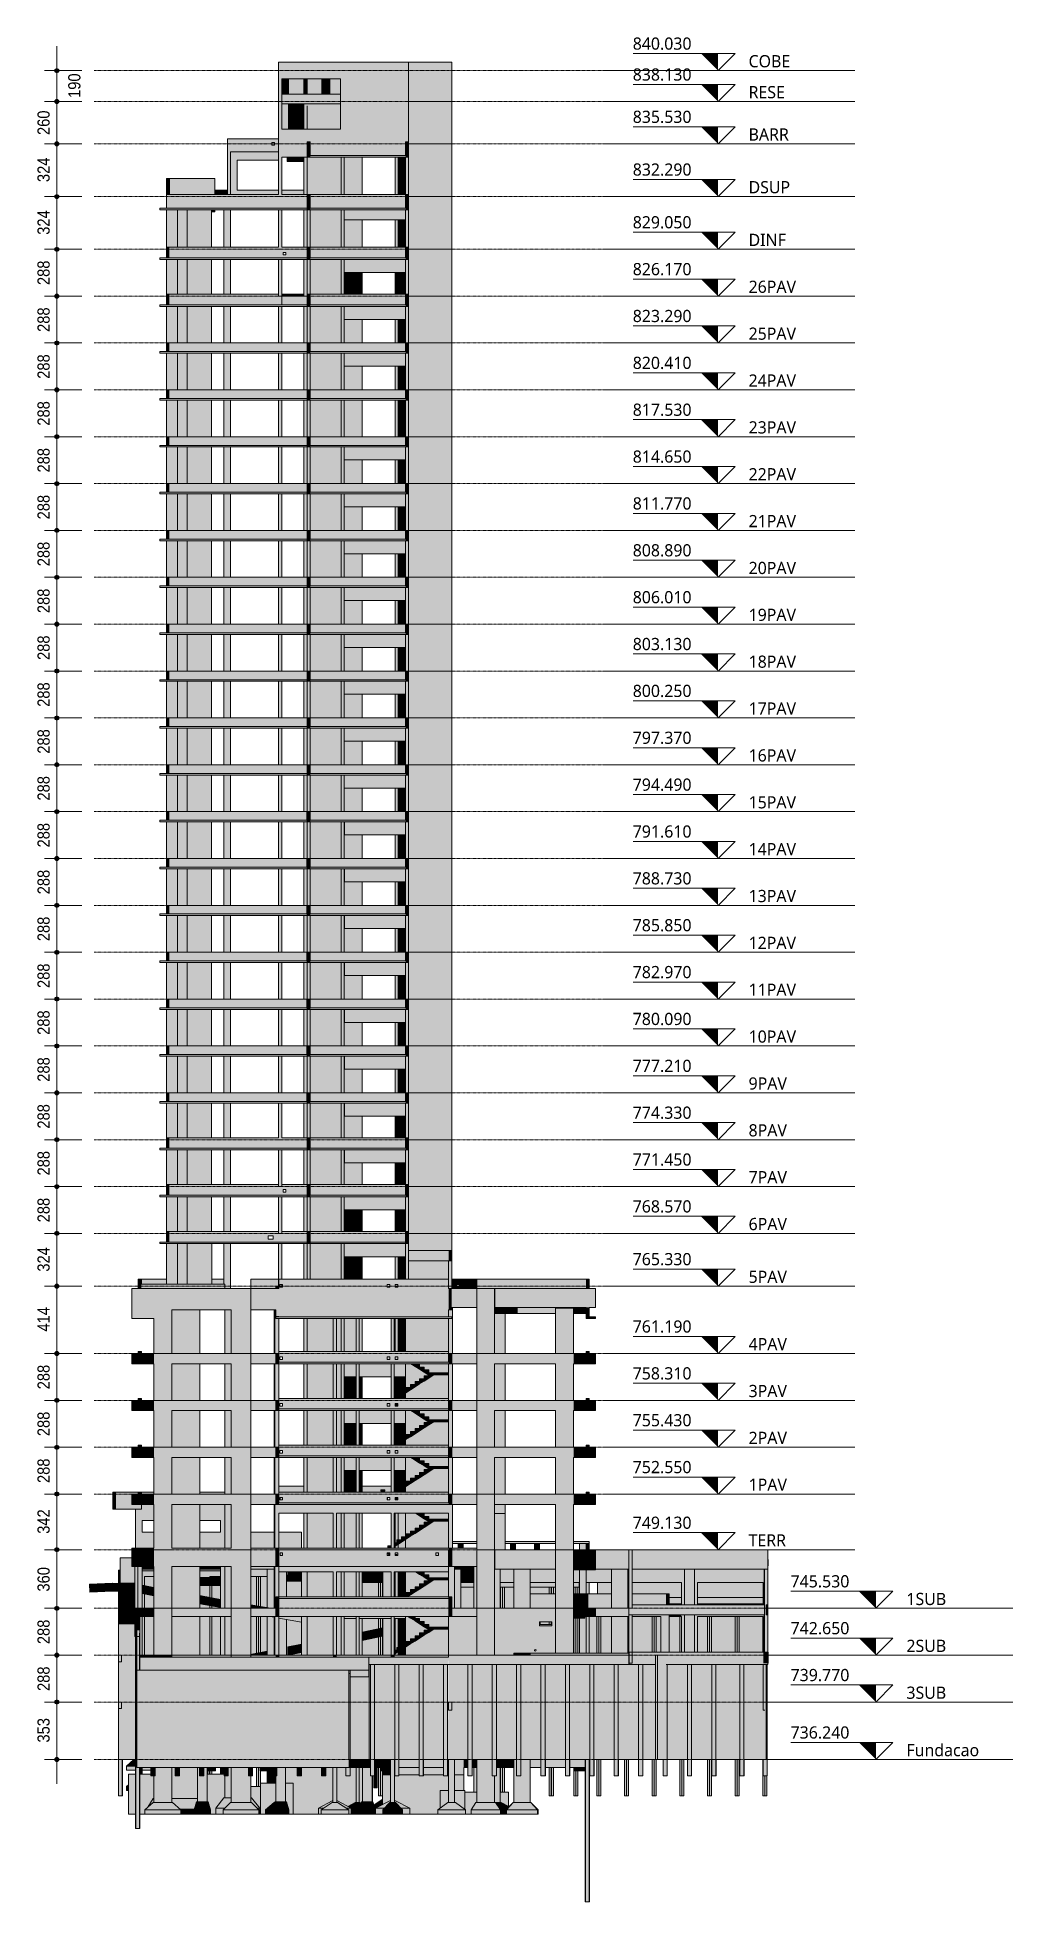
# Model space of a CAD drawing. Header units: centimetres. Extents: x -2136 to 34701, y -1430 to 84208.
# Drawn here: x 2676 to 8672, y 72750 to 84208 of the extents above; entities that cross this region are included whole.
import ezdxf

# ---------------------------------------------------------------- set-up
doc = ezdxf.new("R2010")
doc.units = ezdxf.units.CM
doc.linetypes.add('Centro', pattern=[3.175, 0.635, -0.47625, 1.5875, -0.47625])
for name, color, linetype, lineweight in [('A-ANNO-DIMS', 7, 'Continuous', 9), ('A-ANNO-DIMS-500', 7, 'Continuous', 9), ('A-FLOR', 7, 'Continuous', 18), ('A-FLOR-LEVL', 7, 'Continuous', 9), ('A-GENM', 7, 'Continuous', 18), ('A-WALL', 7, 'Continuous', 25), ('S-BEAM', 7, 'Continuous', 18), ('S-COLS', 7, 'Continuous', 18), ('S-FNDN', 7, 'Continuous', 25), ('S-STRS', 7, 'Continuous', 18)]:
    doc.layers.add(name, color=color, linetype=linetype, lineweight=lineweight)
doc.styles.add('Fira Sans_4', font='FiraSans-Regular.ttf', dxfattribs={"width": 0.9, "height": 75})
doc.styles.add('Gadugi_6', font='gadugi.ttf', dxfattribs={"height": 75})
doc.dimstyles.new('PED_R80_1_5mm_ACIMA_As_ESQ__R00_5', dxfattribs={"dimscale": 30.48, "dimtxt": 102.298456, "dimasz": 3.28084, "dimexe": 2.46063, "dimexo": 2.46063, "dimgap": 0.492126, "dimtad": 1, "dimdec": 1, "dimrnd": 0.5, "dimdsep": 46, "dimtxsty": 'Fira Sans_4', "dimblk1": 'DOTSMALL', "dimblk2": 'DOTSMALL', "dimsah": 1, "dimcen": 0.09, "dimdle": 4.92126, "dimazin": 0, "dimtfac": 1, "dimtdec": 4, "dimtix": 1, "dimtmove": 2, "dimatfit": 3, "dimfxl": 1, "dimtvp": 1, "dimtolj": 1, "dimtzin": 0, "dimarcsym": 2})
doc.dimstyles.new('PED_R80_1_5mm_ACIMA_As_ESQ__R00_6', dxfattribs={"dimscale": 30.48, "dimtxt": 102.298456, "dimasz": 3.28084, "dimexe": 2.46063, "dimexo": 2.46063, "dimgap": 0.492126, "dimtad": 1, "dimdec": 1, "dimrnd": 0.5, "dimdsep": 46, "dimtxsty": 'Fira Sans_4', "dimblk1": 'DOTSMALL', "dimblk2": 'DOTSMALL', "dimsah": 1, "dimcen": 0.09, "dimdle": 4.92126, "dimazin": 0, "dimtfac": 1, "dimtdec": 4, "dimtix": 1, "dimtmove": 0, "dimatfit": 3, "dimfxl": 1, "dimtvp": 1, "dimtolj": 1, "dimtzin": 0, "dimarcsym": 2})

msp = doc.modelspace()

# ---------------------------------------------------------------- texts
at = {"layer": 'A-FLOR-LEVL', "char_height": 75, "attachment_point": 1, "style": 'Gadugi_6'}
for s, insert, width in [('840.030', (6335.85, 84206.57), 436.9197), ('838.130', (6335.85, 84016.57), 436.9197), ('COBE', (7047.97, 84098.05), 312.6581), ('RESE', (7047.97, 83908.05), 272.5737), ('835.530', (6335.85, 83756.57), 436.9197), ('BARR', (7047.97, 83648.05), 308.6497), ('832.290', (6335.85, 83432.57), 436.9197), ('DSUP', (7047.97, 83324.05), 316.6666), ('829.050', (6335.85, 83108.57), 436.9197), ('DINF', (7047.97, 83000.05), 284.5991), ('826.170', (6335.85, 82820.57), 436.9197), ('26PAV', (7047.97, 82712.05), 372.7847), ('823.290', (6335.85, 82532.57), 436.9197), ('25PAV', (7047.97, 82424.05), 372.7847), ('820.410', (6335.85, 82244.57), 436.9197), ('24PAV', (7047.97, 82136.05), 372.7847), ('817.530', (6335.85, 81956.57), 436.9197), ('23PAV', (7047.97, 81848.05), 372.7847), ('814.650', (6335.85, 81668.57), 436.9197), ('22PAV', (7047.97, 81560.05), 372.7847), ('811.770', (6335.85, 81380.57), 436.9197), ('21PAV', (7047.97, 81272.05), 372.7847), ('808.890', (6335.85, 81092.57), 436.9197), ('20PAV', (7047.97, 80984.05), 372.7847), ('806.010', (6335.85, 80804.57), 436.9197), ('19PAV', (7047.97, 80696.05), 372.7847), ('803.130', (6335.85, 80516.57), 436.9197), ('18PAV', (7047.97, 80408.05), 372.7847), ('800.250', (6335.85, 80228.57), 436.9197), ('17PAV', (7047.97, 80120.05), 372.7847), ('797.370', (6335.85, 79940.57), 436.9197), ('16PAV', (7047.97, 79832.05), 372.7847), ('794.490', (6335.85, 79652.57), 436.9197), ('15PAV', (7047.97, 79544.05), 372.7847), ('791.610', (6335.85, 79364.57), 436.9197), ('14PAV', (7047.97, 79256.05), 372.7847), ('788.730', (6335.85, 79076.57), 436.9197), ('13PAV', (7047.97, 78968.05), 372.7847), ('785.850', (6335.85, 78788.57), 436.9197), ('12PAV', (7047.97, 78680.05), 372.7847), ('782.970', (6335.85, 78500.57), 436.9197), ('11PAV', (7047.97, 78392.05), 372.7847), ('780.090', (6335.85, 78212.57), 436.9197), ('10PAV', (7047.97, 78104.05), 372.7847), ('777.210', (6335.85, 77924.57), 436.9197), ('9PAV', (7047.97, 77816.05), 304.6412), ('774.330', (6335.85, 77636.57), 436.9197), ('8PAV', (7047.97, 77528.05), 304.6412), ('771.450', (6335.85, 77348.57), 436.9197), ('7PAV', (7047.97, 77240.05), 304.6412), ('768.570', (6335.85, 77060.57), 436.9197), ('6PAV', (7047.97, 76952.05), 304.6412), ('765.330', (6335.85, 76736.57), 436.9197), ('5PAV', (7047.97, 76628.05), 304.6412), ('761.190', (6335.85, 76322.57), 436.9197), ('4PAV', (7047.97, 76214.05), 304.6412), ('758.310', (6335.85, 76034.57), 436.9197), ('3PAV', (7047.97, 75926.05), 304.6412), ('755.430', (6335.85, 75746.57), 436.9197), ('2PAV', (7047.97, 75638.06), 304.6412), ('752.550', (6335.85, 75458.57), 436.9197), ('1PAV', (7047.97, 75350.06), 304.6412), ('749.130', (6335.85, 75116.57), 436.9197), ('TERR', (7047.97, 75008.05), 284.5991), ('745.530', (7306.08, 74756.57), 436.9197), ('1SUB', (8018.19, 74648.06), 296.6244), ('742.650', (7306.08, 74468.57), 436.9197), ('2SUB', (8018.19, 74360.05), 296.6244), ('739.770', (7306.08, 74180.57), 436.9197), ('3SUB', (8018.19, 74072.05), 296.6244), ('736.240', (7306.08, 73827.57), 436.9197), ('Fundacao', (8018.19, 73719.05), 549.1559)]:
    msp.add_mtext(s, dxfattribs=dict(at, insert=insert, width=width))

# ---------------------------------------------------------------- blocks, each defined once
blk = doc.blocks.new('PED_SAPATA_RET_R00_2019 - 180 180 29 120 70 25-3038506-CT 004 K - CORTE ESQ_ 5PAV')
at = {"layer": 'S-FNDN', "lineweight": 9, "true_color": 0xc0c0c0}
for points in [[(793, 73314), (973, 73314), (943, 73359), (823, 73359)], [(938, 73289), (973, 73289), (972, 73314), (793, 73314), (793, 73289), (923, 73289)]]:
    blk.add_hatch(color=9, dxfattribs=at).paths.add_polyline_path(points, flags=0)
at = {"layer": 'S-FNDN', "lineweight": 9}
for p, q in [((793, 73314), (823, 73359)), ((823, 73359), (943, 73359)), ((943, 73359), (973, 73314)), ((973, 73314), (793, 73314)), ((793, 73314), (973, 73314)), ((793, 73289), (793, 73314)), ((973, 73289), (793, 73289)), ((973, 73314), (973, 73289))]:
    blk.add_line(p, q, dxfattribs=at)
blk = doc.blocks.new('PED_SAPATA_RET_R00_2019 - 200 200 34 110 70 25-3038503-CT 004 K - CORTE ESQ_ 5PAV')
at = {"layer": 'S-FNDN', "lineweight": 9, "true_color": 0xc0c0c0}
h = blk.add_hatch(color=9, dxfattribs=at)
h.paths.add_polyline_path([(1010.75, 73314), (1050.75, 73359), (1005.75, 73314)], flags=0)
h.paths.add_polyline_path([(1200.75, 73314), (1205.75, 73314), (1160.75, 73359)], flags=0)
h = blk.add_hatch(color=9, dxfattribs=at)
h.paths.add_polyline_path([(1200.75, 73289), (1205.75, 73289), (1205.75, 73314), (1200.75, 73314)], flags=0)
h.paths.add_polyline_path([(1010.75, 73289), (1010.75, 73314), (1005.75, 73314), (1005.75, 73289)], flags=0)
at = {"layer": 'S-FNDN', "lineweight": 9}
for p, q in [((1005.75, 73314), (1050.75, 73359)), ((1160.75, 73359), (1205.75, 73314)), ((1010.75, 73314), (1005.75, 73314)), ((1005.75, 73314), (1010.75, 73314)), ((1005.75, 73289), (1005.75, 73314)), ((1010.75, 73289), (1005.75, 73289)), ((1205.75, 73314), (1200.75, 73314)), ((1200.75, 73314), (1205.75, 73314)), ((1205.75, 73289), (1200.75, 73289)), ((1205.75, 73314), (1205.75, 73289))]:
    blk.add_line(p, q, dxfattribs=at)
blk = doc.blocks.new('PED_SAPATA_RET_R00_2019 - 110 190 29 110 70 25-3038507-CT 004 K - CORTE ESQ_ 5PAV')
at = {"layer": 'S-FNDN', "lineweight": 9, "true_color": 0xc0c0c0}
for points in [[(1111.18, 73314), (1200.75, 73314), (1160.75, 73359), (1050.75, 73359), (1010.75, 73314), (1055.75, 73314)], [(1055.75, 73289), (1200.75, 73289), (1200.75, 73314), (1010.75, 73314), (1010.75, 73289), (1022.75, 73289)]]:
    blk.add_hatch(color=9, dxfattribs=at).paths.add_polyline_path(points, flags=0)
at = {"layer": 'S-FNDN', "lineweight": 9}
for p, q in [((1010.75, 73314), (1050.75, 73359)), ((1050.75, 73359), (1160.75, 73359)), ((1160.75, 73359), (1200.75, 73314)), ((1200.75, 73314), (1010.75, 73314)), ((1010.75, 73314), (1200.75, 73314)), ((1010.75, 73289), (1010.75, 73314)), ((1200.75, 73289), (1010.75, 73289)), ((1200.75, 73314), (1200.75, 73289))]:
    blk.add_line(p, q, dxfattribs=at)
blk = doc.blocks.new('PED_SAPATA_RET_R00_2019 - 250 170 130 47 70 25-3038508-CT 004 K - CORTE ESQ_ 5PAV')
at = {"layer": 'S-FNDN', "lineweight": 9, "true_color": 0xc0c0c0}
for points in [[(735, 73314), (758, 73314), (697, 73359), (650, 73359), (588, 73314), (692, 73314)], [(674, 73289), (758, 73289), (758, 73314), (588, 73314), (588, 73289), (655, 73289)]]:
    blk.add_hatch(color=9, dxfattribs=at).paths.add_polyline_path(points, flags=0)
at = {"layer": 'S-FNDN', "lineweight": 9}
for p, q in [((588, 73314), (650, 73359)), ((650, 73359), (697, 73359)), ((697, 73359), (758, 73314)), ((758, 73314), (588, 73314)), ((588, 73314), (758, 73314)), ((588, 73289), (588, 73314)), ((758, 73289), (588, 73289)), ((758, 73314), (758, 73289))]:
    blk.add_line(p, q, dxfattribs=at)
blk = doc.blocks.new('PED_SAPATA_RET_R00_2019 - 410 210 210 34 80 35-3266670-CT 004 K - CORTE ESQ_ 5PAV')
at = {"layer": 'S-FNDN', "lineweight": 9, "true_color": 0xc0c0c0}
h = blk.add_hatch(color=9, dxfattribs=at)
h.paths.add_polyline_path([(248, 73324), (260, 73324), (294, 73359), (299, 73359), (299, 73369), (294, 73369), (206, 73324)], flags=0)
h.paths.add_polyline_path([(371, 73324), (416, 73324), (328, 73369), (323, 73369), (323, 73359), (328, 73359), (361, 73324)], flags=0)
h = blk.add_hatch(color=9, dxfattribs=at)
h.paths.add_polyline_path([(251, 73289), (251, 73314), (260, 73324), (206, 73324), (206, 73289), (248, 73289)], flags=0)
h.paths.add_polyline_path([(416, 73289), (416, 73324), (361, 73324), (371, 73314), (371, 73289)], flags=0)
at = {"layer": 'S-FNDN', "lineweight": 9}
for p, q in [((206, 73324), (294, 73369)), ((294, 73369), (299, 73369)), ((323, 73369), (328, 73369)), ((328, 73369), (416, 73324)), ((260, 73324), (206, 73324)), ((206, 73324), (260, 73324)), ((206, 73289), (206, 73324)), ((251, 73289), (206, 73289)), ((416, 73324), (361, 73324)), ((361, 73324), (416, 73324)), ((416, 73289), (371, 73289)), ((416, 73324), (416, 73289))]:
    blk.add_line(p, q, dxfattribs=at)
blk = doc.blocks.new('PED_SAPATA_RET_R00_2019 - 150 200 110 29 70 25-3038518-CT 004 K - CORTE ESQ_ 5PAV')
at = {"layer": 'S-FNDN', "lineweight": 9, "true_color": 0xc0c0c0}
for points in [[(86, 73314), (105, 73314), (117, 73355), (110, 73359), (81, 73359), (35, 73335), (56, 73324), (56, 73314)], [(105, 73289), (105, 73314), (56, 73314), (56, 73289), (86, 73289)]]:
    blk.add_hatch(color=9, dxfattribs=at).paths.add_polyline_path(points, flags=0)
at = {"layer": 'S-FNDN', "lineweight": 9}
for p, q in [((35, 73335), (81, 73359)), ((81, 73359), (110, 73359)), ((110, 73359), (117, 73355)), ((105, 73314), (56, 73314)), ((56, 73314), (105, 73314)), ((105, 73289), (56, 73289))]:
    blk.add_line(p, q, dxfattribs=at)
blk = doc.blocks.new('PED_SAPATA_RET_R00_2019 - 230 150 130 50 70 25-3038521-CT 004 K - CORTE ESQ_ 5PAV')
at = {"layer": 'S-FNDN', "lineweight": 9, "true_color": 0xc0c0c0}
for points in [[(-1313, 73459), (-1313, 73469), (-1324, 73459)], [(-1324, 73434), (-1313, 73434), (-1313, 73459), (-1324, 73459), (-1324, 73452)]]:
    blk.add_hatch(color=9, dxfattribs=at).paths.add_polyline_path(points, flags=0)
at = {"layer": 'S-FNDN', "lineweight": 9}
for p, q in [((-1324, 73459), (-1313, 73469)), ((-1313, 73459), (-1324, 73459)), ((-1324, 73459), (-1313, 73459)), ((-1324, 73434), (-1324, 73459)), ((-1313, 73434), (-1324, 73434))]:
    blk.add_line(p, q, dxfattribs=at)
blk = doc.blocks.new('PED_SAPATA_RET_R00_2019 - 300 300 45 130 90 30-3038526-CT 004 K - CORTE ESQ_ 5PAV')
at = {"layer": 'S-FNDN', "lineweight": 9, "true_color": 0xc0c0c0}
for points in [[(205, 73319), (206, 73319), (206, 73324), (248, 73346), (248, 73379), (246, 73379), (196, 73344), (203, 73319)], [(205, 73289), (206, 73289), (206, 73319), (203, 73319), (205, 73314)]]:
    blk.add_hatch(color=9, dxfattribs=at).paths.add_polyline_path(points, flags=0)
at = {"layer": 'S-FNDN', "lineweight": 9}
for p, q in [((196, 73344), (246, 73379)), ((246, 73379), (248, 73379)), ((206, 73319), (203, 73319)), ((203, 73319), (206, 73319)), ((206, 73289), (205, 73289))]:
    blk.add_line(p, q, dxfattribs=at)
blk = doc.blocks.new('PED_SAPATA_RET_R00_2019 - 240 240 70 59 70 25-3038530-CT 004 K - CORTE ESQ_ 5PAV')
at = {"layer": 'S-FNDN', "lineweight": 9, "true_color": 0xc0c0c0}
for points in [[(973, 73314), (1006, 73314), (1026, 73335), (977, 73359), (943, 73359), (972, 73315)], [(973, 73289), (1006, 73289), (1006, 73314), (973, 73314)]]:
    blk.add_hatch(color=9, dxfattribs=at).paths.add_polyline_path(points, flags=0)
at = {"layer": 'S-FNDN', "lineweight": 9}
for p, q in [((943, 73359), (977, 73359)), ((1026, 73335), (977, 73359)), ((1006, 73314), (973, 73314)), ((973, 73314), (1006, 73314)), ((1006, 73289), (973, 73289))]:
    blk.add_line(p, q, dxfattribs=at)
blk = doc.blocks.new('PED_SAPATA_RET_R00_2019 - 240 470 - 135-3038532-CT 004 K - CORTE ESQ_ 5PAV')
at = {"layer": 'S-FNDN', "lineweight": 9, "true_color": 0xc0c0c0}
h = blk.add_hatch(color=9, dxfattribs=at)
h.paths.add_polyline_path([(758, 73289), (793, 73289), (793, 73314), (823, 73359), (828, 73359), (828, 73424), (754, 73424), (754, 73317), (758, 73314)], flags=0)
h.paths.add_polyline_path([(1023, 73336), (1023, 73424), (972, 73424), (973, 73359), (977, 73359), (1011, 73342)], flags=0)
at = {"layer": 'S-FNDN', "lineweight": 9}
for p, q in [((828, 73424), (754, 73424)), ((754, 73424), (828, 73424)), ((754, 73424), (828, 73424)), ((1023, 73424), (972, 73424)), ((972, 73424), (1023, 73424)), ((972, 73424), (1023, 73424)), ((1023, 73424), (1023, 73424)), ((1023, 73424), (1023, 73336)), ((793, 73289), (758, 73289))]:
    blk.add_line(p, q, dxfattribs=at)
blk = doc.blocks.new('PED_SAPATA_RET_R00_2019 - 300 500 - 170-3038537-CT 004 K - CORTE ESQ_ 5PAV')
at = {"layer": 'S-FNDN', "lineweight": 9, "true_color": 0xc0c0c0}
blk.add_hatch(color=9, dxfattribs=at).paths.add_polyline_path([(-501, 73289), (-501, 73459), (-561, 73459), (-561, 73389), (-556, 73389), (-506, 73324), (-506, 73289)], flags=0)
at = {"layer": 'S-FNDN', "lineweight": 9}
for p, q in [((-501, 73459), (-561, 73459)), ((-561, 73459), (-501, 73459)), ((-561, 73459), (-501, 73459)), ((-501, 73289), (-506, 73289))]:
    blk.add_line(p, q, dxfattribs=at)
blk = doc.blocks.new('PED_SAPATA_RET_R00_2019 - 600 150 - 145-3038540-CT 004 K - CORTE ESQ_ 5PAV')
at = {"layer": 'S-FNDN', "lineweight": 9, "true_color": 0xc0c0c0}
h = blk.add_hatch(color=9, dxfattribs=at)
h.paths.add_polyline_path([(754, 73317), (754, 73434), (692, 73434), (692, 73359), (697, 73359), (748, 73321)], flags=0)
h.paths.add_polyline_path([(604, 73325), (650, 73359), (655, 73359), (654, 73434), (604, 73434), (604, 73359)], flags=0)
at = {"layer": 'S-FNDN', "lineweight": 9}
for p, q in [((604, 73434), (604, 73434)), ((655, 73434), (604, 73434)), ((604, 73434), (655, 73434)), ((604, 73434), (655, 73434)), ((604, 73325), (604, 73434)), ((754, 73434), (692, 73434)), ((692, 73434), (754, 73434)), ((692, 73434), (754, 73434)), ((754, 73434), (754, 73434)), ((754, 73434), (754, 73317))]:
    blk.add_line(p, q, dxfattribs=at)
blk = doc.blocks.new('Estaca W Gerdau - W250X73-3554955-CT 004 K - CORTE ESQ_ 5PAV')
at = {"layer": 'S-FNDN', "lineweight": 9, "true_color": 0xacb7d2}
for points in [[(-1269, 73200), (-1267, 73200), (-1267, 74400), (-1269, 74400), (-1269, 73268)], [(-1267, 73200), (-1266, 73200), (-1266, 74380), (-1267, 74380), (-1267, 73200)], [(-1246, 73200), (-1246, 73574), (-1262, 73574), (-1262, 74380), (-1266, 74380), (-1266, 73200)], [(-1245, 73200), (-1245, 73200), (-1245, 73574), (-1246, 73574), (-1246, 73200), (-1245, 73200)]]:
    blk.add_hatch(color=9, dxfattribs=at).paths.add_polyline_path(points, flags=0)
h = blk.add_hatch(color=9, dxfattribs=at)
h.paths.add_polyline_path([(-1243, 73200), (-1243, 73574), (-1245, 73574), (-1245, 73200)], flags=0)
h.paths.add_polyline_path([(-1243, 74172), (-1243, 74172), (-1243, 74400), (-1245, 74400), (-1245, 74172)], flags=0)
at = {"layer": 'S-FNDN', "lineweight": 9}
for p, q in [((-1269, 74400), (-1269, 73200)), ((-1267, 74400), (-1269, 74400)), ((-1267, 74400), (-1267, 73200)), ((-1245, 74400), (-1245, 74172)), ((-1243, 74400), (-1245, 74400)), ((-1243, 74172), (-1243, 74400)), ((-1245, 73574), (-1245, 73200)), ((-1243, 73200), (-1243, 73574)), ((-1267, 73200), (-1269, 73200)), ((-1266, 73200), (-1267, 73200)), ((-1246, 73200), (-1266, 73200)), ((-1245, 73200), (-1246, 73200)), ((-1243, 73200), (-1245, 73200))]:
    blk.add_line(p, q, dxfattribs=at)
blk = doc.blocks.new('Estaca W Gerdau - W250X73-3510940-CT 004 K - CORTE ESQ_ 5PAV')
at = {"layer": 'S-FNDN', "lineweight": 9, "true_color": 0xacb7d2}
for points in [[(324, 73524), (349, 73524), (349, 74207), (324, 74207), (324, 73529)], [(349, 73524), (350, 73524), (350, 73624), (349, 73624), (349, 73529)], [(349, 73524), (349, 73524), (349, 73529)], [(350, 73524), (350, 73524), (350, 73529)]]:
    blk.add_hatch(color=9, dxfattribs=at).paths.add_polyline_path(points, flags=0)
at = {"layer": 'S-FNDN', "lineweight": 9}
for p, q in [((324, 74207), (324, 73524)), ((349, 74207), (349, 73524)), ((349, 74207), (349, 73524)), ((350, 73624), (350, 73524)), ((350, 73524), (350, 73624)), ((349, 73524), (324, 73524)), ((350, 73524), (349, 73524)), ((349, 73524), (349, 73524)), ((350, 73524), (350, 73524))]:
    blk.add_line(p, q, dxfattribs=at)
blk = doc.blocks.new('Estaca W Gerdau - W250X73-V3-CT 004 K - CORTE ESQ_ 5PAV')
at = {"layer": 'S-FNDN', "lineweight": 9, "true_color": 0xacb7d2}
for points in [[(474, 73524), (499, 73524), (499, 74207), (474, 74207), (474, 73529)], [(500, 73524), (500, 73624), (499, 73624), (499, 73524)], [(500, 73524), (500, 73524), (500, 73529)]]:
    blk.add_hatch(color=9, dxfattribs=at).paths.add_polyline_path(points, flags=0)
at = {"layer": 'S-FNDN', "lineweight": 9}
for p, q in [((474, 74207), (474, 73524)), ((499, 74207), (499, 73524)), ((499, 74207), (499, 73524)), ((500, 73624), (500, 73524)), ((500, 73524), (500, 73624)), ((499, 73524), (474, 73524)), ((500, 73524), (499, 73524)), ((499, 73524), (499, 73524)), ((500, 73524), (500, 73524))]:
    blk.add_line(p, q, dxfattribs=at)
blk = doc.blocks.new('Estaca W Gerdau - W250X73-V4-CT 004 K - CORTE ESQ_ 5PAV')
at = {"layer": 'S-FNDN', "lineweight": 9, "true_color": 0xacb7d2}
for points in [[(649, 73524), (649, 74207), (623, 74207), (623, 73524)], [(650, 73524), (650, 73624), (649, 73624), (649, 73524)], [(649, 73524), (649, 73524), (649, 73529)]]:
    blk.add_hatch(color=9, dxfattribs=at).paths.add_polyline_path(points, flags=0)
at = {"layer": 'S-FNDN', "lineweight": 9}
for p, q in [((623, 74207), (623, 73524)), ((649, 74207), (649, 73524)), ((649, 74207), (649, 73524)), ((650, 73624), (650, 73524)), ((650, 73524), (650, 73624)), ((649, 73524), (623, 73524)), ((650, 73524), (649, 73524)), ((649, 73524), (649, 73524)), ((650, 73524), (650, 73524))]:
    blk.add_line(p, q, dxfattribs=at)
blk = doc.blocks.new('Estaca W Gerdau - W250X73-V5-CT 004 K - CORTE ESQ_ 5PAV')
at = {"layer": 'S-FNDN', "lineweight": 9, "true_color": 0xacb7d2}
for points in [[(799, 73524), (799, 74207), (773, 74207), (773, 73524)], [(800, 73524), (800, 73624), (799, 73624), (799, 73524)]]:
    blk.add_hatch(color=9, dxfattribs=at).paths.add_polyline_path(points, flags=0)
at = {"layer": 'S-FNDN', "lineweight": 9}
for p, q in [((773, 74207), (773, 73524)), ((799, 74207), (799, 73524)), ((799, 74207), (799, 73524)), ((800, 73624), (800, 73524)), ((800, 73524), (800, 73624)), ((799, 73524), (773, 73524)), ((800, 73524), (799, 73524)), ((799, 73524), (799, 73524)), ((800, 73524), (800, 73524))]:
    blk.add_line(p, q, dxfattribs=at)
blk = doc.blocks.new('Estaca W Gerdau - W250X73-V6-CT 004 K - CORTE ESQ_ 5PAV')
at = {"layer": 'S-FNDN', "lineweight": 9, "true_color": 0xacb7d2}
for points in [[(1997, 73524), (1998, 73524), (1997, 74207), (1995, 74207), (1995, 73624), (1973, 73624), (1973, 73524)], [(1999, 73524), (1999, 73624), (1998, 73624), (1998, 73524)], [(1999, 73524), (1999, 73524), (1999, 73624)]]:
    blk.add_hatch(color=9, dxfattribs=at).paths.add_polyline_path(points, flags=0)
at = {"layer": 'S-FNDN', "lineweight": 9}
for p, q in [((1998, 74207), (1998, 73524)), ((1998, 74207), (1998, 73524)), ((1973, 73624), (1973, 73524)), ((1999, 73624), (1999, 73524)), ((1999, 73524), (1999, 73624)), ((1998, 73524), (1973, 73524)), ((1999, 73524), (1998, 73524)), ((1998, 73524), (1998, 73524)), ((1999, 73524), (1999, 73524))]:
    blk.add_line(p, q, dxfattribs=at)
blk = doc.blocks.new('Estaca W Gerdau - W250X73-3036878-CT 004 K - CORTE ESQ_ 5PAV')
at = {"layer": 'S-FNDN', "lineweight": 9, "true_color": 0xacb7d2}
for points in [[(1495, 72750), (1496, 72750), (1496, 73624), (1495, 73624), (1495, 72900)], [(1497, 72750), (1497, 72750), (1497, 73624), (1496, 73624), (1496, 72750)], [(1517, 72750), (1517, 73624), (1497, 73624), (1497, 72750)], [(1517, 72750), (1519, 72750), (1518, 73624), (1517, 73624), (1517, 72900)], [(1520, 72750), (1520, 73624), (1519, 73624), (1519, 72750)]]:
    blk.add_hatch(color=9, dxfattribs=at).paths.add_polyline_path(points, flags=0)
at = {"layer": 'S-FNDN', "lineweight": 9}
for p, q in [((1495, 73624), (1495, 72750)), ((1496, 73624), (1496, 72750)), ((1519, 73624), (1519, 72750)), ((1520, 72750), (1520, 73624)), ((1496, 72750), (1495, 72750)), ((1497, 72750), (1496, 72750)), ((1517, 72750), (1497, 72750)), ((1519, 72750), (1517, 72750)), ((1520, 72750), (1519, 72750))]:
    blk.add_line(p, q, dxfattribs=at)
blk = doc.blocks.new('Estaca W Gerdau - W250X73-V7-CT 004 K - CORTE ESQ_ 5PAV')
at = {"layer": 'S-FNDN', "lineweight": 9, "true_color": 0xacb7d2}
for points in [[(188, 73524), (199, 73524), (199, 74207), (174, 74207), (174, 73524)], [(200, 73524), (200, 73624), (199, 73624), (199, 73524)]]:
    blk.add_hatch(color=9, dxfattribs=at).paths.add_polyline_path(points, flags=0)
at = {"layer": 'S-FNDN', "lineweight": 9}
for p, q in [((174, 74207), (174, 73524)), ((199, 74207), (199, 73524)), ((199, 74207), (199, 73524)), ((200, 73624), (200, 73524)), ((200, 73524), (200, 73624)), ((199, 73524), (174, 73524)), ((200, 73524), (199, 73524)), ((199, 73524), (199, 73524)), ((200, 73524), (200, 73524))]:
    blk.add_line(p, q, dxfattribs=at)
blk = doc.blocks.new('Estaca W Gerdau - W250X73-3510941-CT 004 K - CORTE ESQ_ 5PAV')
at = {"layer": 'S-FNDN', "lineweight": 9, "true_color": 0xacb7d2}
for points in [[(2610, 73524), (2610, 74207), (2608, 74207), (2607, 73927), (2607, 73927), (2607, 73624), (2590, 73624), (2590, 73524), (2607, 73524)], [(2611, 73524), (2612, 73524), (2611, 74207), (2610, 74207), (2610, 73524), (2611, 73524)], [(2613, 73524), (2613, 74207), (2612, 74207), (2612, 73524)], [(2588, 73524), (2589, 73524), (2589, 73624), (2588, 73624)], [(2589, 73524), (2590, 73524), (2590, 73624), (2589, 73624), (2589, 73524)]]:
    blk.add_hatch(color=9, dxfattribs=at).paths.add_polyline_path(points, flags=0)
at = {"layer": 'S-FNDN', "lineweight": 9}
for p, q in [((2612, 74207), (2612, 73524)), ((2613, 74207), (2613, 73524)), ((2588, 73624), (2588, 73524)), ((2588, 73524), (2588, 73624)), ((2589, 73624), (2589, 73524)), ((2589, 73524), (2588, 73524)), ((2588, 73524), (2588, 73524)), ((2590, 73524), (2589, 73524)), ((2610, 73524), (2590, 73524)), ((2612, 73524), (2610, 73524)), ((2613, 73524), (2612, 73524)), ((2612, 73524), (2612, 73524))]:
    blk.add_line(p, q, dxfattribs=at)
blk = doc.blocks.new('Estaca W Gerdau - W250X73-3889854-CT 004 K - CORTE ESQ_ 5PAV')
at = {"layer": 'S-FNDN', "lineweight": 9, "true_color": 0xacb7d2}
for points in [[(-1374, 73400), (-1374, 73624), (-1375, 73624), (-1375, 73400)], [(-1374, 73400), (-1372, 73400), (-1373, 73624), (-1374, 73624), (-1374, 73400)], [(-1372, 73400), (-1352, 73400), (-1352, 73624), (-1372, 73624)], [(-1351, 73400), (-1351, 73400), (-1351, 73624), (-1352, 73624), (-1352, 73400), (-1352, 73400)], [(-1350, 73400), (-1350, 73624), (-1351, 73624), (-1351, 73400)]]:
    blk.add_hatch(color=9, dxfattribs=at).paths.add_polyline_path(points, flags=0)
at = {"layer": 'S-FNDN', "lineweight": 9}
for p, q in [((-1375, 74426), (-1375, 73400)), ((-1374, 73624), (-1374, 73400)), ((-1351, 73624), (-1351, 73400)), ((-1350, 73400), (-1350, 73624)), ((-1374, 73400), (-1375, 73400)), ((-1372, 73400), (-1374, 73400)), ((-1352, 73400), (-1372, 73400)), ((-1351, 73400), (-1352, 73400)), ((-1350, 73400), (-1351, 73400))]:
    blk.add_line(p, q, dxfattribs=at)
blk = doc.blocks.new('Estaca W Gerdau - W250X73-3893006-CT 004 K - CORTE ESQ_ 5PAV')
at = {"layer": 'S-FNDN', "lineweight": 9, "true_color": 0xacb7d2}
h = blk.add_hatch(color=9, dxfattribs=at)
h.paths.add_polyline_path([(-826, 73534), (-801, 73534), (-801, 73554), (-826, 73554)], flags=0)
h.paths.add_polyline_path([(-813, 74265), (-801, 74265), (-801, 74503), (-813, 74503), (-813, 74373)], flags=0)
h.paths.add_polyline_path([(-801, 74553), (-801, 74567), (-813, 74569), (-813, 74553)], flags=0)
h.paths.add_polyline_path([(-801, 74618), (-801, 74693), (-813, 74693), (-813, 74620)], flags=0)
h.paths.add_polyline_path([(-801, 74743), (-801, 74748), (-813, 74748), (-813, 74743), (-811, 74743)], flags=0)
at = {"layer": 'S-FNDN', "lineweight": 9}
for p, q in [((-813, 74748), (-813, 74743)), ((-801, 74748), (-801, 74743)), ((-813, 74693), (-813, 74620)), ((-801, 74693), (-801, 74618)), ((-813, 74569), (-813, 74553)), ((-813, 74503), (-813, 74265)), ((-801, 74567), (-801, 74553)), ((-801, 74503), (-801, 74265)), ((-826, 73554), (-826, 73534)), ((-814, 73534), (-814, 73554)), ((-813, 73554), (-813, 73534)), ((-801, 73554), (-801, 73534))]:
    blk.add_line(p, q, dxfattribs=at)
blk = doc.blocks.new('Estaca W Gerdau - W250X73-V8-CT 004 K - CORTE ESQ_ 5PAV')
at = {"layer": 'S-FNDN', "lineweight": 9, "true_color": 0xacb7d2}
h = blk.add_hatch(color=9, dxfattribs=at)
h.paths.add_polyline_path([(-526, 73459), (-501, 73459), (-501, 73479), (-501, 73479), (-501, 73554), (-504, 73554), (-504, 73574), (-526, 73574)], flags=0)
h.paths.add_polyline_path([(-526, 74277), (-501, 74282), (-501, 74503), (-526, 74503), (-526, 74292)], flags=0)
h.paths.add_polyline_path([(-501, 74564), (-501, 74748), (-526, 74748), (-526, 74569)], flags=0)
at = {"layer": 'S-FNDN', "lineweight": 9}
for p, q in [((-526, 74748), (-526, 74569)), ((-514, 74566), (-514, 74748)), ((-513, 74748), (-513, 74566)), ((-501, 74748), (-501, 74564)), ((-526, 74503), (-526, 74277)), ((-514, 74280), (-514, 74503)), ((-513, 74503), (-513, 74280)), ((-501, 74503), (-501, 74282)), ((-526, 73574), (-526, 73459)), ((-514, 73459), (-514, 73574)), ((-513, 73574), (-513, 73459)), ((-501, 73554), (-501, 73479))]:
    blk.add_line(p, q, dxfattribs=at)
blk = doc.blocks.new('Estaca W Gerdau - W250X73-3893023-CT 004 K - CORTE ESQ_ 5PAV')
at = {"layer": 'S-FNDN', "lineweight": 9, "true_color": 0xacb7d2}
h = blk.add_hatch(color=9, dxfattribs=at)
h.paths.add_polyline_path([(224, 73400), (248, 73400), (248, 73554), (236, 73554), (236, 73574), (224, 73574), (224, 73449)], flags=0)
h.paths.add_polyline_path([(224, 74265), (249, 74265), (249, 74381), (224, 74376), (224, 74335)], flags=0)
h.paths.add_polyline_path([(224, 74427), (249, 74433), (249, 74490), (224, 74490), (224, 74433)], flags=0)
h.paths.add_polyline_path([(249, 74623), (249, 74711), (224, 74711), (224, 74623)], flags=0)
at = {"layer": 'S-FNDN', "lineweight": 9}
for p, q in [((224, 74711), (224, 74623)), ((236, 74623), (236, 74711)), ((237, 74711), (237, 74623)), ((249, 74711), (249, 74623)), ((224, 74490), (224, 74427)), ((236, 74430), (236, 74490)), ((237, 74490), (237, 74430)), ((249, 74490), (249, 74432)), ((224, 74376), (224, 74265)), ((236, 74265), (236, 74379)), ((237, 74379), (237, 74265)), ((249, 74381), (249, 74265)), ((224, 73574), (224, 73400)), ((236, 73400), (236, 73554)), ((237, 73554), (237, 73400)), ((248, 73400), (224, 73400))]:
    blk.add_line(p, q, dxfattribs=at)
blk = doc.blocks.new('Estaca W Gerdau - W250X73-3893041-CT 004 K - CORTE ESQ_ 5PAV')
at = {"layer": 'S-FNDN', "lineweight": 9, "true_color": 0xacb7d2}
h = blk.add_hatch(color=9, dxfattribs=at)
h.paths.add_polyline_path([(999, 73424), (999, 73574), (974, 73574), (974, 73424)], flags=0)
h.paths.add_polyline_path([(974, 74553), (999, 74553), (999, 74683), (974, 74683), (974, 74648)], flags=0)
at = {"layer": 'S-FNDN', "lineweight": 9}
for p, q in [((974, 74683), (974, 74553)), ((986, 74553), (986, 74683)), ((987, 74683), (987, 74553)), ((999, 74683), (999, 74553)), ((974, 73574), (974, 73424)), ((986, 73424), (986, 73574)), ((987, 73574), (987, 73424)), ((999, 73574), (999, 73424))]:
    blk.add_line(p, q, dxfattribs=at)
blk = doc.blocks.new('Estaca W Gerdau - W250X73-V9-CT 004 K - CORTE ESQ_ 5PAV')
at = {"layer": 'S-FNDN', "lineweight": 9, "true_color": 0xacb7d2}
h = blk.add_hatch(color=9, dxfattribs=at)
h.paths.add_polyline_path([(1274, 73400), (1299, 73400), (1299, 73574), (1274, 73574)], flags=0)
h.paths.add_polyline_path([(1284, 74453), (1289, 74453), (1289, 74470), (1274, 74470), (1274, 74453)], flags=0)
h.paths.add_polyline_path([(1299, 74642), (1299, 74642), (1299, 74683), (1274, 74683), (1274, 74642), (1289, 74642)], flags=0)
at = {"layer": 'S-FNDN', "lineweight": 9}
for p, q in [((1274, 74683), (1274, 74642)), ((1286, 74642), (1286, 74683)), ((1287, 74683), (1287, 74642)), ((1299, 74683), (1299, 74642)), ((1274, 74470), (1274, 74453)), ((1286, 74453), (1286, 74470)), ((1287, 74470), (1287, 74453)), ((1274, 73574), (1274, 73400)), ((1286, 73400), (1286, 73574)), ((1287, 73574), (1287, 73400)), ((1299, 73574), (1299, 73400)), ((1299, 73400), (1274, 73400))]:
    blk.add_line(p, q, dxfattribs=at)
blk = doc.blocks.new('Estaca W Gerdau - W250X73-V10-CT 004 K - CORTE ESQ_ 5PAV')
at = {"layer": 'S-FNDN', "lineweight": 9, "true_color": 0xacb7d2}
h = blk.add_hatch(color=9, dxfattribs=at)
h.paths.add_polyline_path([(1429, 73400), (1449, 73400), (1449, 73554), (1429, 73554), (1429, 73574), (1424, 73574), (1424, 73400)], flags=0)
h.paths.add_polyline_path([(1424, 74277), (1449, 74277), (1449, 74493), (1424, 74493), (1424, 74277)], flags=0)
h.paths.add_polyline_path([(1449, 74642), (1449, 74683), (1424, 74683), (1424, 74642), (1445, 74642)], flags=0)
at = {"layer": 'S-FNDN', "lineweight": 9}
for p, q in [((1424, 74683), (1424, 74642)), ((1436, 74642), (1436, 74683)), ((1437, 74683), (1437, 74642)), ((1449, 74683), (1449, 74642)), ((1424, 74493), (1424, 74277)), ((1436, 74277), (1436, 74493)), ((1437, 74493), (1437, 74277)), ((1449, 74493), (1449, 74277)), ((1424, 73574), (1424, 73400)), ((1436, 73400), (1436, 73554)), ((1437, 73554), (1437, 73400)), ((1449, 73554), (1449, 73400)), ((1449, 73400), (1424, 73400))]:
    blk.add_line(p, q, dxfattribs=at)
blk = doc.blocks.new('Estaca W Gerdau - W250X73-3554793-CT 004 K - CORTE ESQ_ 5PAV')
at = {"layer": 'S-FNDN', "lineweight": 9, "true_color": 0xacb7d2}
h = blk.add_hatch(color=9, dxfattribs=at)
h.paths.add_polyline_path([(1591.432686, 73400), (1591.432686, 73624), (1566.032686, 73624), (1566.032686, 73400)], flags=0)
h.paths.add_polyline_path([(1581.676286, 74277.002), (1591.432686, 74277.002), (1591.432686, 74503.003), (1566.032686, 74503.003), (1566.032686, 74277.002)], flags=0)
at = {"layer": 'S-FNDN', "lineweight": 9}
for p, q in [((1566.032686, 74503.003), (1566.032686, 74277.002)), ((1578.335811, 74277.002), (1578.335811, 74503.003)), ((1579.129561, 74503.003), (1579.129561, 74277.002)), ((1591.432686, 74503.003), (1591.432686, 74277.002)), ((1566.032686, 73624), (1566.032686, 73400)), ((1578.335811, 73400), (1578.335811, 73624)), ((1579.129561, 73624), (1579.129561, 73400)), ((1591.432686, 73624), (1591.432686, 73400)), ((1591.432686, 73400), (1566.032686, 73400))]:
    blk.add_line(p, q, dxfattribs=at)
blk = doc.blocks.new('Estaca W Gerdau - W250X73-V11-CT 004 K - CORTE ESQ_ 5PAV')
at = {"layer": 'S-FNDN', "lineweight": 9, "true_color": 0xacb7d2}
h = blk.add_hatch(color=9, dxfattribs=at)
h.paths.add_polyline_path([(1761, 73400), (1761, 73624), (1736, 73624), (1736, 73400)], flags=0)
h.paths.add_polyline_path([(1761, 74277), (1761, 74503), (1756, 74503), (1756, 74277)], flags=0)
at = {"layer": 'S-FNDN', "lineweight": 9}
for p, q in [((1761, 74503), (1761, 74277)), ((1736, 73624), (1736, 73400)), ((1748, 73400), (1748, 73624)), ((1749, 73624), (1749, 73400)), ((1761, 73624), (1761, 73400)), ((1761, 73400), (1736, 73400))]:
    blk.add_line(p, q, dxfattribs=at)
blk = doc.blocks.new('Estaca W Gerdau - W250X73-V12-CT 004 K - CORTE ESQ_ 5PAV')
at = {"layer": 'S-FNDN', "lineweight": 9, "true_color": 0xacb7d2}
h = blk.add_hatch(color=9, dxfattribs=at)
h.paths.add_polyline_path([(1906.032686, 73400), (1931.432686, 73400), (1931.432686, 73624), (1906.032686, 73624)], flags=0)
h.paths.add_polyline_path([(1931.432686, 74284.002), (1931.432686, 74503.003), (1906.032686, 74503.003), (1906.032686, 74284.002)], flags=0)
at = {"layer": 'S-FNDN', "lineweight": 9}
for p, q in [((1906.032686, 74503.003), (1906.032686, 74284.002)), ((1918.335811, 74284.002), (1918.335811, 74503.003)), ((1919.129561, 74503.003), (1919.129561, 74284.002)), ((1931.432686, 74503.003), (1931.432686, 74284.002)), ((1906.032686, 73624), (1906.032686, 73400)), ((1918.335811, 73400), (1918.335811, 73624)), ((1919.129561, 73624), (1919.129561, 73400)), ((1931.432686, 73624), (1931.432686, 73400)), ((1931.432686, 73400), (1906.032686, 73400))]:
    blk.add_line(p, q, dxfattribs=at)
blk = doc.blocks.new('Estaca W Gerdau - W250X73-V13-CT 004 K - CORTE ESQ_ 5PAV')
at = {"layer": 'S-FNDN', "lineweight": 9, "true_color": 0xacb7d2}
h = blk.add_hatch(color=9, dxfattribs=at)
h.paths.add_polyline_path([(2076, 73400), (2101, 73400), (2101, 73624), (2076, 73624)], flags=0)
h.paths.add_polyline_path([(2076, 74284), (2086, 74284), (2086, 74503), (2076, 74503), (2076, 74285)], flags=0)
h.paths.add_polyline_path([(2076, 74574), (2086, 74574), (2086, 74580), (2076, 74580)], flags=0)
at = {"layer": 'S-FNDN', "lineweight": 9}
for p, q in [((2076, 74580), (2076, 74574)), ((2076, 74503), (2076, 74284)), ((2076, 73624), (2076, 73400)), ((2088, 73400), (2088, 73624)), ((2089, 73624), (2089, 73400)), ((2101, 73624), (2101, 73400)), ((2101, 73400), (2076, 73400))]:
    blk.add_line(p, q, dxfattribs=at)
blk = doc.blocks.new('Estaca W Gerdau - W250X73-V14-CT 004 K - CORTE ESQ_ 5PAV')
at = {"layer": 'S-FNDN', "lineweight": 9, "true_color": 0xacb7d2}
h = blk.add_hatch(color=9, dxfattribs=at)
h.paths.add_polyline_path([(2246.032686, 73400), (2271.432686, 73400), (2271.432686, 73624), (2246.032686, 73624)], flags=0)
h.paths.add_polyline_path([(2246.032686, 74284.002), (2271.432686, 74284.002), (2271.432686, 74503.003), (2246.032686, 74503.003), (2246.032686, 74372.759682)], flags=0)
h.paths.add_polyline_path([(2271.432686, 74574.003), (2271.432686, 74580.003), (2246.032686, 74580.003), (2246.032686, 74574.003)], flags=0)
at = {"layer": 'S-FNDN', "lineweight": 9}
for p, q in [((2246.032686, 74580.003), (2246.032686, 74574.003)), ((2246.032686, 74503.003), (2246.032686, 74284.002)), ((2258.335811, 74574.003), (2258.335811, 74580.003)), ((2258.335811, 74284.002), (2258.335811, 74503.003)), ((2259.129561, 74580.003), (2259.129561, 74574.003)), ((2259.129561, 74503.003), (2259.129561, 74284.002)), ((2271.432686, 74580.003), (2271.432686, 74574.003)), ((2271.432686, 74503.003), (2271.432686, 74284.002)), ((2246.032686, 73624), (2246.032686, 73400)), ((2258.335811, 73400), (2258.335811, 73624)), ((2259.129561, 73624), (2259.129561, 73400)), ((2271.432686, 73624), (2271.432686, 73400)), ((2271.432686, 73400), (2246.032686, 73400))]:
    blk.add_line(p, q, dxfattribs=at)
blk = doc.blocks.new('Estaca W Gerdau - W250X73-3548555-CT 004 K - CORTE ESQ_ 5PAV')
at = {"layer": 'S-FNDN', "lineweight": 9, "true_color": 0xacb7d2}
h = blk.add_hatch(color=9, dxfattribs=at)
h.paths.add_polyline_path([(41, 73524), (49, 73524), (49, 73574), (24, 73574), (24, 73524), (40, 73524)], flags=0)
h.paths.add_polyline_path([(42, 73624), (49, 73624), (49, 74152), (42, 74152), (42, 73634)], flags=0)
for points in [[(49, 73524), (50, 73524), (50, 73574), (49, 73574)], [(49, 73524), (49, 73524), (49, 73574)], [(50, 73524), (50, 73524), (50, 73574)]]:
    blk.add_hatch(color=9, dxfattribs=at).paths.add_polyline_path(points, flags=0)
at = {"layer": 'S-FNDN', "lineweight": 9}
for p, q in [((49, 74152), (41, 74152)), ((49, 74152), (49, 73624)), ((49, 74152), (49, 74152)), ((24, 73574), (24, 73524)), ((49, 73574), (49, 73524)), ((49, 73574), (49, 73524)), ((50, 73574), (50, 73524)), ((50, 73524), (50, 73574)), ((49, 73524), (24, 73524)), ((50, 73524), (49, 73524)), ((49, 73524), (49, 73524)), ((50, 73524), (50, 73524))]:
    blk.add_line(p, q, dxfattribs=at)
blk = doc.blocks.new('Estaca W Gerdau - W250X73-V15-CT 004 K - CORTE ESQ_ 5PAV')
at = {"layer": 'S-FNDN', "lineweight": 9, "true_color": 0xacb7d2}
for points in [[(-126, 73524), (-101, 73524), (-101, 73574), (-126, 73574)], [(-101, 73524), (-100, 73524), (-100, 73574), (-101, 73574)], [(-101, 73524), (-101, 73524), (-101, 73574)], [(-100, 73524), (-100, 73524), (-100, 73574)]]:
    blk.add_hatch(color=9, dxfattribs=at).paths.add_polyline_path(points, flags=0)
at = {"layer": 'S-FNDN', "lineweight": 9}
for p, q in [((-126, 73574), (-126, 73524)), ((-101, 73574), (-101, 73524)), ((-101, 73574), (-101, 73524)), ((-100, 73574), (-100, 73524)), ((-100, 73524), (-100, 73574)), ((-101, 73524), (-126, 73524)), ((-100, 73524), (-101, 73524)), ((-101, 73524), (-101, 73524)), ((-100, 73524), (-100, 73524))]:
    blk.add_line(p, q, dxfattribs=at)
blk = doc.blocks.new('Estaca W Gerdau - W250X73-V16-CT 004 K - CORTE ESQ_ 5PAV')
at = {"layer": 'S-FNDN', "lineweight": 9, "true_color": 0xacb7d2}
for points in [[(-426, 73524), (-401, 73524), (-401, 73574), (-426, 73574)], [(-400, 73524), (-400, 73574), (-401, 73574), (-401, 73524)]]:
    blk.add_hatch(color=9, dxfattribs=at).paths.add_polyline_path(points, flags=0)
at = {"layer": 'S-FNDN', "lineweight": 9}
for p, q in [((-426, 73574), (-426, 73524)), ((-401, 73574), (-401, 73524)), ((-401, 73574), (-401, 73524)), ((-400, 73574), (-400, 73524)), ((-400, 73524), (-400, 73574)), ((-401, 73524), (-426, 73524)), ((-400, 73524), (-401, 73524)), ((-401, 73524), (-401, 73524)), ((-400, 73524), (-400, 73524))]:
    blk.add_line(p, q, dxfattribs=at)
blk = doc.blocks.new('Estaca W Gerdau - W250X73-V17-CT 004 K - CORTE ESQ_ 5PAV')
at = {"layer": 'S-FNDN', "lineweight": 9, "true_color": 0xacb7d2}
for points in [[(-1010, 73524), (-1000, 73524), (-1000, 73574), (-1026, 73574), (-1026, 73524)], [(-999, 73524), (-999, 73574), (-1000, 73574), (-1000, 73524)], [(-999, 73524), (-999, 73524), (-999, 73534)]]:
    blk.add_hatch(color=9, dxfattribs=at).paths.add_polyline_path(points, flags=0)
at = {"layer": 'S-FNDN', "lineweight": 9}
for p, q in [((-1026, 73574), (-1026, 73524)), ((-1000, 73574), (-1000, 73524)), ((-1000, 73574), (-1000, 73524)), ((-999, 73574), (-999, 73524)), ((-999, 73524), (-999, 73574)), ((-1000, 73524), (-1026, 73524)), ((-999, 73524), (-1000, 73524)), ((-1000, 73524), (-1000, 73524)), ((-999, 73524), (-999, 73524))]:
    blk.add_line(p, q, dxfattribs=at)
blk = doc.blocks.new('PED_FURO_RETANGULAR_R04_2020 _INSTÂNCIA_ - FURO RET-3648664-CT 004 K - CORTE ESQ_ 5PAV')
at = {"layer": 'A-GENM', "lineweight": 9}
for p, q in [((343, 75795), (327, 75811)), ((327, 75795), (343, 75811))]:
    blk.add_line(p, q, dxfattribs=at)
blk = doc.blocks.new('Estaca W Gerdau - W250X73-V18-CT 004 K - CORTE ESQ_ 5PAV')
at = {"layer": 'S-FNDN', "lineweight": 9, "true_color": 0xacb7d2}
h = blk.add_hatch(color=9, dxfattribs=at)
h.paths.add_polyline_path([(2611, 73400), (2611, 73524), (2588, 73524), (2588, 73624), (2586, 73624), (2586, 73400)], flags=0)
h.paths.add_polyline_path([(2588, 74284), (2588, 74503), (2586, 74503), (2586, 74284), (2588, 74284)], flags=0)
h.paths.add_polyline_path([(2586, 74574), (2588, 74574), (2588, 74580), (2586, 74580)], flags=0)
at = {"layer": 'S-FNDN', "lineweight": 9}
for p, q in [((2586, 74580), (2586, 74574)), ((2586, 74503), (2586, 74284)), ((2586, 73624), (2586, 73400)), ((2598, 73400), (2598, 73524)), ((2599, 73524), (2599, 73400)), ((2611, 73524), (2611, 73400)), ((2611, 73400), (2586, 73400))]:
    blk.add_line(p, q, dxfattribs=at)
blk = doc.blocks.new('Nível - NÍVEL - CORTE ESQUEMÁTICO-903305-CT 004 K - CORTE ESQ_ 5PAV')
at = {"layer": 'A-FLOR-LEVL'}
blk.add_hatch(color=256, dxfattribs=at).paths.add_polyline_path([(2311, 76962), (2311, 76857), (2206, 76962)], flags=0)
for p, q in [((1789, 76962), (2416, 76962)), ((2311, 76857), (2416, 76962)), ((1606, 76857), (3152, 76857))]:
    blk.add_line(p, q, dxfattribs=at)
blk = doc.blocks.new('DIMBLOCK614-CT 004 K - CORTE ESQ_ 5PAV')
at = {"layer": 'A-ANNO-DIMS-500', "true_color": 0x000032}
h = blk.add_hatch(color=178, dxfattribs=at)
edge = h.paths.add_edge_path(flags=0)
edge.add_arc((2796, 84003), 12.5, 0, 360)
h = blk.add_hatch(color=178, dxfattribs=at)
edge = h.paths.add_edge_path(flags=0)
edge.add_arc((2796, 83813), 12.5, 0, 360)
at = {"layer": 'A-ANNO-DIMS-500', "color": 178, "true_color": 0x000032}
for p, q in [((2796, 84153), (2796, 83813)), ((2950, 84003), (2721, 84003)), ((2796, 84003), (2950, 84003)), ((2950, 83813), (2721, 83813)), ((2796, 83813), (2950, 83813))]:
    blk.add_line(p, q, dxfattribs=at)
for centre in [(2796, 84003), (2796, 83813)]:
    blk.add_circle(centre, 12.5, dxfattribs=at)
at = {"layer": 'A-ANNO-DIMS-500', "color": 0, "insert": (2866, 83835), "char_height": 75, "width": 176.27, "attachment_point": 1, "rotation": 90, "line_spacing_factor": 1.049215, "style": 'Fira Sans_4'}
blk.add_mtext('190', dxfattribs=at)
blk = doc.blocks.new('_DotSmall')
at = {"color": 0, "linetype": 'ByBlock', "const_width": 0.5}
blk.add_lwpolyline([(-0.0625, 0, 1), (0.0625, 0, 1)], format="xyb", close=True, dxfattribs=at)
blk = doc.blocks.new('DIMBLOCK615-CT 004 K - CORTE ESQ_ 5PAV')
at = {"layer": 'A-ANNO-DIMS-500', "true_color": 0x000032}
h = blk.add_hatch(color=178, dxfattribs=at)
edge = h.paths.add_edge_path(flags=0)
edge.add_arc((2796, 83813), 12.5, 0, 360)
h = blk.add_hatch(color=178, dxfattribs=at)
edge = h.paths.add_edge_path(flags=0)
edge.add_arc((2796, 83553), 12.5, 0, 360)
at = {"layer": 'A-ANNO-DIMS-500', "color": 178, "true_color": 0x000032}
for p, q in [((2950, 83813), (2721, 83813)), ((2796, 83813), (2796, 83553)), ((2796, 83813), (2950, 83813)), ((2950, 83553), (2721, 83553)), ((2796, 83553), (2950, 83553))]:
    blk.add_line(p, q, dxfattribs=at)
for centre in [(2796, 83813), (2796, 83553)]:
    blk.add_circle(centre, 12.5, dxfattribs=at)
at = {"layer": 'A-ANNO-DIMS-500', "color": 0, "insert": (2677, 83607), "char_height": 75, "width": 182.56, "attachment_point": 1, "rotation": 90, "line_spacing_factor": 1.049215, "style": 'Fira Sans_4'}
blk.add_mtext('260', dxfattribs=at)
blk = doc.blocks.new('DIMBLOCK616-CT 004 K - CORTE ESQ_ 5PAV')
at = {"layer": 'A-ANNO-DIMS-500', "true_color": 0x000032}
h = blk.add_hatch(color=178, dxfattribs=at)
edge = h.paths.add_edge_path(flags=0)
edge.add_arc((2796, 83553), 12.5, 0, 360)
h = blk.add_hatch(color=178, dxfattribs=at)
edge = h.paths.add_edge_path(flags=0)
edge.add_arc((2796, 83229), 12.5, 0, 360)
at = {"layer": 'A-ANNO-DIMS-500', "color": 178, "true_color": 0x000032}
for p, q in [((2950, 83553), (2721, 83553)), ((2796, 83553), (2796, 83229)), ((2796, 83553), (2950, 83553)), ((2950, 83229), (2721, 83229)), ((2796, 83229), (2950, 83229))]:
    blk.add_line(p, q, dxfattribs=at)
for centre in [(2796, 83553), (2796, 83229)]:
    blk.add_circle(centre, 12.5, dxfattribs=at)
at = {"layer": 'A-ANNO-DIMS-500', "color": 0, "insert": (2677, 83318), "char_height": 75, "width": 176.27, "attachment_point": 1, "rotation": 90, "line_spacing_factor": 1.049215, "style": 'Fira Sans_4'}
blk.add_mtext('324', dxfattribs=at)
blk = doc.blocks.new('DIMBLOCK617-CT 004 K - CORTE ESQ_ 5PAV')
at = {"layer": 'A-ANNO-DIMS-500', "true_color": 0x000032}
h = blk.add_hatch(color=178, dxfattribs=at)
edge = h.paths.add_edge_path(flags=0)
edge.add_arc((2796, 83229), 12.5, 0, 360)
h = blk.add_hatch(color=178, dxfattribs=at)
edge = h.paths.add_edge_path(flags=0)
edge.add_arc((2796, 82905), 12.5, 0, 360)
at = {"layer": 'A-ANNO-DIMS-500', "color": 178, "true_color": 0x000032}
for p, q in [((2950, 83229), (2721, 83229)), ((2796, 83229), (2796, 82905)), ((2796, 83229), (2950, 83229)), ((2950, 82905), (2721, 82905)), ((2796, 82905), (2950, 82905))]:
    blk.add_line(p, q, dxfattribs=at)
for centre in [(2796, 83229), (2796, 82905)]:
    blk.add_circle(centre, 12.5, dxfattribs=at)
at = {"layer": 'A-ANNO-DIMS-500', "color": 0, "insert": (2677, 82994), "char_height": 75, "width": 176.27, "attachment_point": 1, "rotation": 90, "line_spacing_factor": 1.049215, "style": 'Fira Sans_4'}
blk.add_mtext('324', dxfattribs=at)
blk = doc.blocks.new('DIMBLOCK618-CT 004 K - CORTE ESQ_ 5PAV')
at = {"layer": 'A-ANNO-DIMS-500', "true_color": 0x000032}
h = blk.add_hatch(color=178, dxfattribs=at)
edge = h.paths.add_edge_path(flags=0)
edge.add_arc((2796, 82905), 12.5, 0, 360)
h = blk.add_hatch(color=178, dxfattribs=at)
edge = h.paths.add_edge_path(flags=0)
edge.add_arc((2796, 82617), 12.5, 0, 360)
at = {"layer": 'A-ANNO-DIMS-500', "color": 178, "true_color": 0x000032}
for p, q in [((2950, 82905), (2721, 82905)), ((2796, 82905), (2796, 82617)), ((2796, 82905), (2950, 82905)), ((2950, 82617), (2721, 82617)), ((2796, 82617), (2950, 82617))]:
    blk.add_line(p, q, dxfattribs=at)
for centre in [(2796, 82905), (2796, 82617)]:
    blk.add_circle(centre, 12.5, dxfattribs=at)
at = {"layer": 'A-ANNO-DIMS-500', "color": 0, "insert": (2677, 82685), "char_height": 75, "width": 182.56, "attachment_point": 1, "rotation": 90, "line_spacing_factor": 1.049215, "style": 'Fira Sans_4'}
blk.add_mtext('288', dxfattribs=at)
blk = doc.blocks.new('DIMBLOCK619-CT 004 K - CORTE ESQ_ 5PAV')
at = {"layer": 'A-ANNO-DIMS-500', "true_color": 0x000032}
h = blk.add_hatch(color=178, dxfattribs=at)
edge = h.paths.add_edge_path(flags=0)
edge.add_arc((2796, 82617), 12.5, 0, 360)
h = blk.add_hatch(color=178, dxfattribs=at)
edge = h.paths.add_edge_path(flags=0)
edge.add_arc((2796, 82329), 12.5, 0, 360)
at = {"layer": 'A-ANNO-DIMS-500', "color": 178, "true_color": 0x000032}
for p, q in [((2950, 82617), (2721, 82617)), ((2796, 82617), (2796, 82329)), ((2796, 82617), (2950, 82617)), ((2950, 82329), (2721, 82329)), ((2796, 82329), (2950, 82329))]:
    blk.add_line(p, q, dxfattribs=at)
for centre in [(2796, 82617), (2796, 82329)]:
    blk.add_circle(centre, 12.5, dxfattribs=at)
at = {"layer": 'A-ANNO-DIMS-500', "color": 0, "insert": (2677, 82397), "char_height": 75, "width": 182.56, "attachment_point": 1, "rotation": 90, "line_spacing_factor": 1.049215, "style": 'Fira Sans_4'}
blk.add_mtext('288', dxfattribs=at)
blk = doc.blocks.new('DIMBLOCK620-CT 004 K - CORTE ESQ_ 5PAV')
at = {"layer": 'A-ANNO-DIMS-500', "true_color": 0x000032}
h = blk.add_hatch(color=178, dxfattribs=at)
edge = h.paths.add_edge_path(flags=0)
edge.add_arc((2796, 82329), 12.5, 0, 360)
h = blk.add_hatch(color=178, dxfattribs=at)
edge = h.paths.add_edge_path(flags=0)
edge.add_arc((2796, 82041), 12.5, 0, 360)
at = {"layer": 'A-ANNO-DIMS-500', "color": 178, "true_color": 0x000032}
for p, q in [((2950, 82329), (2721, 82329)), ((2796, 82329), (2796, 82041)), ((2796, 82329), (2950, 82329)), ((2950, 82041), (2721, 82041)), ((2796, 82041), (2950, 82041))]:
    blk.add_line(p, q, dxfattribs=at)
for centre in [(2796, 82329), (2796, 82041)]:
    blk.add_circle(centre, 12.5, dxfattribs=at)
at = {"layer": 'A-ANNO-DIMS-500', "color": 0, "insert": (2677, 82109), "char_height": 75, "width": 182.56, "attachment_point": 1, "rotation": 90, "line_spacing_factor": 1.049215, "style": 'Fira Sans_4'}
blk.add_mtext('288', dxfattribs=at)
blk = doc.blocks.new('DIMBLOCK621-CT 004 K - CORTE ESQ_ 5PAV')
at = {"layer": 'A-ANNO-DIMS-500', "true_color": 0x000032}
h = blk.add_hatch(color=178, dxfattribs=at)
edge = h.paths.add_edge_path(flags=0)
edge.add_arc((2796, 82041), 12.5, 0, 360)
h = blk.add_hatch(color=178, dxfattribs=at)
edge = h.paths.add_edge_path(flags=0)
edge.add_arc((2796, 81753), 12.5, 0, 360)
at = {"layer": 'A-ANNO-DIMS-500', "color": 178, "true_color": 0x000032}
for p, q in [((2950, 82041), (2721, 82041)), ((2796, 82041), (2796, 81753)), ((2796, 82041), (2950, 82041)), ((2950, 81753), (2721, 81753)), ((2796, 81753), (2950, 81753))]:
    blk.add_line(p, q, dxfattribs=at)
for centre in [(2796, 82041), (2796, 81753)]:
    blk.add_circle(centre, 12.5, dxfattribs=at)
at = {"layer": 'A-ANNO-DIMS-500', "color": 0, "insert": (2677, 81821), "char_height": 75, "width": 182.56, "attachment_point": 1, "rotation": 90, "line_spacing_factor": 1.049215, "style": 'Fira Sans_4'}
blk.add_mtext('288', dxfattribs=at)
blk = doc.blocks.new('DIMBLOCK622-CT 004 K - CORTE ESQ_ 5PAV')
at = {"layer": 'A-ANNO-DIMS-500', "true_color": 0x000032}
h = blk.add_hatch(color=178, dxfattribs=at)
edge = h.paths.add_edge_path(flags=0)
edge.add_arc((2796, 81753), 12.5, 0, 360)
h = blk.add_hatch(color=178, dxfattribs=at)
edge = h.paths.add_edge_path(flags=0)
edge.add_arc((2796, 81465), 12.5, 0, 360)
at = {"layer": 'A-ANNO-DIMS-500', "color": 178, "true_color": 0x000032}
for p, q in [((2950, 81753), (2721, 81753)), ((2796, 81753), (2796, 81465)), ((2796, 81753), (2950, 81753)), ((2950, 81465), (2721, 81465)), ((2796, 81465), (2950, 81465))]:
    blk.add_line(p, q, dxfattribs=at)
for centre in [(2796, 81753), (2796, 81465)]:
    blk.add_circle(centre, 12.5, dxfattribs=at)
at = {"layer": 'A-ANNO-DIMS-500', "color": 0, "insert": (2677, 81533), "char_height": 75, "width": 182.56, "attachment_point": 1, "rotation": 90, "line_spacing_factor": 1.049215, "style": 'Fira Sans_4'}
blk.add_mtext('288', dxfattribs=at)
blk = doc.blocks.new('DIMBLOCK623-CT 004 K - CORTE ESQ_ 5PAV')
at = {"layer": 'A-ANNO-DIMS-500', "true_color": 0x000032}
h = blk.add_hatch(color=178, dxfattribs=at)
edge = h.paths.add_edge_path(flags=0)
edge.add_arc((2796, 81465), 12.5, 0, 360)
h = blk.add_hatch(color=178, dxfattribs=at)
edge = h.paths.add_edge_path(flags=0)
edge.add_arc((2796, 81177), 12.5, 0, 360)
at = {"layer": 'A-ANNO-DIMS-500', "color": 178, "true_color": 0x000032}
for p, q in [((2950, 81465), (2721, 81465)), ((2796, 81465), (2796, 81177)), ((2796, 81465), (2950, 81465)), ((2950, 81177), (2721, 81177)), ((2796, 81177), (2950, 81177))]:
    blk.add_line(p, q, dxfattribs=at)
for centre in [(2796, 81465), (2796, 81177)]:
    blk.add_circle(centre, 12.5, dxfattribs=at)
at = {"layer": 'A-ANNO-DIMS-500', "color": 0, "insert": (2677, 81245), "char_height": 75, "width": 182.56, "attachment_point": 1, "rotation": 90, "line_spacing_factor": 1.049215, "style": 'Fira Sans_4'}
blk.add_mtext('288', dxfattribs=at)
blk = doc.blocks.new('DIMBLOCK624-CT 004 K - CORTE ESQ_ 5PAV')
at = {"layer": 'A-ANNO-DIMS-500', "true_color": 0x000032}
h = blk.add_hatch(color=178, dxfattribs=at)
edge = h.paths.add_edge_path(flags=0)
edge.add_arc((2796, 81177), 12.5, 0, 360)
h = blk.add_hatch(color=178, dxfattribs=at)
edge = h.paths.add_edge_path(flags=0)
edge.add_arc((2796, 80889), 12.5, 0, 360)
at = {"layer": 'A-ANNO-DIMS-500', "color": 178, "true_color": 0x000032}
for p, q in [((2950, 81177), (2721, 81177)), ((2796, 81177), (2796, 80889)), ((2796, 81177), (2950, 81177)), ((2950, 80889), (2721, 80889)), ((2796, 80889), (2950, 80889))]:
    blk.add_line(p, q, dxfattribs=at)
for centre in [(2796, 81177), (2796, 80889)]:
    blk.add_circle(centre, 12.5, dxfattribs=at)
at = {"layer": 'A-ANNO-DIMS-500', "color": 0, "insert": (2677, 80957), "char_height": 75, "width": 182.56, "attachment_point": 1, "rotation": 90, "line_spacing_factor": 1.049215, "style": 'Fira Sans_4'}
blk.add_mtext('288', dxfattribs=at)
blk = doc.blocks.new('DIMBLOCK625-CT 004 K - CORTE ESQ_ 5PAV')
at = {"layer": 'A-ANNO-DIMS-500', "true_color": 0x000032}
h = blk.add_hatch(color=178, dxfattribs=at)
edge = h.paths.add_edge_path(flags=0)
edge.add_arc((2796, 80889), 12.5, 0, 360)
h = blk.add_hatch(color=178, dxfattribs=at)
edge = h.paths.add_edge_path(flags=0)
edge.add_arc((2796, 80601), 12.5, 0, 360)
at = {"layer": 'A-ANNO-DIMS-500', "color": 178, "true_color": 0x000032}
for p, q in [((2950, 80889), (2721, 80889)), ((2796, 80889), (2796, 80601)), ((2796, 80889), (2950, 80889)), ((2950, 80601), (2721, 80601)), ((2796, 80601), (2950, 80601))]:
    blk.add_line(p, q, dxfattribs=at)
for centre in [(2796, 80889), (2796, 80601)]:
    blk.add_circle(centre, 12.5, dxfattribs=at)
at = {"layer": 'A-ANNO-DIMS-500', "color": 0, "insert": (2677, 80669), "char_height": 75, "width": 182.56, "attachment_point": 1, "rotation": 90, "line_spacing_factor": 1.049215, "style": 'Fira Sans_4'}
blk.add_mtext('288', dxfattribs=at)
blk = doc.blocks.new('DIMBLOCK626-CT 004 K - CORTE ESQ_ 5PAV')
at = {"layer": 'A-ANNO-DIMS-500', "true_color": 0x000032}
h = blk.add_hatch(color=178, dxfattribs=at)
edge = h.paths.add_edge_path(flags=0)
edge.add_arc((2796, 80601), 12.5, 0, 360)
h = blk.add_hatch(color=178, dxfattribs=at)
edge = h.paths.add_edge_path(flags=0)
edge.add_arc((2796, 80313), 12.5, 0, 360)
at = {"layer": 'A-ANNO-DIMS-500', "color": 178, "true_color": 0x000032}
for p, q in [((2950, 80601), (2721, 80601)), ((2796, 80601), (2796, 80313)), ((2796, 80601), (2950, 80601)), ((2950, 80313), (2721, 80313)), ((2796, 80313), (2950, 80313))]:
    blk.add_line(p, q, dxfattribs=at)
for centre in [(2796, 80601), (2796, 80313)]:
    blk.add_circle(centre, 12.5, dxfattribs=at)
at = {"layer": 'A-ANNO-DIMS-500', "color": 0, "insert": (2677, 80381), "char_height": 75, "width": 182.56, "attachment_point": 1, "rotation": 90, "line_spacing_factor": 1.049215, "style": 'Fira Sans_4'}
blk.add_mtext('288', dxfattribs=at)
blk = doc.blocks.new('DIMBLOCK627-CT 004 K - CORTE ESQ_ 5PAV')
at = {"layer": 'A-ANNO-DIMS-500', "true_color": 0x000032}
h = blk.add_hatch(color=178, dxfattribs=at)
edge = h.paths.add_edge_path(flags=0)
edge.add_arc((2796, 80313), 12.5, 0, 360)
h = blk.add_hatch(color=178, dxfattribs=at)
edge = h.paths.add_edge_path(flags=0)
edge.add_arc((2796, 80025), 12.5, 0, 360)
at = {"layer": 'A-ANNO-DIMS-500', "color": 178, "true_color": 0x000032}
for p, q in [((2950, 80313), (2721, 80313)), ((2796, 80313), (2796, 80025)), ((2796, 80313), (2950, 80313)), ((2950, 80025), (2721, 80025)), ((2796, 80025), (2950, 80025))]:
    blk.add_line(p, q, dxfattribs=at)
for centre in [(2796, 80313), (2796, 80025)]:
    blk.add_circle(centre, 12.5, dxfattribs=at)
at = {"layer": 'A-ANNO-DIMS-500', "color": 0, "insert": (2677, 80093), "char_height": 75, "width": 182.56, "attachment_point": 1, "rotation": 90, "line_spacing_factor": 1.049215, "style": 'Fira Sans_4'}
blk.add_mtext('288', dxfattribs=at)
blk = doc.blocks.new('DIMBLOCK628-CT 004 K - CORTE ESQ_ 5PAV')
at = {"layer": 'A-ANNO-DIMS-500', "true_color": 0x000032}
h = blk.add_hatch(color=178, dxfattribs=at)
edge = h.paths.add_edge_path(flags=0)
edge.add_arc((2796, 80025), 12.5, 0, 360)
h = blk.add_hatch(color=178, dxfattribs=at)
edge = h.paths.add_edge_path(flags=0)
edge.add_arc((2796, 79737), 12.5, 0, 360)
at = {"layer": 'A-ANNO-DIMS-500', "color": 178, "true_color": 0x000032}
for p, q in [((2950, 80025), (2721, 80025)), ((2796, 80025), (2796, 79737)), ((2796, 80025), (2950, 80025)), ((2950, 79737), (2721, 79737)), ((2796, 79737), (2950, 79737))]:
    blk.add_line(p, q, dxfattribs=at)
for centre in [(2796, 80025), (2796, 79737)]:
    blk.add_circle(centre, 12.5, dxfattribs=at)
at = {"layer": 'A-ANNO-DIMS-500', "color": 0, "insert": (2677, 79805), "char_height": 75, "width": 182.56, "attachment_point": 1, "rotation": 90, "line_spacing_factor": 1.049215, "style": 'Fira Sans_4'}
blk.add_mtext('288', dxfattribs=at)
blk = doc.blocks.new('DIMBLOCK629-CT 004 K - CORTE ESQ_ 5PAV')
at = {"layer": 'A-ANNO-DIMS-500', "true_color": 0x000032}
h = blk.add_hatch(color=178, dxfattribs=at)
edge = h.paths.add_edge_path(flags=0)
edge.add_arc((2796, 79737), 12.5, 0, 360)
h = blk.add_hatch(color=178, dxfattribs=at)
edge = h.paths.add_edge_path(flags=0)
edge.add_arc((2796, 79449), 12.5, 0, 360)
at = {"layer": 'A-ANNO-DIMS-500', "color": 178, "true_color": 0x000032}
for p, q in [((2950, 79737), (2721, 79737)), ((2796, 79737), (2796, 79449)), ((2796, 79737), (2950, 79737)), ((2950, 79449), (2721, 79449)), ((2796, 79449), (2950, 79449))]:
    blk.add_line(p, q, dxfattribs=at)
for centre in [(2796, 79737), (2796, 79449)]:
    blk.add_circle(centre, 12.5, dxfattribs=at)
at = {"layer": 'A-ANNO-DIMS-500', "color": 0, "insert": (2677, 79517), "char_height": 75, "width": 182.56, "attachment_point": 1, "rotation": 90, "line_spacing_factor": 1.049215, "style": 'Fira Sans_4'}
blk.add_mtext('288', dxfattribs=at)
blk = doc.blocks.new('DIMBLOCK630-CT 004 K - CORTE ESQ_ 5PAV')
at = {"layer": 'A-ANNO-DIMS-500', "true_color": 0x000032}
h = blk.add_hatch(color=178, dxfattribs=at)
edge = h.paths.add_edge_path(flags=0)
edge.add_arc((2796, 79449), 12.5, 0, 360)
h = blk.add_hatch(color=178, dxfattribs=at)
edge = h.paths.add_edge_path(flags=0)
edge.add_arc((2796, 79161), 12.5, 0, 360)
at = {"layer": 'A-ANNO-DIMS-500', "color": 178, "true_color": 0x000032}
for p, q in [((2950, 79449), (2721, 79449)), ((2796, 79449), (2796, 79161)), ((2796, 79449), (2950, 79449)), ((2950, 79161), (2721, 79161)), ((2796, 79161), (2950, 79161))]:
    blk.add_line(p, q, dxfattribs=at)
for centre in [(2796, 79449), (2796, 79161)]:
    blk.add_circle(centre, 12.5, dxfattribs=at)
at = {"layer": 'A-ANNO-DIMS-500', "color": 0, "insert": (2677, 79229), "char_height": 75, "width": 182.56, "attachment_point": 1, "rotation": 90, "line_spacing_factor": 1.049215, "style": 'Fira Sans_4'}
blk.add_mtext('288', dxfattribs=at)
blk = doc.blocks.new('DIMBLOCK631-CT 004 K - CORTE ESQ_ 5PAV')
at = {"layer": 'A-ANNO-DIMS-500', "true_color": 0x000032}
h = blk.add_hatch(color=178, dxfattribs=at)
edge = h.paths.add_edge_path(flags=0)
edge.add_arc((2796, 79161), 12.5, 0, 360)
h = blk.add_hatch(color=178, dxfattribs=at)
edge = h.paths.add_edge_path(flags=0)
edge.add_arc((2796, 78873), 12.5, 0, 360)
at = {"layer": 'A-ANNO-DIMS-500', "color": 178, "true_color": 0x000032}
for p, q in [((2950, 79161), (2721, 79161)), ((2796, 79161), (2796, 78873)), ((2796, 79161), (2950, 79161)), ((2950, 78873), (2721, 78873)), ((2796, 78873), (2950, 78873))]:
    blk.add_line(p, q, dxfattribs=at)
for centre in [(2796, 79161), (2796, 78873)]:
    blk.add_circle(centre, 12.5, dxfattribs=at)
at = {"layer": 'A-ANNO-DIMS-500', "color": 0, "insert": (2677, 78941), "char_height": 75, "width": 182.56, "attachment_point": 1, "rotation": 90, "line_spacing_factor": 1.049215, "style": 'Fira Sans_4'}
blk.add_mtext('288', dxfattribs=at)
blk = doc.blocks.new('DIMBLOCK632-CT 004 K - CORTE ESQ_ 5PAV')
at = {"layer": 'A-ANNO-DIMS-500', "true_color": 0x000032}
h = blk.add_hatch(color=178, dxfattribs=at)
edge = h.paths.add_edge_path(flags=0)
edge.add_arc((2796, 78873), 12.5, 0, 360)
h = blk.add_hatch(color=178, dxfattribs=at)
edge = h.paths.add_edge_path(flags=0)
edge.add_arc((2796, 78585), 12.5, 0, 360)
at = {"layer": 'A-ANNO-DIMS-500', "color": 178, "true_color": 0x000032}
for p, q in [((2950, 78873), (2721, 78873)), ((2796, 78873), (2796, 78585)), ((2796, 78873), (2950, 78873)), ((2950, 78585), (2721, 78585)), ((2796, 78585), (2950, 78585))]:
    blk.add_line(p, q, dxfattribs=at)
for centre in [(2796, 78873), (2796, 78585)]:
    blk.add_circle(centre, 12.5, dxfattribs=at)
at = {"layer": 'A-ANNO-DIMS-500', "color": 0, "insert": (2677, 78653), "char_height": 75, "width": 182.56, "attachment_point": 1, "rotation": 90, "line_spacing_factor": 1.049215, "style": 'Fira Sans_4'}
blk.add_mtext('288', dxfattribs=at)
blk = doc.blocks.new('DIMBLOCK633-CT 004 K - CORTE ESQ_ 5PAV')
at = {"layer": 'A-ANNO-DIMS-500', "true_color": 0x000032}
h = blk.add_hatch(color=178, dxfattribs=at)
edge = h.paths.add_edge_path(flags=0)
edge.add_arc((2796, 78585), 12.5, 0, 360)
h = blk.add_hatch(color=178, dxfattribs=at)
edge = h.paths.add_edge_path(flags=0)
edge.add_arc((2796, 78297), 12.5, 0, 360)
at = {"layer": 'A-ANNO-DIMS-500', "color": 178, "true_color": 0x000032}
for p, q in [((2950, 78585), (2721, 78585)), ((2796, 78585), (2796, 78297)), ((2796, 78585), (2950, 78585)), ((2950, 78297), (2721, 78297)), ((2796, 78297), (2950, 78297))]:
    blk.add_line(p, q, dxfattribs=at)
for centre in [(2796, 78585), (2796, 78297)]:
    blk.add_circle(centre, 12.5, dxfattribs=at)
at = {"layer": 'A-ANNO-DIMS-500', "color": 0, "insert": (2677, 78365), "char_height": 75, "width": 182.56, "attachment_point": 1, "rotation": 90, "line_spacing_factor": 1.049215, "style": 'Fira Sans_4'}
blk.add_mtext('288', dxfattribs=at)
blk = doc.blocks.new('DIMBLOCK634-CT 004 K - CORTE ESQ_ 5PAV')
at = {"layer": 'A-ANNO-DIMS-500', "true_color": 0x000032}
h = blk.add_hatch(color=178, dxfattribs=at)
edge = h.paths.add_edge_path(flags=0)
edge.add_arc((2796, 78297), 12.5, 0, 360)
h = blk.add_hatch(color=178, dxfattribs=at)
edge = h.paths.add_edge_path(flags=0)
edge.add_arc((2796, 78009), 12.5, 0, 360)
at = {"layer": 'A-ANNO-DIMS-500', "color": 178, "true_color": 0x000032}
for p, q in [((2950, 78297), (2721, 78297)), ((2796, 78297), (2796, 78009)), ((2796, 78297), (2950, 78297)), ((2950, 78009), (2721, 78009)), ((2796, 78009), (2950, 78009))]:
    blk.add_line(p, q, dxfattribs=at)
for centre in [(2796, 78297), (2796, 78009)]:
    blk.add_circle(centre, 12.5, dxfattribs=at)
at = {"layer": 'A-ANNO-DIMS-500', "color": 0, "insert": (2677, 78077), "char_height": 75, "width": 182.56, "attachment_point": 1, "rotation": 90, "line_spacing_factor": 1.049215, "style": 'Fira Sans_4'}
blk.add_mtext('288', dxfattribs=at)
blk = doc.blocks.new('DIMBLOCK635-CT 004 K - CORTE ESQ_ 5PAV')
at = {"layer": 'A-ANNO-DIMS-500', "true_color": 0x000032}
h = blk.add_hatch(color=178, dxfattribs=at)
edge = h.paths.add_edge_path(flags=0)
edge.add_arc((2796, 78009), 12.5, 0, 360)
h = blk.add_hatch(color=178, dxfattribs=at)
edge = h.paths.add_edge_path(flags=0)
edge.add_arc((2796, 77721), 12.5, 0, 360)
at = {"layer": 'A-ANNO-DIMS-500', "color": 178, "true_color": 0x000032}
for p, q in [((2950, 78009), (2721, 78009)), ((2796, 78009), (2796, 77721)), ((2796, 78009), (2950, 78009)), ((2950, 77721), (2721, 77721)), ((2796, 77721), (2950, 77721))]:
    blk.add_line(p, q, dxfattribs=at)
for centre in [(2796, 78009), (2796, 77721)]:
    blk.add_circle(centre, 12.5, dxfattribs=at)
at = {"layer": 'A-ANNO-DIMS-500', "color": 0, "insert": (2677, 77789), "char_height": 75, "width": 182.56, "attachment_point": 1, "rotation": 90, "line_spacing_factor": 1.049215, "style": 'Fira Sans_4'}
blk.add_mtext('288', dxfattribs=at)
blk = doc.blocks.new('DIMBLOCK636-CT 004 K - CORTE ESQ_ 5PAV')
at = {"layer": 'A-ANNO-DIMS-500', "true_color": 0x000032}
h = blk.add_hatch(color=178, dxfattribs=at)
edge = h.paths.add_edge_path(flags=0)
edge.add_arc((2796, 77721), 12.5, 0, 360)
h = blk.add_hatch(color=178, dxfattribs=at)
edge = h.paths.add_edge_path(flags=0)
edge.add_arc((2796, 77433), 12.5, 0, 360)
at = {"layer": 'A-ANNO-DIMS-500', "color": 178, "true_color": 0x000032}
for p, q in [((2950, 77721), (2721, 77721)), ((2796, 77721), (2796, 77433)), ((2796, 77721), (2950, 77721)), ((2950, 77433), (2721, 77433)), ((2796, 77433), (2950, 77433))]:
    blk.add_line(p, q, dxfattribs=at)
for centre in [(2796, 77721), (2796, 77433)]:
    blk.add_circle(centre, 12.5, dxfattribs=at)
at = {"layer": 'A-ANNO-DIMS-500', "color": 0, "insert": (2677, 77501), "char_height": 75, "width": 182.56, "attachment_point": 1, "rotation": 90, "line_spacing_factor": 1.049215, "style": 'Fira Sans_4'}
blk.add_mtext('288', dxfattribs=at)
blk = doc.blocks.new('DIMBLOCK637-CT 004 K - CORTE ESQ_ 5PAV')
at = {"layer": 'A-ANNO-DIMS-500', "true_color": 0x000032}
h = blk.add_hatch(color=178, dxfattribs=at)
edge = h.paths.add_edge_path(flags=0)
edge.add_arc((2796, 77433), 12.5, 0, 360)
h = blk.add_hatch(color=178, dxfattribs=at)
edge = h.paths.add_edge_path(flags=0)
edge.add_arc((2796, 77145), 12.5, 0, 360)
at = {"layer": 'A-ANNO-DIMS-500', "color": 178, "true_color": 0x000032}
for p, q in [((2950, 77433), (2721, 77433)), ((2796, 77433), (2796, 77145)), ((2796, 77433), (2950, 77433)), ((2950, 77145), (2721, 77145)), ((2796, 77145), (2950, 77145))]:
    blk.add_line(p, q, dxfattribs=at)
for centre in [(2796, 77433), (2796, 77145)]:
    blk.add_circle(centre, 12.5, dxfattribs=at)
at = {"layer": 'A-ANNO-DIMS-500', "color": 0, "insert": (2677, 77213), "char_height": 75, "width": 182.56, "attachment_point": 1, "rotation": 90, "line_spacing_factor": 1.049215, "style": 'Fira Sans_4'}
blk.add_mtext('288', dxfattribs=at)
blk = doc.blocks.new('DIMBLOCK638-CT 004 K - CORTE ESQ_ 5PAV')
at = {"layer": 'A-ANNO-DIMS-500', "true_color": 0x000032}
h = blk.add_hatch(color=178, dxfattribs=at)
edge = h.paths.add_edge_path(flags=0)
edge.add_arc((2796, 77145), 12.5, 0, 360)
h = blk.add_hatch(color=178, dxfattribs=at)
edge = h.paths.add_edge_path(flags=0)
edge.add_arc((2796, 76857), 12.5, 0, 360)
at = {"layer": 'A-ANNO-DIMS-500', "color": 178, "true_color": 0x000032}
for p, q in [((2950, 77145), (2721, 77145)), ((2796, 77145), (2796, 76857)), ((2796, 77145), (2950, 77145)), ((2950, 76857), (2721, 76857)), ((2796, 76857), (2950, 76857))]:
    blk.add_line(p, q, dxfattribs=at)
for centre in [(2796, 77145), (2796, 76857)]:
    blk.add_circle(centre, 12.5, dxfattribs=at)
at = {"layer": 'A-ANNO-DIMS-500', "color": 0, "insert": (2677, 76925), "char_height": 75, "width": 182.56, "attachment_point": 1, "rotation": 90, "line_spacing_factor": 1.049215, "style": 'Fira Sans_4'}
blk.add_mtext('288', dxfattribs=at)
blk = doc.blocks.new('DIMBLOCK639-CT 004 K - CORTE ESQ_ 5PAV')
at = {"layer": 'A-ANNO-DIMS-500', "true_color": 0x000032}
h = blk.add_hatch(color=178, dxfattribs=at)
edge = h.paths.add_edge_path(flags=0)
edge.add_arc((2796, 76857), 12.5, 0, 360)
h = blk.add_hatch(color=178, dxfattribs=at)
edge = h.paths.add_edge_path(flags=0)
edge.add_arc((2796, 76533), 12.5, 0, 360)
at = {"layer": 'A-ANNO-DIMS-500', "color": 178, "true_color": 0x000032}
for p, q in [((2950, 76857), (2721, 76857)), ((2796, 76857), (2796, 76533)), ((2796, 76857), (2950, 76857)), ((2950, 76533), (2721, 76533)), ((2796, 76533), (2950, 76533))]:
    blk.add_line(p, q, dxfattribs=at)
for centre in [(2796, 76857), (2796, 76533)]:
    blk.add_circle(centre, 12.5, dxfattribs=at)
at = {"layer": 'A-ANNO-DIMS-500', "color": 0, "insert": (2677, 76622), "char_height": 75, "width": 176.27, "attachment_point": 1, "rotation": 90, "line_spacing_factor": 1.049215, "style": 'Fira Sans_4'}
blk.add_mtext('324', dxfattribs=at)
blk = doc.blocks.new('DIMBLOCK640-CT 004 K - CORTE ESQ_ 5PAV')
at = {"layer": 'A-ANNO-DIMS-500', "true_color": 0x000032}
h = blk.add_hatch(color=178, dxfattribs=at)
edge = h.paths.add_edge_path(flags=0)
edge.add_arc((2796, 76533), 12.5, 0, 360)
h = blk.add_hatch(color=178, dxfattribs=at)
edge = h.paths.add_edge_path(flags=0)
edge.add_arc((2796, 76119), 12.5, 0, 360)
at = {"layer": 'A-ANNO-DIMS-500', "color": 178, "true_color": 0x000032}
for p, q in [((2950, 76533), (2721, 76533)), ((2796, 76533), (2796, 76119)), ((2796, 76533), (2950, 76533)), ((2950, 76119), (2721, 76119)), ((2796, 76119), (2950, 76119))]:
    blk.add_line(p, q, dxfattribs=at)
for centre in [(2796, 76533), (2796, 76119)]:
    blk.add_circle(centre, 12.5, dxfattribs=at)
at = {"layer": 'A-ANNO-DIMS-500', "color": 0, "insert": (2677, 76254), "char_height": 75, "width": 173.12, "attachment_point": 1, "rotation": 90, "line_spacing_factor": 1.049215, "style": 'Fira Sans_4'}
blk.add_mtext('414', dxfattribs=at)
blk = doc.blocks.new('DIMBLOCK641-CT 004 K - CORTE ESQ_ 5PAV')
at = {"layer": 'A-ANNO-DIMS-500', "true_color": 0x000032}
h = blk.add_hatch(color=178, dxfattribs=at)
edge = h.paths.add_edge_path(flags=0)
edge.add_arc((2796, 76119), 12.5, 0, 360)
h = blk.add_hatch(color=178, dxfattribs=at)
edge = h.paths.add_edge_path(flags=0)
edge.add_arc((2796, 75831), 12.5, 0, 360)
at = {"layer": 'A-ANNO-DIMS-500', "color": 178, "true_color": 0x000032}
for p, q in [((2950, 76119), (2721, 76119)), ((2796, 76119), (2796, 75831)), ((2796, 76119), (2950, 76119)), ((2950, 75831), (2721, 75831)), ((2796, 75831), (2950, 75831))]:
    blk.add_line(p, q, dxfattribs=at)
for centre in [(2796, 76119), (2796, 75831)]:
    blk.add_circle(centre, 12.5, dxfattribs=at)
at = {"layer": 'A-ANNO-DIMS-500', "color": 0, "insert": (2677, 75899), "char_height": 75, "width": 182.56, "attachment_point": 1, "rotation": 90, "line_spacing_factor": 1.049215, "style": 'Fira Sans_4'}
blk.add_mtext('288', dxfattribs=at)
blk = doc.blocks.new('DIMBLOCK642-CT 004 K - CORTE ESQ_ 5PAV')
at = {"layer": 'A-ANNO-DIMS-500', "true_color": 0x000032}
h = blk.add_hatch(color=178, dxfattribs=at)
edge = h.paths.add_edge_path(flags=0)
edge.add_arc((2796, 75831), 12.5, 0, 360)
h = blk.add_hatch(color=178, dxfattribs=at)
edge = h.paths.add_edge_path(flags=0)
edge.add_arc((2796, 75543), 12.5, 0, 360)
at = {"layer": 'A-ANNO-DIMS-500', "color": 178, "true_color": 0x000032}
for p, q in [((2950, 75831), (2721, 75831)), ((2796, 75831), (2796, 75543)), ((2796, 75831), (2950, 75831)), ((2950, 75543), (2721, 75543)), ((2796, 75543), (2950, 75543))]:
    blk.add_line(p, q, dxfattribs=at)
for centre in [(2796, 75831), (2796, 75543)]:
    blk.add_circle(centre, 12.5, dxfattribs=at)
at = {"layer": 'A-ANNO-DIMS-500', "color": 0, "insert": (2677, 75611), "char_height": 75, "width": 182.56, "attachment_point": 1, "rotation": 90, "line_spacing_factor": 1.049215, "style": 'Fira Sans_4'}
blk.add_mtext('288', dxfattribs=at)
blk = doc.blocks.new('DIMBLOCK643-CT 004 K - CORTE ESQ_ 5PAV')
at = {"layer": 'A-ANNO-DIMS-500', "true_color": 0x000032}
h = blk.add_hatch(color=178, dxfattribs=at)
edge = h.paths.add_edge_path(flags=0)
edge.add_arc((2796, 75543), 12.5, 0, 360)
h = blk.add_hatch(color=178, dxfattribs=at)
edge = h.paths.add_edge_path(flags=0)
edge.add_arc((2796, 75255), 12.5, 0, 360)
at = {"layer": 'A-ANNO-DIMS-500', "color": 178, "true_color": 0x000032}
for p, q in [((2950, 75543), (2721, 75543)), ((2796, 75543), (2796, 75255)), ((2796, 75543), (2950, 75543)), ((2950, 75255), (2721, 75255)), ((2796, 75255), (2950, 75255))]:
    blk.add_line(p, q, dxfattribs=at)
for centre in [(2796, 75543), (2796, 75255)]:
    blk.add_circle(centre, 12.5, dxfattribs=at)
at = {"layer": 'A-ANNO-DIMS-500', "color": 0, "insert": (2677, 75323), "char_height": 75, "width": 182.56, "attachment_point": 1, "rotation": 90, "line_spacing_factor": 1.049215, "style": 'Fira Sans_4'}
blk.add_mtext('288', dxfattribs=at)
blk = doc.blocks.new('DIMBLOCK644-CT 004 K - CORTE ESQ_ 5PAV')
at = {"layer": 'A-ANNO-DIMS-500', "true_color": 0x000032}
h = blk.add_hatch(color=178, dxfattribs=at)
edge = h.paths.add_edge_path(flags=0)
edge.add_arc((2796, 75255), 12.5, 0, 360)
h = blk.add_hatch(color=178, dxfattribs=at)
edge = h.paths.add_edge_path(flags=0)
edge.add_arc((2796, 74913), 12.5, 0, 360)
at = {"layer": 'A-ANNO-DIMS-500', "color": 178, "true_color": 0x000032}
for p, q in [((2950, 75255), (2721, 75255)), ((2796, 75255), (2796, 74913)), ((2796, 75255), (2950, 75255)), ((2950, 74913), (2721, 74913)), ((2796, 74913), (2950, 74913))]:
    blk.add_line(p, q, dxfattribs=at)
for centre in [(2796, 75255), (2796, 74913)]:
    blk.add_circle(centre, 12.5, dxfattribs=at)
at = {"layer": 'A-ANNO-DIMS-500', "color": 0, "insert": (2677, 75011), "char_height": 75, "width": 176.27, "attachment_point": 1, "rotation": 90, "line_spacing_factor": 1.049215, "style": 'Fira Sans_4'}
blk.add_mtext('342', dxfattribs=at)
blk = doc.blocks.new('DIMBLOCK645-CT 004 K - CORTE ESQ_ 5PAV')
at = {"layer": 'A-ANNO-DIMS-500', "true_color": 0x000032}
h = blk.add_hatch(color=178, dxfattribs=at)
edge = h.paths.add_edge_path(flags=0)
edge.add_arc((2796, 74913), 12.5, 0, 360)
h = blk.add_hatch(color=178, dxfattribs=at)
edge = h.paths.add_edge_path(flags=0)
edge.add_arc((2796, 74553), 12.5, 0, 360)
at = {"layer": 'A-ANNO-DIMS-500', "color": 178, "true_color": 0x000032}
for p, q in [((2950, 74913), (2721, 74913)), ((2796, 74913), (2796, 74553)), ((2796, 74913), (2950, 74913)), ((2950, 74553), (2721, 74553)), ((2796, 74553), (2950, 74553))]:
    blk.add_line(p, q, dxfattribs=at)
for centre in [(2796, 74913), (2796, 74553)]:
    blk.add_circle(centre, 12.5, dxfattribs=at)
at = {"layer": 'A-ANNO-DIMS-500', "color": 0, "insert": (2677, 74656), "char_height": 75, "width": 184.14, "attachment_point": 1, "rotation": 90, "line_spacing_factor": 1.049215, "style": 'Fira Sans_4'}
blk.add_mtext('360', dxfattribs=at)
blk = doc.blocks.new('DIMBLOCK646-CT 004 K - CORTE ESQ_ 5PAV')
at = {"layer": 'A-ANNO-DIMS-500', "true_color": 0x000032}
h = blk.add_hatch(color=178, dxfattribs=at)
edge = h.paths.add_edge_path(flags=0)
edge.add_arc((2796, 74553), 12.5, 0, 360)
h = blk.add_hatch(color=178, dxfattribs=at)
edge = h.paths.add_edge_path(flags=0)
edge.add_arc((2796, 74265), 12.5, 0, 360)
at = {"layer": 'A-ANNO-DIMS-500', "color": 178, "true_color": 0x000032}
for p, q in [((2950, 74553), (2721, 74553)), ((2796, 74553), (2796, 74265)), ((2796, 74553), (2950, 74553)), ((2950, 74265), (2721, 74265)), ((2796, 74265), (2950, 74265))]:
    blk.add_line(p, q, dxfattribs=at)
for centre in [(2796, 74553), (2796, 74265)]:
    blk.add_circle(centre, 12.5, dxfattribs=at)
at = {"layer": 'A-ANNO-DIMS-500', "color": 0, "insert": (2677, 74333), "char_height": 75, "width": 182.56, "attachment_point": 1, "rotation": 90, "line_spacing_factor": 1.049215, "style": 'Fira Sans_4'}
blk.add_mtext('288', dxfattribs=at)
blk = doc.blocks.new('DIMBLOCK647-CT 004 K - CORTE ESQ_ 5PAV')
at = {"layer": 'A-ANNO-DIMS-500', "true_color": 0x000032}
h = blk.add_hatch(color=178, dxfattribs=at)
edge = h.paths.add_edge_path(flags=0)
edge.add_arc((2796, 74265), 12.5, 0, 360)
h = blk.add_hatch(color=178, dxfattribs=at)
edge = h.paths.add_edge_path(flags=0)
edge.add_arc((2796, 73977), 12.5, 0, 360)
at = {"layer": 'A-ANNO-DIMS-500', "color": 178, "true_color": 0x000032}
for p, q in [((2950, 74265), (2721, 74265)), ((2796, 74265), (2796, 73977)), ((2796, 74265), (2950, 74265)), ((2950, 73977), (2721, 73977)), ((2796, 73977), (2950, 73977))]:
    blk.add_line(p, q, dxfattribs=at)
for centre in [(2796, 74265), (2796, 73977)]:
    blk.add_circle(centre, 12.5, dxfattribs=at)
at = {"layer": 'A-ANNO-DIMS-500', "color": 0, "insert": (2677, 74045), "char_height": 75, "width": 182.56, "attachment_point": 1, "rotation": 90, "line_spacing_factor": 1.049215, "style": 'Fira Sans_4'}
blk.add_mtext('288', dxfattribs=at)
blk = doc.blocks.new('DIMBLOCK648-CT 004 K - CORTE ESQ_ 5PAV')
at = {"layer": 'A-ANNO-DIMS-500', "true_color": 0x000032}
h = blk.add_hatch(color=178, dxfattribs=at)
edge = h.paths.add_edge_path(flags=0)
edge.add_arc((2796, 73977), 12.5, 0, 360)
h = blk.add_hatch(color=178, dxfattribs=at)
edge = h.paths.add_edge_path(flags=0)
edge.add_arc((2796, 73624), 12.5, 0, 360)
at = {"layer": 'A-ANNO-DIMS-500', "color": 178, "true_color": 0x000032}
for p, q in [((2950, 73977), (2721, 73977)), ((2796, 73977), (2796, 73474)), ((2796, 73977), (2950, 73977)), ((2950, 73624), (2721, 73624)), ((2796, 73624), (2950, 73624))]:
    blk.add_line(p, q, dxfattribs=at)
for centre in [(2796, 73977), (2796, 73624)]:
    blk.add_circle(centre, 12.5, dxfattribs=at)
at = {"layer": 'A-ANNO-DIMS-500', "color": 0, "insert": (2677, 73728), "char_height": 75, "width": 174.69, "attachment_point": 1, "rotation": 90, "line_spacing_factor": 1.049215, "style": 'Fira Sans_4'}
blk.add_mtext('353', dxfattribs=at)

# ---------------------------------------------------------------- dimensions: what is measured, and where the dimension line sits
at = {"layer": 'A-ANNO-DIMS', "color": 178, "true_color": 0x000032}
dim = msp.add_linear_dim(base=(2795.88, 83813), p1=(3025.22, 84003), p2=(3025.22, 83813), angle=90, dimstyle='PED_R80_1_5mm_ACIMA_As_ESQ__R00_5', override={"dimpost": '<>', "dimfxl": 190}, dxfattribs=at)
dim.commit()
dim.dimension.update_dxf_attribs({"geometry": 'DIMBLOCK614-CT 004 K - CORTE ESQ_ 5PAV', "text_midpoint": (2916.46, 83922.69), "dimtype": 160, "text_rotation": 90})
for base, p1, p2, override, picture, middle in [((2795.88, 83553), (3025.22, 83813), (3025.22, 83553), {"dimpost": '<>', "dimfxl": 260}, 'DIMBLOCK615-CT 004 K - CORTE ESQ_ 5PAV', (2742.73, 83683)), ((2795.88, 83229), (3025.22, 83553), (3025.22, 83229), {"dimpost": '<>', "dimfxl": 324}, 'DIMBLOCK616-CT 004 K - CORTE ESQ_ 5PAV', (2742.73, 83391)), ((2795.88, 82905), (3025.22, 83229), (3025.22, 82905), {"dimpost": '<>', "dimfxl": 324}, 'DIMBLOCK617-CT 004 K - CORTE ESQ_ 5PAV', (2742.73, 83067)), ((2795.88, 82617), (3025.22, 82905), (3025.22, 82617), {"dimpost": '<>', "dimfxl": 288}, 'DIMBLOCK618-CT 004 K - CORTE ESQ_ 5PAV', (2742.73, 82761)), ((2795.88, 82329), (3025.22, 82617), (3025.22, 82329), {"dimpost": '<>', "dimfxl": 288}, 'DIMBLOCK619-CT 004 K - CORTE ESQ_ 5PAV', (2742.73, 82473)), ((2795.88, 82041), (3025.22, 82329), (3025.22, 82041), {"dimpost": '<>', "dimfxl": 288}, 'DIMBLOCK620-CT 004 K - CORTE ESQ_ 5PAV', (2742.73, 82185)), ((2795.88, 81753), (3025.22, 82041), (3025.22, 81753), {"dimpost": '<>', "dimfxl": 288}, 'DIMBLOCK621-CT 004 K - CORTE ESQ_ 5PAV', (2742.73, 81897)), ((2795.88, 81465), (3025.22, 81753), (3025.22, 81465), {"dimpost": '<>', "dimfxl": 288}, 'DIMBLOCK622-CT 004 K - CORTE ESQ_ 5PAV', (2742.73, 81609)), ((2795.88, 81177), (3025.22, 81465), (3025.22, 81177), {"dimpost": '<>', "dimfxl": 288}, 'DIMBLOCK623-CT 004 K - CORTE ESQ_ 5PAV', (2742.73, 81321)), ((2795.88, 80889), (3025.22, 81177), (3025.22, 80889), {"dimpost": '<>', "dimfxl": 288}, 'DIMBLOCK624-CT 004 K - CORTE ESQ_ 5PAV', (2742.73, 81033)), ((2795.88, 80601), (3025.22, 80889), (3025.22, 80601), {"dimpost": '<>', "dimfxl": 288}, 'DIMBLOCK625-CT 004 K - CORTE ESQ_ 5PAV', (2742.73, 80745)), ((2795.88, 80313), (3025.22, 80601), (3025.22, 80313), {"dimpost": '<>', "dimfxl": 288}, 'DIMBLOCK626-CT 004 K - CORTE ESQ_ 5PAV', (2742.73, 80457)), ((2795.88, 80025), (3025.22, 80313), (3025.22, 80025), {"dimpost": '<>', "dimfxl": 288}, 'DIMBLOCK627-CT 004 K - CORTE ESQ_ 5PAV', (2742.73, 80169)), ((2795.88, 79737), (3025.22, 80025), (3025.22, 79737), {"dimpost": '<>', "dimfxl": 288}, 'DIMBLOCK628-CT 004 K - CORTE ESQ_ 5PAV', (2742.73, 79881)), ((2795.88, 79449), (3025.22, 79737), (3025.22, 79449), {"dimpost": '<>', "dimfxl": 288}, 'DIMBLOCK629-CT 004 K - CORTE ESQ_ 5PAV', (2742.73, 79593)), ((2795.88, 79161), (3025.22, 79449), (3025.22, 79161), {"dimpost": '<>', "dimfxl": 288}, 'DIMBLOCK630-CT 004 K - CORTE ESQ_ 5PAV', (2742.73, 79305)), ((2795.88, 78873), (3025.22, 79161), (3025.22, 78873), {"dimpost": '<>', "dimfxl": 288}, 'DIMBLOCK631-CT 004 K - CORTE ESQ_ 5PAV', (2742.73, 79017)), ((2795.88, 78585), (3025.22, 78873), (3025.22, 78585), {"dimpost": '<>', "dimfxl": 288}, 'DIMBLOCK632-CT 004 K - CORTE ESQ_ 5PAV', (2742.73, 78729)), ((2795.88, 78297), (3025.22, 78585), (3025.22, 78297), {"dimpost": '<>', "dimfxl": 288}, 'DIMBLOCK633-CT 004 K - CORTE ESQ_ 5PAV', (2742.73, 78441)), ((2795.88, 78009), (3025.22, 78297), (3025.22, 78009), {"dimpost": '<>', "dimfxl": 288}, 'DIMBLOCK634-CT 004 K - CORTE ESQ_ 5PAV', (2742.73, 78153)), ((2795.88, 77721), (3025.22, 78009), (3025.22, 77721), {"dimpost": '<>', "dimfxl": 288}, 'DIMBLOCK635-CT 004 K - CORTE ESQ_ 5PAV', (2742.73, 77865)), ((2795.88, 77433), (3025.22, 77721), (3025.22, 77433), {"dimpost": '<>', "dimfxl": 288}, 'DIMBLOCK636-CT 004 K - CORTE ESQ_ 5PAV', (2742.73, 77577)), ((2795.88, 77145), (3025.22, 77433), (3025.22, 77145), {"dimpost": '<>', "dimfxl": 288}, 'DIMBLOCK637-CT 004 K - CORTE ESQ_ 5PAV', (2742.73, 77289)), ((2795.88, 76857), (3025.22, 77145), (3025.22, 76857), {"dimpost": '<>', "dimfxl": 288}, 'DIMBLOCK638-CT 004 K - CORTE ESQ_ 5PAV', (2742.73, 77001)), ((2795.88, 76533), (3025.22, 76857), (3025.22, 76533), {"dimpost": '<>', "dimfxl": 323.998}, 'DIMBLOCK639-CT 004 K - CORTE ESQ_ 5PAV', (2742.73, 76695)), ((2795.88, 76119), (3025.22, 76533), (3025.22, 76119), {"dimpost": '<>', "dimfxl": 414.002}, 'DIMBLOCK640-CT 004 K - CORTE ESQ_ 5PAV', (2743.38, 76326)), ((2795.88, 75831), (3025.22, 76119), (3025.22, 75831), {"dimpost": '<>', "dimfxl": 288}, 'DIMBLOCK641-CT 004 K - CORTE ESQ_ 5PAV', (2742.73, 75975)), ((2795.88, 75543.01), (3025.22, 75831), (3025.22, 75543.01), {"dimpost": '<>', "dimfxl": 287.995}, 'DIMBLOCK642-CT 004 K - CORTE ESQ_ 5PAV', (2742.73, 75687)), ((2795.88, 75255), (3025.22, 75543.01), (3025.22, 75255), {"dimpost": '<>', "dimfxl": 288}, 'DIMBLOCK643-CT 004 K - CORTE ESQ_ 5PAV', (2742.73, 75399.01)), ((2795.88, 74913), (3025.22, 75255), (3025.22, 74913), {"dimpost": '<>', "dimfxl": 342.005}, 'DIMBLOCK644-CT 004 K - CORTE ESQ_ 5PAV', (2742.73, 75084)), ((2795.88, 74553), (3025.22, 74913), (3025.22, 74553), {"dimpost": '<>', "dimfxl": 359.997}, 'DIMBLOCK645-CT 004 K - CORTE ESQ_ 5PAV', (2742.73, 74733)), ((2795.88, 74265), (3025.22, 74553), (3025.22, 74265), {"dimpost": '<>', "dimfxl": 288.001}, 'DIMBLOCK646-CT 004 K - CORTE ESQ_ 5PAV', (2742.73, 74409)), ((2795.88, 73977), (3025.22, 74265), (3025.22, 73977), {"dimpost": '<>', "dimfxl": 288.002}, 'DIMBLOCK647-CT 004 K - CORTE ESQ_ 5PAV', (2742.73, 74121)), ((2795.88, 73624), (3025.22, 73977), (3025.22, 73624), {"dimpost": '<>', "dimfxl": 353}, 'DIMBLOCK648-CT 004 K - CORTE ESQ_ 5PAV', (2742.73, 73800.5))]:
    dim = msp.add_linear_dim(base=base, p1=p1, p2=p2, angle=90, dimstyle='PED_R80_1_5mm_ACIMA_As_ESQ__R00_6', override=override, dxfattribs=at)
    dim.commit()
    dim.dimension.update_dxf_attribs({"geometry": picture, "text_midpoint": middle})

# ---------------------------------------------------------------- hatches: boundary and pattern name
at = {"layer": 'A-FLOR', "true_color": 0xc0c0c0}
for points in [[(4543.97, 83472), (4939.47, 83472), (4939.47, 83482), (4353.47, 83482), (4353.47, 83472), (4539.97, 83472)], [(4334.47, 83148), (4333.97, 83158), (3429.47, 83158), (3429.47, 83148), (4333.97, 83148)], [(4907.61, 83148), (4939.47, 83148), (4939.47, 83158), (4353.47, 83158), (4353.47, 83148), (4741.16, 83148)], [(3863.47, 82842), (4334.47, 82842), (4333.97, 82852), (3429.47, 82852), (3429.47, 82842), (3823.47, 82842)], [(4672.97, 82842), (4939.47, 82842), (4939.47, 82852), (4353.47, 82852), (4353.47, 82842), (4562.97, 82842)], [(3778.42, 82554), (4334.47, 82554), (4333.97, 82564), (3429.47, 82564), (3429.47, 82554), (3747.47, 82554)], [(4907.61, 82554), (4939.47, 82554), (4939.47, 82564), (4353.47, 82564), (4353.47, 82554), (4792.89, 82554)], [(3778.42, 82266), (4334.47, 82266), (4333.97, 82276), (3429.47, 82276), (3429.47, 82266), (3747.52, 82266)], [(4907.61, 82266), (4939.47, 82266), (4939.47, 82276), (4353.47, 82276), (4353.47, 82266), (4792.89, 82266)], [(4334.47, 81978), (4333.97, 81988), (3429.47, 81988), (3429.47, 81978), (4334.46, 81978)], [(4939.47, 81978), (4939.47, 81988), (4353.47, 81988), (4353.47, 81978), (4907.61, 81978)], [(3778.42, 81690), (4334.47, 81690), (4333.97, 81700), (3429.47, 81700), (3429.47, 81690), (3747.52, 81690)], [(4907.61, 81690), (4939.47, 81690), (4939.47, 81700), (4353.47, 81700), (4353.47, 81690), (4792.89, 81690)], [(3747.47, 81402), (4334.47, 81402), (4333.97, 81412), (3429.47, 81412), (3429.47, 81402), (3590.23, 81402)], [(4939.47, 81402), (4939.47, 81412), (4353.47, 81412), (4353.47, 81402), (4907.61, 81402)], [(3747.47, 81114), (4334.47, 81114), (4333.97, 81124), (3429.47, 81124), (3429.47, 81114), (3590.23, 81114)], [(4562.97, 81114), (4939.47, 81114), (4939.47, 81124), (4353.47, 81124), (4353.47, 81114), (4543.97, 81114)], [(3747.47, 80826), (4334.47, 80826), (4333.97, 80836), (3429.47, 80836), (3429.47, 80826), (3590.23, 80826)], [(4939.47, 80826), (4939.47, 80836), (4353.47, 80836), (4353.47, 80826), (4907.61, 80826)], [(3590.23, 80538), (4334.47, 80538), (4333.97, 80548), (3429.47, 80548), (3429.47, 80538), (3496.13, 80538)], [(4672.96, 80538), (4939.47, 80538), (4939.47, 80548), (4353.47, 80548), (4353.47, 80538), (4562.97, 80538)], [(3469.47, 80250), (4334.47, 80250), (4333.97, 80260), (3429.47, 80260), (3429.47, 80250)], [(4907.61, 80250), (4939.47, 80250), (4939.47, 80260), (4353.47, 80260), (4353.47, 80250), (4792.89, 80250)], [(3747.47, 79962), (4334.47, 79962), (4333.97, 79972), (3429.47, 79972), (3429.47, 79962), (3590.23, 79962)], [(4939.47, 79962), (4939.47, 79972), (4353.47, 79972), (4353.47, 79962), (4907.61, 79962)], [(4334.47, 79674), (4333.97, 79684), (3429.47, 79684), (3429.47, 79674), (4333.97, 79674)], [(4543.97, 79674), (4939.47, 79674), (4939.47, 79684), (4353.47, 79684), (4353.47, 79674), (4531.21, 79674)], [(3469.47, 79386), (4334.47, 79386), (4333.97, 79396), (3429.47, 79396), (3429.47, 79386)], [(4907.61, 79386), (4939.47, 79386), (4939.47, 79396), (4353.47, 79396), (4353.47, 79386), (4719.41, 79386)], [(3778.42, 79098), (4334.47, 79098), (4333.97, 79108), (3429.47, 79108), (3429.47, 79098), (3747.47, 79098)], [(4564.24, 79098), (4939.47, 79098), (4939.47, 79108), (4353.47, 79108), (4353.47, 79098), (4543.97, 79098)], [(3778.42, 78810), (4334.47, 78810), (4333.97, 78820), (3429.47, 78820), (3429.47, 78810), (3747.47, 78810)], [(4907.61, 78810), (4939.47, 78810), (4939.47, 78820), (4353.47, 78820), (4353.47, 78810), (4719.41, 78810)], [(3469.47, 78522), (4334.47, 78522), (4333.97, 78532), (3429.47, 78532), (3429.47, 78522)], [(4353.47, 78522), (4939.47, 78522), (4939.47, 78532), (4353.47, 78532)], [(3469.47, 78234), (4334.47, 78234), (4333.97, 78244), (3429.47, 78244), (3429.47, 78234)], [(4543.97, 78234), (4939.47, 78234), (4939.47, 78244), (4353.47, 78244), (4353.47, 78234), (4531.21, 78234)], [(3469.47, 77946), (4334.47, 77946), (4333.97, 77956), (3429.47, 77956), (3429.47, 77946)], [(4564.24, 77946), (4939.47, 77946), (4939.47, 77956), (4353.47, 77956), (4353.47, 77946), (4543.97, 77946)], [(3778.42, 77658), (4334.47, 77658), (4333.97, 77668), (3429.47, 77668), (3429.47, 77658), (3747.47, 77658)], [(4907.61, 77658), (4939.47, 77658), (4939.47, 77668), (4353.47, 77668), (4353.47, 77658), (4719.41, 77658)], [(3778.42, 77370), (4334.47, 77370), (4333.97, 77380), (3429.47, 77380), (3429.47, 77370), (3747.47, 77370)], [(4939.47, 77370), (4939.47, 77380), (4353.47, 77380), (4353.47, 77370), (4907.61, 77370)], [(3429.47, 77082), (4334.47, 77082), (4333.97, 77092), (3429.47, 77092)], [(4562.97, 77082), (4939.47, 77082), (4939.47, 77092), (4353.47, 77092), (4353.47, 77082), (4543.97, 77082)], [(3469.47, 76794), (4334.47, 76794), (4333.97, 76804), (3429.47, 76804), (3429.47, 76794)], [(4939.47, 76794), (4939.47, 76804), (4353.47, 76804), (4353.47, 76794), (4907.61, 76794)], [(5111.64, 76056), (5203.97, 76056), (5203.97, 76066), (4160.97, 76066), (4160.97, 76056), (5095.81, 76056)], [(5203.97, 75768), (5203.97, 75778), (4160.97, 75778), (4160.97, 75768), (5189.9, 75768)], [(4672.97, 75480), (5203.97, 75480), (5203.97, 75490.01), (4160.97, 75490.01), (4160.97, 75480), (4562.97, 75480)], [(5203.97, 75192), (5203.97, 75202), (4160.97, 75202), (4160.97, 75192), (5189.9, 75192)], [(4719.41, 74913), (5203.97, 74913), (5203.97, 74923), (4160.97, 74923), (4160.97, 74913), (4672.97, 74913)], [(3139.78, 74696.51), (3140.54, 74708.49), (3138.97, 74708.49), (3138.97, 74696.56)], [(3778.42, 74731), (3801.97, 74731), (3801.97, 74743), (3675.47, 74743), (3675.47, 74731)], [(5205.47, 74613), (5205.47, 74623), (4160.97, 74623), (4160.97, 74613), (5095.81, 74613)]]:
    msp.add_hatch(color=9, dxfattribs=at).paths.add_polyline_path(points, flags=0)
at = {"layer": 'A-FLOR', "true_color": 0xff8040}
for points in [[(5095.81, 76335), (5222.97, 76335), (5222.97, 76345), (4141.97, 76345), (4141.97, 76335), (4907.61, 76335)], [(6107.97, 76335), (6107.97, 76345), (6067.97, 76345), (6067.97, 76335)]]:
    msp.add_hatch(color=11, dxfattribs=at).paths.add_polyline_path(points, flags=0)
at = {"layer": 'A-FLOR', "true_color": 0xc0c0c0}
h = msp.add_hatch(color=9, dxfattribs=at)
h.paths.add_polyline_path([(6048.97, 74951), (6067.97, 74951), (6067.97, 74963), (5971.97, 74963), (5971.97, 74951), (6036.79, 74951)], flags=0)
h.paths.add_polyline_path([(5228.97, 74951), (5376.97, 74951), (5376.97, 74963), (5228.97, 74963)], flags=0)
h.paths.add_polyline_path([(5551.97, 74951), (5861.97, 74951), (5861.97, 74963), (5551.97, 74963)], flags=0)
at = {"layer": 'A-GENM', "true_color": 0xc0c0c0}
msp.add_hatch(color=9, dxfattribs=at).paths.add_polyline_path([(5240.97, 74793), (5288.97, 74793), (5288.97, 74810), (5240.97, 74810)], flags=0)
at = {"layer": 'A-WALL', "true_color": 0xc0c0c0}
for points in [[(5315.68, 76518), (5376.97, 76518), (5376.97, 76575), (5279.23, 76575), (5279.23, 76518), (5311.56, 76518)], [(6067.97, 74913), (6067.97, 74951), (6048.97, 74951), (6048.97, 74913)], [(3180.83, 74708), (3186.29, 74708.49), (3186.29, 74748), (3174.29, 74748), (3174.29, 74708), (3178.42, 74708)], [(3174.29, 74553), (3193.29, 74553), (3193.29, 74620), (3174.29, 74620), (3174.29, 74556.85)], [(3176.78, 73624), (3193.29, 73624), (3193.29, 74455), (3174.29, 74455), (3174.54, 73624)], [(3286.97, 74172), (3304.56, 74172), (3304.56, 74400), (3305.97, 74400), (3305.97, 74420), (3286.97, 74420), (3286.97, 74188.67)], [(6475.27, 73624), (6488.26, 73624), (6488.26, 74265), (6475.27, 74265), (6475.27, 73636.4)], [(6544.1, 73624), (6544.1, 74207), (6541.87, 74207), (6541.87, 74265), (6488.26, 74265), (6488.26, 73624)]]:
    msp.add_hatch(color=9, dxfattribs=at).paths.add_polyline_path(points, flags=0)
h = msp.add_hatch(color=9, dxfattribs=at)
h.paths.add_polyline_path([(3334.97, 74265), (3392.97, 74265), (3392.97, 74503), (3334.97, 74503), (3334.97, 74338.78)], flags=0)
h.paths.add_polyline_path([(3392.97, 74553), (3392.97, 74630.75), (3334.97, 74641.15), (3334.97, 74553)], flags=0)
h.paths.add_polyline_path([(3392.97, 74681.55), (3392.97, 74748), (3334.97, 74748), (3334.97, 74691.95)], flags=0)
h = msp.add_hatch(color=9, dxfattribs=at)
h.paths.add_polyline_path([(3675.47, 74265), (3676.07, 74265), (3676.07, 74503), (3675.47, 74503), (3675.47, 74372.76)], flags=0)
h.paths.add_polyline_path([(3748.64, 74265), (3801.97, 74265), (3801.97, 74503), (3748.64, 74503), (3748.64, 74372.76)], flags=0)
h.paths.add_polyline_path([(3987.97, 74265), (3995.47, 74265), (3995.47, 74271.6), (4023.24, 74277.16), (4023.24, 74503), (3987.97, 74503), (3987.97, 74346.09)], flags=0)
h.paths.add_polyline_path([(4048.64, 74282.24), (4087.97, 74290.1), (4087.97, 74503), (4048.64, 74503), (4048.64, 74291.6)], flags=0)
h.paths.add_polyline_path([(3675.47, 74553), (3676.07, 74553), (3676.07, 74579.99), (3675.47, 74580.1), (3675.47, 74553.51)], flags=0)
h.paths.add_polyline_path([(3748.64, 74553), (3801.97, 74553), (3801.97, 74557.42), (3748.64, 74566.98), (3748.64, 74557.42)], flags=0)
h.paths.add_polyline_path([(4087.97, 74556.93), (4087.97, 74748), (4048.64, 74748), (4048.64, 74563.99)], flags=0)
h.paths.add_polyline_path([(4023.24, 74568.54), (4023.24, 74748), (3987.97, 74748), (3987.97, 74574.86)], flags=0)
h.paths.add_polyline_path([(3801.97, 74608.21), (3801.97, 74693), (3748.64, 74693), (3748.64, 74617.78), (3797.44, 74609.03)], flags=0)
h.paths.add_polyline_path([(3676.07, 74630.79), (3676.07, 74693), (3675.47, 74693), (3675.47, 74630.9)], flags=0)
h.paths.add_polyline_path([(3748.64, 74743), (3801.97, 74743), (3801.97, 74748), (3748.64, 74748)], flags=0)
h.paths.add_polyline_path([(3675.47, 74743), (3676.07, 74743), (3676.07, 74748), (3675.47, 74748)], flags=0)
h = msp.add_hatch(color=9, dxfattribs=at)
h.paths.add_polyline_path([(4298.97, 74265), (4298.97, 74281.31), (4217.42, 74265)], flags=0)
h.paths.add_polyline_path([(4207.97, 74265), (4215.47, 74265), (4215.47, 74315.6), (4298.97, 74332.3), (4298.97, 74468.3), (4207.97, 74484.62), (4207.97, 74304.96)], flags=0)
h.paths.add_polyline_path([(4298.97, 74623), (4298.97, 74720), (4207.97, 74720), (4207.97, 74623)], flags=0)
h = msp.add_hatch(color=9, dxfattribs=at)
h.paths.add_polyline_path([(4799.97, 74265), (4799.97, 74381.51), (4798.64, 74381.25), (4798.64, 74265)], flags=0)
h.paths.add_polyline_path([(4714.37, 74265), (4773.24, 74265), (4773.24, 74376.17), (4672.97, 74356.11), (4672.97, 74265), (4673.97, 74265)], flags=0)
h.paths.add_polyline_path([(4672.97, 74407.1), (4773.24, 74427.16), (4773.24, 74490), (4672.97, 74490), (4672.97, 74432.5)], flags=0)
h.paths.add_polyline_path([(4798.64, 74432.24), (4799.97, 74432.5), (4799.97, 74490), (4798.64, 74490), (4798.64, 74432.26)], flags=0)
h.paths.add_polyline_path([(4672.97, 74623), (4773.24, 74623), (4773.24, 74711), (4672.97, 74711), (4672.97, 74691.87)], flags=0)
h.paths.add_polyline_path([(4799.97, 74623), (4799.97, 74711), (4798.64, 74711), (4798.64, 74623)], flags=0)
h = msp.add_hatch(color=9, dxfattribs=at)
h.paths.add_polyline_path([(5973.24, 74277), (5973.24, 74493), (5971.97, 74493), (5971.97, 74277)], flags=0)
h.paths.add_polyline_path([(6007.97, 74277), (6007.83, 74493), (5998.64, 74493), (5998.64, 74277)], flags=0)
h.paths.add_polyline_path([(5767.96, 74453), (5823.24, 74453), (5823.24, 74470), (5767.96, 74470)], flags=0)
h.paths.add_polyline_path([(5548.64, 74553), (5604.97, 74553), (5604.97, 74683), (5548.64, 74683), (5548.64, 74653.28)], flags=0)
h.paths.add_polyline_path([(5523.24, 74553), (5523.24, 74683), (5521.47, 74683), (5521.47, 74553)], flags=0)
h.paths.add_polyline_path([(5359.97, 74553), (5359.97, 74683), (5278.97, 74683), (5278.97, 74553), (5284, 74553)], flags=0)
h.paths.add_polyline_path([(5723.97, 74642), (5823.24, 74642), (5823.24, 74683), (5704.97, 74683), (5704.97, 74642)], flags=0)
h.paths.add_polyline_path([(5856.96, 74642), (5861.97, 74642), (5861.97, 74683), (5848.64, 74683), (5848.64, 74642)], flags=0)
h.paths.add_polyline_path([(6007.97, 74642), (6007.97, 74711), (6006.49, 74711), (6006.49, 74683), (5998.64, 74683), (5998.64, 74642), (6006.49, 74642)], flags=0)
h.paths.add_polyline_path([(5971.97, 74642), (5973.24, 74642), (5973.24, 74683), (5971.97, 74683)], flags=0)
h = msp.add_hatch(color=9, dxfattribs=at)
h.paths.add_polyline_path([(6067.45, 74277), (6067.97, 74277), (6067.97, 74503), (6048.97, 74503), (6048.97, 74277)], flags=0)
h.paths.add_polyline_path([(6048.97, 74642), (6067.97, 74642), (6067.97, 74711), (6048.97, 74711), (6048.97, 74644.08)], flags=0)
h = msp.add_hatch(color=9, dxfattribs=at)
h.paths.add_polyline_path([(7139.31, 74284), (7139.31, 74514), (7137.62, 74514), (7137.66, 74284)], flags=0)
h.paths.add_polyline_path([(7139.31, 74574), (7139.31, 74793), (7137.62, 74793), (7137.57, 74574)], flags=0)
h = msp.add_hatch(color=9, dxfattribs=at)
h.paths.add_polyline_path([(7139.31, 74284), (7144.68, 74284), (7144.68, 74514), (7139.31, 74514), (7139.31, 74372.76)], flags=0)
h.paths.add_polyline_path([(7139.31, 74574), (7144.68, 74574), (7144.68, 74793), (7139.31, 74793), (7139.31, 74580)], flags=0)
h = msp.add_hatch(color=9, dxfattribs=at)
h.paths.add_polyline_path([(7146.71, 74284), (7146.27, 74514), (7144.68, 74514), (7144.68, 74284), (7146.67, 74284)], flags=0)
h.paths.add_polyline_path([(7146.67, 74574), (7146.71, 74574), (7146.6, 74793), (7144.68, 74793), (7144.68, 74574), (7146.4, 74574)], flags=0)
h = msp.add_hatch(color=9, dxfattribs=at)
h.paths.add_polyline_path([(7165.71, 74284), (7165.58, 74793), (7146.71, 74793), (7146.71, 74284), (7165.33, 74284)], flags=0)
h.paths.add_polyline_path([(7157.12, 74514), (7156.21, 74514), (7156.24, 74574), (7165.56, 74574), (7165.56, 74514)], flags=0)
h = msp.add_hatch(color=9, dxfattribs=at)
h.paths.add_polyline_path([(6067.97, 74277), (6115.25, 74277), (6115.25, 74503), (6067.97, 74503), (6067.97, 74372.76)], flags=0)
h.paths.add_polyline_path([(6310.65, 74277), (6312.88, 74277), (6312.52, 74503), (6310.65, 74503), (6310.65, 74372.76)], flags=0)
h.paths.add_polyline_path([(6204.97, 74277), (6204.97, 74503), (6140.65, 74503), (6140.65, 74277)], flags=0)
h.paths.add_polyline_path([(7071.88, 74284), (7135.25, 74284), (7135.25, 74503), (6990.65, 74503), (6990.65, 74284)], flags=0)
h.paths.add_polyline_path([(6965.25, 74284), (6965.25, 74503), (6820.65, 74503), (6820.65, 74284)], flags=0)
h.paths.add_polyline_path([(6413.19, 74284), (6455.25, 74284), (6455.25, 74503), (6331.88, 74503), (6331.97, 74284)], flags=0)
h.paths.add_polyline_path([(6480.65, 74284), (6509.47, 74284), (6509.47, 74503), (6480.65, 74503), (6480.65, 74372.76)], flags=0)
h.paths.add_polyline_path([(6559.47, 74284), (6625.25, 74284), (6625.25, 74503), (6559.47, 74503), (6559.47, 74372.76)], flags=0)
h.paths.add_polyline_path([(6789.58, 74284), (6795.25, 74284), (6795.25, 74503), (6734.97, 74503), (6734.97, 74284)], flags=0)
h.paths.add_polyline_path([(6965.25, 74574), (6965.25, 74580), (6820.65, 74580), (6820.65, 74574)], flags=0)
h.paths.add_polyline_path([(6990.65, 74574), (7135.25, 74574), (7135.25, 74580), (6990.65, 74580)], flags=0)
h.paths.add_polyline_path([(6795.25, 74574), (6795.25, 74580), (6734.97, 74580), (6734.97, 74574), (6789.58, 74574)], flags=0)
h.paths.add_polyline_path([(6625.25, 74574), (6625.25, 74580), (6559.47, 74580), (6559.47, 74574), (6601.39, 74574)], flags=0)
at = {"layer": 'A-WALL', "lineweight": 9, "true_color": 0xc0c0c0}
for points in [[(3213.83, 73624), (3280.58, 73624), (3280.58, 74380), (3275.02, 74380), (3275.02, 74455), (3193.29, 74455), (3193.29, 73624)], [(3286.97, 73624), (4590.71, 73624), (4590.71, 74172), (3286.97, 74172), (3286.97, 73636.4)], [(4590.71, 73624), (4590.81, 73624), (4590.81, 74152), (4598.31, 74152), (4598.31, 73624), (4715.15, 73624), (4715.15, 74172), (4590.71, 74172), (4590.71, 73636.4)]]:
    msp.add_hatch(color=9, dxfattribs=at).paths.add_polyline_path(points, flags=0)
h = msp.add_hatch(color=9, dxfattribs=at)
h.paths.add_polyline_path([(4715.15, 73624), (4722.97, 73624), (4722.97, 74207), (4715.15, 74207), (4715.15, 73636.4)], flags=0)
h.paths.add_polyline_path([(5198.14, 73624), (5203.6, 73624), (5203.37, 74207), (5198.14, 74207), (5198.14, 73636.4)], flags=0)
h.paths.add_polyline_path([(5172.71, 73624), (5172.71, 74207), (5048.26, 74207), (5048.26, 73624), (5095.81, 73624)], flags=0)
h.paths.add_polyline_path([(4748.41, 73624), (4872.86, 73624), (4872.86, 74207), (4748.41, 74207), (4748.41, 73636.4)], flags=0)
h.paths.add_polyline_path([(4898.29, 73624), (5022.83, 73624), (5022.83, 74207), (4898.29, 74207), (4898.29, 73636.4)], flags=0)
h = msp.add_hatch(color=9, dxfattribs=at)
h.paths.add_polyline_path([(5203.6, 73624), (5322.6, 73624), (5322.6, 74207), (5203.6, 74207), (5203.6, 73636.4)], flags=0)
h.paths.add_polyline_path([(5348.03, 73624), (5472.45, 73624), (5472.2, 74207), (5348.03, 74207), (5348.03, 73636.4)], flags=0)
h.paths.add_polyline_path([(5497.89, 73624), (5622.38, 73624), (5622.38, 74207), (5497.89, 74207), (5497.89, 73636.4)], flags=0)
h.paths.add_polyline_path([(5647.81, 73624), (5772.27, 73624), (5772.27, 74207), (5647.81, 74207), (5647.81, 73636.4)], flags=0)
h.paths.add_polyline_path([(6319.09, 73624), (6331.52, 73624), (6331.52, 74207), (6312.97, 74207), (6312.75, 74207), (6247.37, 74207), (6247.37, 73624)], flags=0)
h.paths.add_polyline_path([(6221.94, 73624), (6221.94, 74207), (6097.48, 74207), (6097.48, 73624), (6130.89, 73624)], flags=0)
h.paths.add_polyline_path([(6072.05, 73624), (6072.05, 74207), (5947.59, 74207), (5947.59, 73624), (6036.79, 73624)], flags=0)
h.paths.add_polyline_path([(5797.7, 73624), (5922.16, 73624), (5922.16, 74207), (5797.7, 74207), (5797.7, 73636.4)], flags=0)
h = msp.add_hatch(color=9, dxfattribs=at)
h.paths.add_polyline_path([(6331.52, 73624), (6371.83, 73624), (6371.83, 74207), (6331.52, 74207), (6331.52, 73636.4)], flags=0)
h.paths.add_polyline_path([(6397.26, 73624), (6475.27, 73624), (6475.27, 74207), (6397.26, 74207), (6397.26, 73636.4)], flags=0)
h.paths.add_polyline_path([(6547.16, 73624), (6671.61, 73624), (6671.61, 74207), (6547.16, 74207), (6547.16, 73636.4)], flags=0)
h.paths.add_polyline_path([(6697.04, 73624), (6821.5, 73624), (6821.5, 74207), (6697.04, 74207), (6697.04, 73636.4)], flags=0)
h.paths.add_polyline_path([(6846.93, 73624), (6994.37, 73624), (6994.37, 74207), (6846.93, 74207), (6846.93, 73636.4)], flags=0)
h.paths.add_polyline_path([(7019.81, 73624), (7155.83, 73624), (7155.83, 74207), (7147.58, 74207), (7147.58, 73927), (7138.08, 73927), (7137.66, 74207), (7019.81, 74207), (7019.81, 73636.4)], flags=0)
at = {"layer": 'A-WALL', "true_color": 0xc0c0c0}
h = msp.add_hatch(color=9, dxfattribs=at)
h.paths.add_polyline_path([(7157.08, 73927), (7157.08, 74207), (7155.84, 74207), (7156.24, 73977), (7156.63, 73977), (7156.63, 73927)], flags=0)
h.paths.add_polyline_path([(7138.08, 73927), (7147.58, 73927), (7147.58, 74207), (7138.08, 74207), (7138.08, 74004.58)], flags=0)
h = msp.add_hatch(color=9, dxfattribs=at)
h.paths.add_polyline_path([(7155.83, 73624), (7156.48, 73624), (7156.24, 73927), (7155.83, 73927), (7155.83, 73624.12)], flags=0)
h.paths.add_polyline_path([(7155.83, 73977), (7155.84, 73977), (7155.83, 74004.58)], flags=0)
at = {"layer": 'S-BEAM', "true_color": 0xc0c0c0}
for points in [[(4178.47, 83953), (4539.97, 83953), (4539.97, 84055), (4178.47, 84055), (4178.47, 83991)], [(4939.47, 83482), (4939.47, 84055), (4539.97, 84055), (4539.97, 83482), (4927.8, 83482)], [(4531.21, 83799), (4539.97, 83799), (4539.97, 83859), (4178.47, 83859), (4178.47, 83799), (4519.77, 83799)], [(4178.47, 83472), (4334.47, 83472), (4334.47, 83565), (4353.47, 83565), (4353.47, 83482), (4539.97, 83482), (4539.97, 83643), (4178.47, 83643), (4178.47, 83553)], [(4334.47, 83472), (4353.47, 83472), (4353.47, 83565), (4334.47, 83565), (4334.47, 83490.57)], [(4958.47, 83472), (4958.47, 83565), (4939.47, 83565), (4939.47, 83472)], [(4210.97, 83445), (4314.97, 83445), (4314.97, 83472), (4210.97, 83472)], [(3488.47, 83241), (3488.47, 83339), (3469.47, 83339), (3469.47, 83241)], [(3719.35, 83241), (3766.47, 83241), (3766.47, 83339), (3488.47, 83339), (3488.47, 83241), (3684.32, 83241)], [(3469.47, 83158), (4159.47, 83158), (4159.47, 83241), (3469.47, 83241), (3469.47, 83209.13)], [(3844.47, 83241), (3844.47, 83269), (3766.47, 83269), (3766.47, 83241), (3787.88, 83241)], [(4179.27, 83158), (4334.47, 83158), (4333.97, 83241), (4178.47, 83241), (4178.47, 83158)], [(4353.47, 83148), (4353.47, 83241), (4334.47, 83241), (4334.47, 83148), (4343.02, 83148)], [(4353.47, 83158), (4939.47, 83158), (4939.47, 83241), (4353.47, 83241), (4353.47, 83209.13)], [(4939.47, 83148), (4958.47, 83148), (4958.47, 83241), (4939.47, 83241), (4939.47, 83158)], [(3766.47, 83136), (3766.47, 83148), (3747.47, 83148), (3747.47, 83136)], [(4939.47, 83086), (4939.47, 83148), (4562.97, 83148), (4562.97, 83086), (4926.12, 83086)], [(3488.47, 82852), (3488.47, 82917), (3469.47, 82917), (3469.47, 82852)], [(3590.23, 82852), (4159.47, 82852), (4159.47, 82917), (3488.47, 82917), (3488.47, 82852), (3551.23, 82852)], [(4353.47, 82842), (4353.47, 82917), (4334.47, 82917), (4334.47, 82842), (4343.02, 82842)], [(4939.47, 82852), (4939.47, 82917), (4353.47, 82917), (4353.47, 82852), (4926.87, 82852)], [(4591.54, 82762), (4939.47, 82762), (4939.47, 82842), (4562.97, 82842), (4562.97, 82762), (4584.79, 82762)], [(4939.47, 82842), (4958.47, 82842), (4958.47, 82917), (4939.47, 82917), (4939.47, 82852)], [(3469.47, 82564), (3488.47, 82564), (3488.47, 82629), (3469.47, 82629), (3469.47, 82617)], [(3590.23, 82564), (4159.47, 82564), (4159.47, 82629), (3488.47, 82629), (3488.47, 82564), (3513.59, 82564)], [(4314.97, 82617), (4314.97, 82629), (4178.47, 82629), (4178.47, 82617)], [(4333.97, 82564), (4334.47, 82564), (4333.97, 82617), (4178.47, 82617), (4178.47, 82564)], [(4343.02, 82554), (4353.47, 82554), (4353.47, 82629), (4334.47, 82629), (4334.47, 82554)], [(4622.35, 82564), (4939.47, 82564), (4939.47, 82629), (4353.47, 82629), (4353.47, 82564), (4543.97, 82564)], [(4958.47, 82554), (4958.47, 82629), (4939.47, 82629), (4939.47, 82554)], [(4913.16, 82474), (4939.47, 82474), (4939.47, 82554), (4562.97, 82554), (4562.97, 82474), (4907.61, 82474)], [(3488.47, 82276), (3488.47, 82329), (3469.47, 82329), (3469.47, 82276)], [(4154.82, 82276), (4159.47, 82276), (4159.47, 82329), (3488.47, 82329), (3488.47, 82276), (3778.42, 82276)], [(4178.47, 82276), (4334.47, 82276), (4333.97, 82329), (4178.47, 82329)], [(4343.02, 82266), (4353.47, 82266), (4353.47, 82329), (4334.47, 82329), (4334.47, 82266)], [(4636.62, 82276), (4939.47, 82276), (4939.47, 82329), (4353.47, 82329), (4353.47, 82276), (4622.36, 82276)], [(4958.47, 82266), (4958.47, 82329), (4939.47, 82329), (4939.47, 82266)], [(4672.97, 82186), (4939.47, 82186), (4939.47, 82266), (4562.97, 82266), (4562.97, 82186), (4591.54, 82186)], [(3488.47, 81988), (3488.47, 82041), (3469.47, 82041), (3469.47, 81988)], [(4154.82, 81988), (4159.47, 81988), (4159.47, 82041), (3488.47, 82041), (3488.47, 81988), (3778.42, 81988)], [(4178.47, 81988), (4334.47, 81988), (4333.97, 82041), (4178.47, 82041)], [(4334.47, 81978), (4353.47, 81978), (4353.47, 82041), (4334.47, 82041), (4334.47, 81988)], [(4939.47, 81988), (4939.47, 82041), (4353.47, 82041), (4353.47, 81988), (4907.61, 81988)], [(4939.47, 81978), (4958.47, 81978), (4958.47, 82041), (4939.47, 82041), (4939.47, 81988)], [(3469.47, 81700), (3488.47, 81700), (3488.47, 81753), (3469.47, 81753), (3469.47, 81736.4)], [(3747.47, 81700), (4159.47, 81700), (4159.47, 81753), (3488.47, 81753), (3488.47, 81700), (3590.23, 81700)], [(4333.97, 81700), (4334.47, 81700), (4333.97, 81753), (4178.47, 81753), (4178.47, 81700)], [(4353.47, 81690), (4353.47, 81753), (4334.47, 81753), (4334.47, 81690), (4343.02, 81690)], [(4353.47, 81700), (4939.47, 81700), (4939.47, 81753), (4353.47, 81753), (4353.47, 81736.4)], [(4958.47, 81690), (4958.47, 81753), (4939.47, 81753), (4939.47, 81690)], [(4719.41, 81610), (4939.47, 81610), (4939.47, 81690), (4562.97, 81690), (4562.97, 81610), (4672.97, 81610)], [(3488.47, 81412), (3488.47, 81465), (3469.47, 81465), (3469.47, 81412)], [(4154.82, 81412), (4159.47, 81412), (4159.47, 81465), (3488.47, 81465), (3488.47, 81412), (3778.42, 81412)], [(4333.97, 81412), (4334.47, 81412), (4333.97, 81465), (4178.47, 81465), (4178.47, 81412)], [(4353.47, 81402), (4353.47, 81465), (4334.47, 81465), (4334.47, 81402), (4343.02, 81402)], [(4636.62, 81412), (4939.47, 81412), (4939.47, 81465), (4353.47, 81465), (4353.47, 81412), (4622.36, 81412)], [(4939.47, 81402), (4958.47, 81402), (4958.47, 81465), (4939.47, 81465), (4939.47, 81412)], [(4672.97, 81322), (4939.47, 81322), (4939.47, 81402), (4562.97, 81402), (4562.97, 81322), (4591.54, 81322)], [(3488.47, 81124), (3488.47, 81177), (3469.47, 81177), (3469.47, 81124)], [(4154.82, 81124), (4159.47, 81124), (4159.47, 81177), (3488.47, 81177), (3488.47, 81124), (3778.42, 81124)], [(4333.97, 81124), (4334.47, 81124), (4333.97, 81177), (4178.47, 81177), (4178.47, 81124)], [(4353.47, 81114), (4353.47, 81177), (4334.47, 81177), (4334.47, 81114)], [(4636.62, 81124), (4939.47, 81124), (4939.47, 81177), (4353.47, 81177), (4353.47, 81124), (4622.36, 81124)], [(4939.47, 81114), (4958.47, 81114), (4958.47, 81177), (4939.47, 81177), (4939.47, 81124)], [(4719.41, 81034), (4939.47, 81034), (4939.47, 81114), (4562.97, 81114), (4562.97, 81034), (4672.97, 81034)], [(3488.47, 80836), (3488.47, 80889), (3469.47, 80889), (3469.47, 80836)], [(4154.82, 80836), (4159.47, 80836), (4159.47, 80889), (3488.47, 80889), (3488.47, 80836), (3778.42, 80836)], [(4333.97, 80836), (4334.47, 80836), (4333.97, 80889), (4178.47, 80889), (4178.47, 80836)], [(4343.02, 80826), (4353.47, 80826), (4353.47, 80889), (4334.47, 80889), (4334.47, 80826)], [(4672.97, 80836), (4939.47, 80836), (4939.47, 80889), (4353.47, 80889), (4353.47, 80836), (4636.62, 80836)], [(4672.97, 80746), (4939.47, 80746), (4939.47, 80826), (4562.97, 80826), (4562.97, 80746), (4591.54, 80746)], [(4939.47, 80826), (4958.47, 80826), (4958.47, 80889), (4939.47, 80889), (4939.47, 80836)], [(3488.47, 80548), (3488.47, 80601), (3469.47, 80601), (3469.47, 80548)], [(4154.82, 80548), (4159.47, 80548), (4159.47, 80601), (3488.47, 80601), (3488.47, 80548), (3778.42, 80548)], [(4333.97, 80548), (4334.47, 80548), (4333.97, 80601), (4178.47, 80601), (4178.47, 80548)], [(4353.47, 80538), (4353.47, 80601), (4334.47, 80601), (4334.47, 80538), (4343.02, 80538)], [(4672.97, 80548), (4939.47, 80548), (4939.47, 80601), (4353.47, 80601), (4353.47, 80548), (4636.62, 80548)], [(4939.47, 80538), (4958.47, 80538), (4958.47, 80601), (4939.47, 80601), (4939.47, 80548)], [(4719.41, 80458), (4939.47, 80458), (4939.47, 80538), (4562.97, 80538), (4562.97, 80458), (4672.97, 80458)], [(3469.47, 80260), (3488.47, 80260), (3488.47, 80313), (3469.47, 80313), (3469.47, 80263.67)], [(3513.59, 80260), (4159.47, 80260), (4159.47, 80313), (3488.47, 80313), (3488.47, 80260)], [(4333.97, 80260), (4334.47, 80260), (4333.97, 80313), (4178.47, 80313), (4178.47, 80260)], [(4353.47, 80250), (4353.47, 80313), (4334.47, 80313), (4334.47, 80250), (4343.02, 80250)], [(4353.47, 80260), (4939.47, 80260), (4939.47, 80313), (4353.47, 80313), (4353.47, 80263.67)], [(4719.41, 80170), (4939.47, 80170), (4939.47, 80250), (4562.97, 80250), (4562.97, 80170), (4672.97, 80170)], [(4958.47, 80250), (4958.47, 80313), (4939.47, 80313), (4939.47, 80250)], [(3488.47, 79972), (3488.47, 80025), (3469.47, 80025), (3469.47, 79972)], [(4154.82, 79972), (4159.47, 79972), (4159.47, 80025), (3488.47, 80025), (3488.47, 79972), (3778.42, 79972)], [(4178.47, 79972), (4334.47, 79972), (4333.97, 80025), (4178.47, 80025)], [(4343.02, 79962), (4353.47, 79962), (4353.47, 80025), (4334.47, 80025), (4334.47, 79962)], [(4939.47, 79972), (4939.47, 80025), (4353.47, 80025), (4353.47, 79972), (4907.61, 79972)], [(4939.47, 79962), (4958.47, 79962), (4958.47, 80025), (4939.47, 80025), (4939.47, 79972)], [(4672.97, 79882), (4939.47, 79882), (4939.47, 79962), (4562.97, 79962), (4562.97, 79882), (4591.54, 79882)], [(3469.47, 79684), (3488.47, 79684), (3488.47, 79737), (3469.47, 79737), (3469.47, 79711.4)], [(4154.82, 79684), (4159.47, 79684), (4159.47, 79737), (3488.47, 79737), (3488.47, 79684), (3778.42, 79684)], [(4333.97, 79684), (4334.47, 79684), (4333.97, 79737), (4178.47, 79737), (4178.47, 79684)], [(4343.02, 79674), (4353.47, 79674), (4353.47, 79737), (4334.47, 79737), (4334.47, 79674)], [(4622.35, 79684), (4939.47, 79684), (4939.47, 79737), (4353.47, 79737), (4353.47, 79684), (4562.97, 79684)], [(4939.47, 79594), (4939.47, 79674), (4562.97, 79674), (4562.97, 79594), (4915.34, 79594)], [(4958.47, 79674), (4958.47, 79737), (4939.47, 79737), (4939.47, 79674)], [(3469.47, 79396), (3488.47, 79396), (3488.47, 79449), (3469.47, 79449)], [(4154.82, 79396), (4159.47, 79396), (4159.47, 79449), (3488.47, 79449), (3488.47, 79396), (3778.42, 79396)], [(4178.47, 79396), (4333.2, 79396), (4333.2, 79449), (4178.47, 79449)], [(4353.47, 79386), (4353.47, 79449), (4334.47, 79449), (4334.47, 79386), (4343.02, 79386)], [(4531.21, 79396), (4939.47, 79396), (4939.47, 79449), (4353.47, 79449), (4353.47, 79396), (4424.97, 79396)], [(4958.47, 79386), (4958.47, 79449), (4939.47, 79449), (4939.47, 79386)], [(4672.97, 79306), (4938.2, 79306), (4938.2, 79386), (4564.24, 79386), (4564.24, 79306), (4591.54, 79306)], [(3469.47, 79108), (3488.47, 79108), (3488.47, 79161), (3469.47, 79161), (3469.47, 79159.13)], [(3496.13, 79108), (4159.47, 79108), (4159.47, 79161), (3488.47, 79161), (3488.47, 79108)], [(4333.2, 79108), (4333.2, 79161), (4178.47, 79161), (4178.47, 79108)], [(4343.02, 79098), (4353.47, 79098), (4353.47, 79161), (4334.47, 79161), (4334.47, 79098)], [(4907.61, 79108), (4939.47, 79108), (4939.47, 79161), (4353.47, 79161), (4353.47, 79108), (4719.41, 79108)], [(4564.24, 79018), (4938.2, 79018), (4938.2, 79098), (4564.24, 79098)], [(4958.47, 79098), (4958.47, 79161), (4939.47, 79161), (4939.47, 79098)], [(3488.47, 78820), (3488.47, 78873), (3469.47, 78873), (3469.47, 78820)], [(4154.82, 78820), (4159.47, 78820), (4159.47, 78873), (3488.47, 78873), (3488.47, 78820), (3778.42, 78820)], [(4333.2, 78820), (4333.2, 78873), (4178.47, 78873), (4178.47, 78820)], [(4353.47, 78810), (4353.47, 78873), (4334.47, 78873), (4334.47, 78810), (4343.02, 78810)], [(4958.47, 78810), (4958.47, 78873), (4939.47, 78873), (4939.47, 78810)], [(4672.97, 78730), (4938.2, 78730), (4938.2, 78810), (4564.24, 78810), (4564.24, 78730), (4591.54, 78730)], [(3469.47, 78532), (3488.47, 78532), (3488.47, 78585), (3469.47, 78585)], [(4154.82, 78532), (4159.47, 78532), (4159.47, 78585), (3488.47, 78585), (3488.47, 78532), (3778.42, 78532)], [(4333.2, 78532), (4333.2, 78585), (4178.47, 78585), (4178.47, 78532)], [(4334.47, 78522), (4353.47, 78522), (4353.47, 78585), (4334.47, 78585), (4334.47, 78532)], [(4531.21, 78532), (4939.47, 78532), (4939.47, 78585), (4353.47, 78585), (4353.47, 78532), (4424.97, 78532)], [(4672.97, 78442), (4938.2, 78442), (4938.2, 78522), (4564.24, 78522), (4564.24, 78442), (4591.54, 78442)], [(4958.47, 78522), (4958.47, 78585), (4939.47, 78585), (4939.47, 78522)], [(3469.47, 78244), (3488.47, 78244), (3488.47, 78297), (3469.47, 78297)], [(4154.82, 78244), (4159.47, 78244), (4159.47, 78297), (3488.47, 78297), (3488.47, 78244), (3778.42, 78244)], [(4333.2, 78244), (4333.2, 78297), (4178.47, 78297), (4178.47, 78244)], [(4334.47, 78234), (4353.47, 78234), (4353.47, 78297), (4334.47, 78297), (4334.47, 78244)], [(4531.21, 78244), (4939.47, 78244), (4939.47, 78297), (4353.47, 78297), (4353.47, 78244), (4424.97, 78244)], [(4958.47, 78234), (4958.47, 78297), (4939.47, 78297), (4939.47, 78234)], [(4672.97, 78154), (4938.2, 78154), (4938.2, 78234), (4564.24, 78234), (4564.24, 78154), (4591.54, 78154)], [(3469.47, 77956), (3488.47, 77956), (3488.47, 78009), (3469.47, 78009)], [(4154.82, 77956), (4159.47, 77956), (4159.47, 78009), (3488.47, 78009), (3488.47, 77956), (3778.42, 77956)], [(4178.47, 77956), (4333.2, 77956), (4333.2, 78009), (4178.47, 78009)], [(4334.47, 77946), (4353.47, 77946), (4353.47, 78009), (4334.47, 78009), (4334.47, 77995)], [(4672.97, 77866), (4938.2, 77866), (4938.2, 77946), (4564.24, 77946), (4564.24, 77866), (4591.54, 77866)], [(4939.47, 77946), (4958.47, 77946), (4958.47, 78009), (4939.47, 78009), (4939.47, 77956)], [(3469.47, 77668), (3488.47, 77668), (3488.47, 77721), (3469.47, 77721), (3469.47, 77686.4)], [(3513.59, 77668), (4159.47, 77668), (4159.47, 77721), (3488.47, 77721), (3488.47, 77668)], [(4333.2, 77668), (4333.2, 77721), (4178.47, 77721), (4178.47, 77668)], [(4343.02, 77658), (4353.47, 77658), (4353.47, 77721), (4334.47, 77721), (4334.47, 77658)], [(4907.61, 77668), (4939.47, 77668), (4939.47, 77721), (4353.47, 77721), (4353.47, 77668), (4719.41, 77668)], [(4939.47, 77658), (4958.47, 77658), (4958.47, 77721), (4939.47, 77721), (4939.47, 77668)], [(4907.61, 77578), (4938.2, 77578), (4938.2, 77658), (4564.24, 77658), (4564.24, 77578), (4719.41, 77578)], [(3488.47, 77380), (3488.47, 77445), (3469.47, 77445), (3469.47, 77380)], [(4159.47, 77380), (4159.47, 77445), (3488.47, 77445), (3488.47, 77380), (4154.82, 77380)], [(4333.97, 77380), (4334.47, 77380), (4333.97, 77445), (4178.47, 77445), (4178.47, 77380)], [(4334.47, 77370), (4353.47, 77370), (4353.47, 77445), (4334.47, 77445), (4334.47, 77380)], [(4543.97, 77380), (4939.47, 77380), (4939.47, 77445), (4353.47, 77445), (4353.47, 77380), (4531.21, 77380)], [(4672.97, 77290), (4939.47, 77290), (4939.47, 77370), (4564.24, 77370), (4564.24, 77290), (4591.54, 77290)], [(4939.47, 77370), (4958.47, 77370), (4958.47, 77445), (4939.47, 77445), (4939.47, 77380)], [(3469.47, 77092), (3488.47, 77092), (3488.47, 77157), (3469.47, 77157), (3469.47, 77116)], [(3551.23, 77092), (4159.47, 77092), (4159.47, 77157), (3488.47, 77157), (3488.47, 77092), (3496.13, 77092)], [(4353.47, 77082), (4353.47, 77157), (4334.47, 77157), (4334.47, 77082), (4343.02, 77082)], [(4543.97, 77092), (4939.47, 77092), (4939.47, 77157), (4353.47, 77157), (4353.47, 77092), (4531.21, 77092)], [(4958.47, 77082), (4958.47, 77157), (4939.47, 77157), (4939.47, 77082)], [(4939.47, 77002), (4939.47, 77082), (4562.97, 77082), (4562.97, 77002), (4915.34, 77002)], [(3488.47, 76804), (3488.47, 76869), (3469.47, 76869), (3469.47, 76804)], [(4333.97, 76804), (4334.47, 76804), (4333.97, 76869), (4178.47, 76869), (4178.47, 76804)], [(4343.02, 76794), (4353.47, 76794), (4353.47, 76869), (4334.47, 76869), (4334.47, 76794)], [(4353.47, 76804), (4939.47, 76804), (4939.47, 76869), (4353.47, 76869), (4353.47, 76857)], [(4939.47, 76714), (4939.47, 76794), (4562.97, 76794), (4562.97, 76714), (4907.61, 76714)], [(4949.47, 76794), (4958.47, 76794), (4958.47, 76869), (4939.47, 76869), (4939.47, 76794)], [(4958.47, 76688), (5203.97, 76688), (5203.97, 76751), (4958.47, 76751), (4958.47, 76721.59)], [(5222.97, 76688), (5222.97, 76751), (5203.97, 76751), (5203.97, 76688)], [(3827.97, 76518), (3827.97, 76545), (3315.97, 76545), (3315.97, 76518), (3778.42, 76518)], [(5486.97, 76402), (5488.24, 76402), (5488.24, 76518), (6048.97, 76518), (6048.97, 76575), (5376.97, 76575), (5376.97, 76518), (5486.97, 76518), (5486.97, 76404.62)], [(3778.42, 76388), (3867.97, 76388), (3867.97, 76518), (3502.97, 76518), (3502.97, 76388), (3747.97, 76388)], [(5660.4, 76364), (5861.97, 76364), (5861.97, 76398), (5952.97, 76398), (5952.97, 76402), (5628.47, 76402), (5628.47, 76364)], [(6048.97, 76364), (6048.97, 76402), (5971.97, 76402), (5971.97, 76364), (6042.74, 76364)], [(6067.97, 76335), (6067.97, 76402), (6048.97, 76402), (6048.97, 76335)], [(3392.97, 76056), (3392.97, 76119), (3256.97, 76119), (3256.97, 76056)], [(3296.97, 76119), (3315.97, 76119), (3315.97, 76131), (3296.97, 76131)], [(3778.42, 76056), (3867.97, 76056), (3867.97, 76119), (3502.97, 76119), (3502.97, 76056), (3675.47, 76056)], [(4141.97, 76056), (4141.97, 76119), (3987.97, 76119), (3987.97, 76056), (4130.97, 76056)], [(4154.82, 76056), (4160.97, 76056), (4160.97, 76119), (4141.97, 76119), (4141.97, 76056)], [(5222.97, 76056), (5222.97, 76119), (5203.97, 76119), (5203.97, 76056)], [(5284, 76056), (5376.97, 76056), (5376.97, 76119), (5222.97, 76119), (5222.97, 76056)], [(5486.97, 76056), (5861.97, 76056), (5861.97, 76119), (5486.97, 76119)], [(5971.97, 76056), (6107.97, 76056), (6107.97, 76119), (5971.97, 76119)], [(6067.97, 76119), (6067.97, 76131), (6048.97, 76131), (6048.97, 76119), (6059.52, 76119)], [(3392.97, 75768), (3392.97, 75831), (3256.97, 75831), (3256.97, 75768)], [(3296.97, 75831), (3315.97, 75831), (3315.97, 75843), (3296.97, 75843)], [(3867.97, 75768), (3867.97, 75831), (3502.97, 75831), (3502.97, 75768), (3827.97, 75768)], [(4141.97, 75768), (4141.97, 75831), (3987.97, 75831), (3987.97, 75768), (4032.77, 75768)], [(4160.97, 75768), (4160.97, 75831), (4141.97, 75831), (4141.97, 75768), (4154.82, 75768)], [(5222.97, 75768), (5222.97, 75831), (5203.97, 75831), (5203.97, 75768)], [(5222.97, 75768), (5376.97, 75768), (5376.97, 75831), (5222.97, 75831), (5222.97, 75778)], [(5660.4, 75768), (5861.97, 75768), (5861.97, 75831), (5486.97, 75831), (5486.97, 75768)], [(6002.77, 75768), (6107.97, 75768), (6107.97, 75831), (5971.97, 75831), (5971.97, 75768)], [(6067.97, 75831), (6067.97, 75843), (6048.97, 75843), (6048.97, 75831), (6059.52, 75831)], [(3392.97, 75480), (3392.97, 75543.01), (3256.97, 75543.01), (3256.97, 75480)], [(3296.97, 75543.01), (3315.97, 75543.01), (3315.97, 75555.01), (3296.97, 75555.01)], [(3827.97, 75480), (3867.97, 75480), (3867.97, 75543.01), (3502.97, 75543.01), (3502.97, 75480), (3778.42, 75480)], [(4141.97, 75480), (4141.97, 75543.01), (3987.97, 75543.01), (3987.97, 75480), (4032.77, 75480)], [(4154.82, 75480), (4160.97, 75480), (4160.97, 75543.01), (4141.97, 75543.01), (4141.97, 75480)], [(5222.97, 75480), (5222.97, 75543.01), (5203.97, 75543.01), (5203.97, 75480)], [(5222.97, 75480), (5376.97, 75480), (5376.97, 75543.01), (5222.97, 75543.01), (5222.97, 75490.01)], [(5861.97, 75480), (5861.97, 75543.01), (5486.97, 75543.01), (5486.97, 75480), (5660.4, 75480)], [(5971.97, 75480), (6107.97, 75480), (6107.97, 75543.01), (5971.97, 75543.01)], [(6067.97, 75543.01), (6067.97, 75555.01), (6048.97, 75555.01), (6048.97, 75543.01)], [(4811.77, 75272.01), (4811.77, 75282.01), (4786.77, 75282.01), (4786.77, 75272.01)], [(3140.43, 75162.01), (3159.43, 75162.01), (3159.43, 75267), (3140.43, 75267), (3140.43, 75187.17)], [(3256.97, 75162.01), (3315.97, 75162.01), (3315.97, 75192), (3256.97, 75192), (3256.97, 75255), (3296.97, 75255), (3296.97, 75267), (3159.43, 75267), (3159.43, 75162.01)], [(3319.97, 75192), (3392.97, 75192), (3392.97, 75255), (3256.97, 75255), (3256.97, 75192)], [(3296.97, 75255), (3315.97, 75255), (3315.97, 75267), (3296.97, 75267)], [(3502.97, 75192), (3867.97, 75192), (3867.97, 75255), (3502.97, 75255), (3502.97, 75213.01)], [(4141.97, 75192), (4141.97, 75255), (3987.97, 75255), (3987.97, 75192), (4032.77, 75192)], [(4160.97, 75192), (4160.97, 75255), (4141.97, 75255), (4141.97, 75192), (4154.82, 75192)], [(5217.07, 75192), (5222.97, 75192), (5222.97, 75255), (5203.97, 75255), (5203.97, 75192)], [(5346.17, 75192), (5376.97, 75192), (5376.97, 75255), (5222.97, 75255), (5222.97, 75192), (5284, 75192)], [(5486.97, 75192), (5861.97, 75192), (5861.97, 75255), (5486.97, 75255)], [(5971.97, 75192), (6107.97, 75192), (6107.97, 75255), (5971.97, 75255)], [(6067.97, 75255), (6067.97, 75267), (6048.97, 75267), (6048.97, 75255), (6059.52, 75255)], [(3186.29, 74708), (3274.97, 74708.49), (3274.97, 74810), (3256.97, 74810), (3256.97, 74863), (3186.29, 74863), (3186.29, 74708.49)], [(3319.97, 74810), (3392.97, 74810), (3392.97, 74923), (3256.97, 74923), (3256.97, 74810)], [(3827.97, 74810), (3867.97, 74810), (3867.97, 74923), (3502.97, 74923), (3502.97, 74810), (3778.42, 74810)], [(4142.5, 74810), (4160.97, 74810), (4160.97, 74923), (4141.97, 74923), (4141.97, 74810)], [(5222.97, 74810), (5222.97, 74923), (5203.97, 74923), (5203.97, 74810)], [(5488.24, 74793), (5861.97, 74793), (5861.97, 74913), (5488.24, 74913)], [(6067.97, 74790), (6107.97, 74790), (6107.97, 74913), (5971.97, 74913), (5971.97, 74790), (6036.79, 74790)], [(6107.97, 74793), (6312.88, 74793.02), (6312.88, 74913), (6107.97, 74913), (6107.97, 74834)], [(7071.88, 74793), (7165.58, 74793), (7165.58, 74913), (6331.88, 74913), (6331.88, 74793), (6977.78, 74793)], [(7168.63, 74814), (7168.63, 74854), (7165.71, 74854), (7165.98, 74814)], [(2999.71, 74651.57), (3140.21, 74658.59), (3137.72, 74708.52), (2997.22, 74701.5)], [(3274.97, 74649.91), (3274.97, 74700), (3140.54, 74708.49), (3138.97, 74683.54), (3140.21, 74658.59), (3138.97, 74658.49), (3213.83, 74653.76)], [(3186.29, 74748), (3186.29, 74788), (3174.29, 74788), (3174.29, 74748)], [(3274.97, 74700), (3274.97, 74708), (3174.29, 74708), (3174.29, 74706.36), (3213.83, 74703.86)], [(3392.97, 74793), (3392.97, 74810), (3319.97, 74810), (3319.97, 74793), (3347.4, 74793)], [(3801.97, 74793), (3801.97, 74810), (3675.47, 74810), (3675.47, 74793), (3778.42, 74793)], [(3778.42, 74693), (3801.97, 74693), (3801.97, 74731), (3675.47, 74731), (3675.47, 74693)], [(4298.97, 74720), (4298.97, 74748), (4215.47, 74748), (4215.47, 74760), (4207.97, 74760), (4207.97, 74720), (4228.62, 74720)], [(4298.97, 74748), (4298.97, 74778), (4215.47, 74778), (4215.47, 74748), (4248.92, 74748)], [(4719.41, 74711), (4799.97, 74711), (4799.97, 74778), (4672.97, 74778), (4672.97, 74711)], [(5278.97, 74711), (5359.97, 74711), (5359.97, 74793), (5278.97, 74793), (5278.97, 74723)], [(5359.97, 74793), (5359.97, 74810), (5288.97, 74810), (5288.97, 74793)], [(3274.97, 74553), (3274.97, 74649.91), (3174.29, 74656.26), (3174.29, 74620), (3193.29, 74620), (3193.29, 74553), (3213.83, 74553)], [(3392.97, 74630.75), (3392.97, 74681.55), (3319.97, 74694.64), (3319.97, 74643.84), (3346.94, 74639)], [(3801.97, 74557.42), (3801.97, 74608.21), (3675.47, 74630.9), (3675.47, 74580.1), (3778.42, 74561.64)], [(4160.97, 74503), (4160.97, 74623), (4141.97, 74623), (4141.97, 74503), (4154.82, 74503)], [(5205.47, 74503), (5224.47, 74503), (5224.47, 74623), (5205.47, 74623), (5205.47, 74553)], [(6036.79, 74553), (6040.47, 74553), (6040.47, 74642), (5971.97, 74642), (5971.97, 74553)], [(6040.47, 74553), (6059.47, 74553), (6059.47, 74642), (6040.47, 74642), (6040.47, 74556.85)], [(6059.47, 74553), (6204.97, 74553), (6204.97, 74642), (6059.47, 74642), (6059.47, 74556.85)], [(6540.47, 74574), (6559.47, 74574), (6559.47, 74642), (6540.47, 74642), (6540.47, 74580)], [(3176.78, 74455), (3193.29, 74455), (3193.29, 74553), (3174.29, 74553), (3174.29, 74455)], [(3213.83, 74455), (3286.97, 74455), (3286.97, 74553), (3193.29, 74553), (3193.29, 74455)], [(3303.29, 74455), (3305.97, 74455), (3305.97, 74553), (3286.97, 74553), (3286.97, 74455)], [(3307.93, 74503), (3392.97, 74503), (3392.97, 74553), (3307.24, 74553), (3307.24, 74503)], [(3827.97, 74503), (3867.97, 74503), (3867.97, 74553), (3502.97, 74553), (3502.97, 74503), (3794.63, 74503)], [(4109.89, 74553), (3987.97, 74574.86), (3987.97, 74553), (4087.97, 74553)], [(4087.97, 74503), (4141.47, 74503), (4141.47, 74553), (3987.97, 74553), (3987.97, 74503), (4060.72, 74503)], [(5374.62, 74503), (5376.97, 74503), (5376.97, 74553), (5224.47, 74553), (5224.47, 74503), (5284, 74503)], [(5284, 74265), (5376.97, 74265), (5376.97, 74503), (5240.97, 74503), (5240.97, 74265)], [(5971.97, 74503), (6107.97, 74503), (6107.97, 74553), (5971.97, 74553)], [(6040.47, 74493), (6040.47, 74503), (5971.97, 74503), (5971.97, 74493), (6036.79, 74493)], [(6107.97, 74503), (6312.88, 74503), (6312.52, 74553), (6107.97, 74553), (6107.97, 74508.39)], [(6601.39, 74514), (7146.71, 74514), (7146.71, 74574), (6331.88, 74574), (6331.88, 74553), (6312.88, 74553), (6312.52, 74514), (6413.19, 74514)], [(6625.25, 74503), (6634.97, 74503), (6634.97, 74514), (6559.47, 74514), (6559.47, 74503), (6601.39, 74503)], [(6958.22, 74503), (7137.62, 74503), (7137.62, 74514), (6734.97, 74514), (6734.97, 74503), (6820.65, 74503)], [(7156.21, 74514), (7165.56, 74514), (7165.56, 74574), (7156.21, 74574), (7156.21, 74538.5)], [(3283.27, 74420), (3306.02, 74420), (3305.97, 74455), (3275.02, 74455), (3275.02, 74420), (3282, 74420)], [(4672.97, 74356.11), (4799.97, 74381.51), (4799.97, 74432.5), (4672.97, 74407.1), (4672.97, 74372.76)], [(3306.02, 74215), (3306.02, 74253), (3392.97, 74253), (3392.97, 74265), (3305.98, 74265), (3305.98, 74232.88)], [(3402.03, 74172), (3660.47, 74172), (3660.47, 74253), (3306.02, 74253), (3305.98, 74172), (3392.97, 74172)], [(3502.97, 74253), (3867.97, 74253), (3867.97, 74265), (3502.97, 74265)], [(3987.97, 74172), (4141.97, 74172), (4141.97, 74253), (3720.47, 74253), (3720.47, 74172), (3977.46, 74172)], [(4135.97, 74253), (4141.97, 74253), (4141.97, 74265), (3987.97, 74265), (3987.97, 74253), (4134.7, 74253)], [(4087.97, 74265), (4087.97, 74290.1), (3995.47, 74271.6), (3995.47, 74265)], [(4160.97, 74253), (4160.97, 74265), (4141.97, 74264.5), (4141.97, 74253), (4154.82, 74253)], [(4160.97, 74253), (4492.97, 74253), (4492.97, 74265), (4160.97, 74265)], [(4599.79, 74172), (4673.97, 74172), (4673.97, 74253), (4201.97, 74253), (4201.97, 74172), (4599.42, 74172)], [(4217.42, 74265), (4298.97, 74281.31), (4298.97, 74332.3), (4215.47, 74315.6), (4215.47, 74265)], [(4516.97, 74253), (4847.97, 74253), (4847.97, 74265), (4516.97, 74265)], [(4813.51, 74207), (5203.37, 74207), (5203.37, 74253), (4714.37, 74253), (4714.37, 74207), (4719.41, 74207)], [(5203.37, 74253), (5203.37, 74265), (4871.97, 74265), (4871.97, 74253), (5095.81, 74253)], [(5660.4, 74207), (6312.29, 74207), (6312.29, 74265), (5203.37, 74265), (5203.6, 74207), (5566.3, 74207)], [(5660.4, 74265), (5704.97, 74265), (5704.97, 74277), (5604.97, 74277), (5604.97, 74265)], [(5942.69, 74265), (6312.88, 74265.01), (6312.88, 74277), (5704.97, 74277), (5704.97, 74265), (5920.97, 74265)], [(6789.58, 74207), (7165.33, 74207), (7164.81, 74215), (7137.66, 74215), (7137.66, 74284), (6312.97, 74284), (6312.97, 74207), (6475.27, 74207), (6475.27, 74265), (6541.87, 74264.85), (6541.87, 74207), (6696.99, 74207)], [(7165.71, 74215), (7168.66, 74215), (7168.66, 74284), (7137.66, 74283.58), (7138.08, 74215), (7165.33, 74215)], [(7156.63, 73927), (7156.24, 73977), (7155.83, 73977), (7156.24, 73927)], [(4531.21, 73574), (4590.18, 73574), (4590.18, 73624), (3286.97, 73624), (3286.97, 73574), (4343.02, 73574)], [(4714.1, 73574), (4714.1, 73624), (4590.18, 73624), (4590.71, 73574), (4673.97, 73574)], [(4714.81, 73574), (4714.81, 73624), (4714.1, 73624), (4714.1, 73574)], [(4722.97, 73574), (4722.97, 73624), (4715.34, 73624), (4715.34, 73574), (4719.41, 73574)], [(4844.78, 73574), (4847.97, 73574), (4847.97, 73624), (4749.31, 73624), (4749.31, 73574), (4813.51, 73574)], [(5502.55, 73574), (5604.97, 73574), (5604.97, 73624), (5498.8, 73624), (5498.8, 73574)]]:
    msp.add_hatch(color=9, dxfattribs=at).paths.add_polyline_path(points, flags=0)
h = msp.add_hatch(color=9, dxfattribs=at)
h.paths.add_polyline_path([(4309.47, 83643), (4314.97, 83643), (4314.97, 83799), (4309.47, 83799), (4309.47, 83645.86)], flags=0)
h.paths.add_polyline_path([(4219.47, 83859), (4314.97, 83859), (4314.97, 83953), (4219.47, 83953), (4219.47, 83945.49)], flags=0)
h.paths.add_polyline_path([(4343.02, 83859), (4424.97, 83859), (4424.97, 83953), (4333.97, 83953), (4333.97, 83859)], flags=0)
h.paths.add_polyline_path([(4474.97, 83859), (4539.97, 83859), (4539.97, 83953), (4474.97, 83953), (4474.97, 83945.49)], flags=0)
h = msp.add_hatch(color=9, dxfattribs=at)
h.paths.add_polyline_path([(3863.47, 83503), (4159.47, 83503), (4159.47, 83584), (3863.47, 83584), (3863.47, 83577.31)], flags=0)
h.paths.add_polyline_path([(4133.61, 83545), (4117.61, 83545), (4117.61, 83561), (4133.61, 83561), (4133.61, 83549.71)], flags=0)
h = msp.add_hatch(color=9, dxfattribs=at)
h.paths.add_polyline_path([(3904.47, 83453), (4159.47, 83453), (4159.47, 83503), (3904.47, 83503)], flags=0)
h.paths.add_polyline_path([(4133.61, 83545), (4133.61, 83553), (4117.61, 83553), (4117.61, 83545)], flags=0)
h = msp.add_hatch(color=9, dxfattribs=at)
h.paths.add_polyline_path([(4154.82, 83241), (4159.47, 83241), (4159.47, 83269), (3904.47, 83269), (3904.47, 83241), (3973.79, 83241)], flags=0)
h.paths.add_polyline_path([(4178.47, 83241), (4314.97, 83241), (4314.97, 83269), (4178.47, 83269)], flags=0)
h = msp.add_hatch(color=9, dxfattribs=at)
h.paths.add_polyline_path([(4187.34, 82852), (4334.47, 82852), (4333.97, 82917), (4178.47, 82917), (4178.47, 82852)], flags=0)
h.paths.add_polyline_path([(4203.32, 82870), (4187.32, 82870), (4187.32, 82886), (4203.32, 82886)], flags=0)
h = msp.add_hatch(color=9, dxfattribs=at)
h.paths.add_polyline_path([(4672.97, 78810), (4672.96, 78810), (4564.24, 78810)], flags=0)
h.paths.add_polyline_path([(4531.21, 78820), (4939.47, 78820), (4939.47, 78873), (4353.47, 78873), (4353.47, 78820), (4424.97, 78820)], flags=0)
h = msp.add_hatch(color=9, dxfattribs=at)
h.paths.add_polyline_path([(4672.97, 77946), (4672.96, 77946), (4564.24, 77946)], flags=0)
h.paths.add_polyline_path([(4543.97, 77956), (4939.47, 77956), (4939.47, 78009), (4353.47, 78009), (4353.47, 77956), (4531.21, 77956)], flags=0)
h = msp.add_hatch(color=9, dxfattribs=at)
h.paths.add_polyline_path([(4178.47, 77092), (4334.47, 77092), (4333.97, 77157), (4178.47, 77157), (4178.47, 77110)], flags=0)
h.paths.add_polyline_path([(4187.33, 77110), (4187.33, 77126), (4203.33, 77126), (4203.33, 77110)], flags=0)
h = msp.add_hatch(color=9, dxfattribs=at)
h.paths.add_polyline_path([(4135.36, 76804), (4159.47, 76804), (4159.47, 76869), (3488.47, 76869), (3488.47, 76804), (4094.38, 76804)], flags=0)
h.paths.add_polyline_path([(4125.38, 76821), (4094.38, 76821), (4094.38, 76842), (4125.38, 76842), (4125.38, 76821.87)], flags=0)
at = {"layer": 'S-BEAM', "true_color": 0xff8040}
for points in [[(3301.44, 76518), (3315.97, 76518), (3315.97, 76575), (3296.97, 76575), (3296.97, 76518), (3299.77, 76518)], [(4141.97, 76518), (4141.97, 76533), (4159.47, 76533), (4159.47, 76575), (3987.97, 76575), (3987.97, 76518), (4135.97, 76518)], [(6048.97, 76518), (6067.97, 76518), (6067.97, 76575), (6048.97, 76575)], [(3392.97, 76335), (3392.97, 76518), (3256.97, 76518), (3256.97, 76335), (3383.69, 76335)], [(4141.97, 76388), (4141.97, 76518), (3987.97, 76518), (3987.97, 76388)], [(4154.82, 76347), (4160.97, 76347), (4160.97, 76518), (4141.97, 76518), (4141.97, 76347)], [(5203.97, 76388), (5222.97, 76388), (5222.97, 76518), (5203.97, 76518), (5203.97, 76397.76)], [(5284, 76402), (5376.97, 76402), (5376.97, 76518), (5222.97, 76518), (5222.97, 76402)], [(5952.97, 76402), (6107.97, 76402), (6107.97, 76518), (5488.24, 76518), (5488.24, 76402), (5660.4, 76402)], [(5486.97, 76364), (5628.47, 76364), (5628.47, 76402), (5486.97, 76402)]]:
    msp.add_hatch(color=11, dxfattribs=at).paths.add_polyline_path(points, flags=0)
at = {"layer": 'S-BEAM', "true_color": 0xc0c0c0}
h = msp.add_hatch(color=9, dxfattribs=at)
h.paths.add_polyline_path([(3469.47, 76545), (3469.47, 76575), (3315.97, 76575), (3315.97, 76545), (3402.03, 76545)], flags=0)
h.paths.add_polyline_path([(3778.42, 76545), (3823.47, 76545), (3823.47, 76575), (3747.97, 76575), (3747.97, 76545)], flags=0)
at = {"layer": 'S-BEAM', "true_color": 0xff8040}
h = msp.add_hatch(color=11, dxfattribs=at)
h.paths.add_polyline_path([(5184.34, 76345), (5203.97, 76345), (5203.97, 76575), (4160.97, 76575), (4160.97, 76345), (5095.81, 76345)], flags=0)
h.paths.add_polyline_path([(4827.18, 76527), (4827.18, 76543), (4843.18, 76543), (4843.18, 76527)], flags=0)
h.paths.add_polyline_path([(4876.18, 76527), (4876.18, 76543), (4892.18, 76543), (4892.18, 76527)], flags=0)
h.paths.add_polyline_path([(4167.68, 76527), (4167.68, 76543), (4183.68, 76543), (4183.68, 76527), (4177.85, 76527)], flags=0)
h = msp.add_hatch(color=11, dxfattribs=at)
h.paths.add_polyline_path([(5279.23, 76518), (5279.23, 76575), (5222.97, 76575), (5222.97, 76518), (5263.87, 76518)], flags=0)
h.paths.add_polyline_path([(5269.72, 76527), (5253.72, 76527), (5253.72, 76543), (5269.72, 76543), (5269.72, 76533)], flags=0)
at = {"layer": 'S-BEAM', "true_color": 0xc0c0c0}
h = msp.add_hatch(color=9, dxfattribs=at)
h.paths.add_polyline_path([(5095.81, 76066), (5203.97, 76066), (5203.97, 76131), (4160.97, 76131), (4160.97, 76066), (5088.49, 76066)], flags=0)
h.paths.add_polyline_path([(4167.68, 76083), (4167.68, 76099), (4183.68, 76099), (4183.68, 76083)], flags=0)
h.paths.add_polyline_path([(4876.18, 76083), (4876.18, 76099), (4892.18, 76099), (4892.18, 76083)], flags=0)
h.paths.add_polyline_path([(4843.18, 76083), (4827.18, 76083), (4827.18, 76099), (4843.18, 76099)], flags=0)
h = msp.add_hatch(color=9, dxfattribs=at)
h.paths.add_polyline_path([(4634.97, 75976), (4634.97, 76056), (4562.97, 76056), (4562.97, 75976), (4591.54, 75976)], flags=0)
h.paths.add_polyline_path([(4850.47, 75976), (4850.47, 76056), (4653.97, 76056), (4653.97, 75976), (4719.41, 75976)], flags=0)
h.paths.add_polyline_path([(4939.47, 75976), (4939.47, 76056), (4869.47, 76056), (4869.47, 75976), (4907.61, 75976)], flags=0)
h.paths.add_polyline_path([(4827.18, 76083), (4843.18, 76083), (4843.18, 76099), (4827.18, 76099), (4827.18, 76084.2)], flags=0)
h.paths.add_polyline_path([(4892.18, 76083), (4892.18, 76099), (4876.18, 76099), (4876.18, 76083)], flags=0)
h = msp.add_hatch(color=9, dxfattribs=at)
h.paths.add_polyline_path([(4543.97, 75778), (5203.97, 75778), (5203.97, 75843), (4160.97, 75843), (4160.97, 75778), (4531.21, 75778)], flags=0)
h.paths.add_polyline_path([(4876.18, 75795), (4876.18, 75811), (4892.18, 75811), (4892.18, 75795)], flags=0)
h.paths.add_polyline_path([(4183.68, 75795), (4167.68, 75795), (4167.68, 75811), (4183.68, 75811)], flags=0)
h.paths.add_polyline_path([(4843.18, 75795), (4827.18, 75795), (4827.18, 75811), (4843.18, 75811)], flags=0)
h = msp.add_hatch(color=9, dxfattribs=at)
h.paths.add_polyline_path([(4892.18, 75688), (4939.47, 75688), (4939.47, 75768), (4869.47, 75768), (4869.47, 75688), (4876.18, 75688)], flags=0)
h.paths.add_polyline_path([(4653.97, 75688), (4850.47, 75688), (4850.47, 75768), (4653.97, 75768), (4653.97, 75749.33)], flags=0)
h.paths.add_polyline_path([(4591.54, 75688), (4634.97, 75688), (4634.97, 75768), (4562.97, 75768), (4562.97, 75688), (4584.79, 75688)], flags=0)
h.paths.add_polyline_path([(4827.18, 75795), (4843.18, 75795), (4843.18, 75811), (4827.18, 75811), (4827.18, 75796.2)], flags=0)
h.paths.add_polyline_path([(4892.18, 75795), (4892.18, 75811), (4876.18, 75811), (4876.18, 75795)], flags=0)
h = msp.add_hatch(color=9, dxfattribs=at)
h.paths.add_polyline_path([(4543.97, 75490.01), (5203.97, 75490.01), (5203.97, 75555.01), (4160.97, 75555.01), (4160.97, 75490.01), (4531.21, 75490.01)], flags=0)
h.paths.add_polyline_path([(4827.18, 75507.01), (4827.18, 75523), (4843.18, 75523), (4843.18, 75507.01)], flags=0)
h.paths.add_polyline_path([(4183.68, 75507.01), (4167.68, 75507.01), (4167.68, 75523), (4183.68, 75523)], flags=0)
h.paths.add_polyline_path([(4892.18, 75507.01), (4876.18, 75507.01), (4876.18, 75523), (4892.18, 75523)], flags=0)
h = msp.add_hatch(color=9, dxfattribs=at)
h.paths.add_polyline_path([(4634.97, 75400.01), (4634.97, 75480), (4562.97, 75480), (4562.97, 75400.01), (4591.54, 75400.01)], flags=0)
h.paths.add_polyline_path([(4869.47, 75400.01), (4939.47, 75400.01), (4939.47, 75480), (4869.47, 75480), (4869.47, 75477.31)], flags=0)
h.paths.add_polyline_path([(4850.47, 75400.01), (4850.47, 75480), (4653.97, 75480), (4653.97, 75400.01), (4719.41, 75400.01)], flags=0)
h.paths.add_polyline_path([(4892.18, 75507.01), (4892.18, 75523), (4876.18, 75523), (4876.18, 75507.01)], flags=0)
h.paths.add_polyline_path([(4827.18, 75507.01), (4843.18, 75507.01), (4843.18, 75523), (4827.18, 75523), (4827.18, 75508.2)], flags=0)
h = msp.add_hatch(color=9, dxfattribs=at)
h.paths.add_polyline_path([(4183.18, 75220), (4183.18, 75235), (4168.18, 75235), (4168.18, 75220), (4175.4, 75220)], flags=0)
h.paths.add_polyline_path([(4222.9, 75267), (4314.97, 75267), (4314.97, 75304.01), (4160.97, 75304.01), (4160.97, 75267), (4183.77, 75267)], flags=0)
h = msp.add_hatch(color=9, dxfattribs=at)
h.paths.add_polyline_path([(4813.51, 75267), (4850.47, 75267), (4850.47, 75304.01), (4672.97, 75304.01), (4672.97, 75267), (4786.77, 75267)], flags=0)
h.paths.add_polyline_path([(4811.77, 75272.01), (4786.77, 75272.01), (4786.77, 75282.01), (4811.77, 75282.01), (4811.77, 75279.55)], flags=0)
h.paths.add_polyline_path([(4875.97, 75280.01), (4875.97, 75304.01), (4869.47, 75304.01), (4869.47, 75280.01), (4875.85, 75280.01)], flags=0)
h = msp.add_hatch(color=9, dxfattribs=at)
h.paths.add_polyline_path([(3392.97, 75255), (3392.97, 75267), (3315.97, 75267), (3315.97, 75255)], flags=0)
h.paths.add_polyline_path([(3827.97, 75255), (3827.97, 75267), (3675.47, 75267), (3675.47, 75255), (3778.42, 75255)], flags=0)
h = msp.add_hatch(color=9, dxfattribs=at)
h.paths.add_polyline_path([(3392.97, 75093.01), (3392.97, 75192), (3319.97, 75192), (3319.97, 75093.01)], flags=0)
h.paths.add_polyline_path([(3675.47, 75093.01), (3801.97, 75093.01), (3801.97, 75192), (3675.47, 75192), (3675.47, 75109.12)], flags=0)
h = msp.add_hatch(color=9, dxfattribs=at)
h.paths.add_polyline_path([(4636.62, 75202), (5203.97, 75202), (5203.97, 75267), (4160.97, 75267), (4160.97, 75202), (4633.6, 75202)], flags=0)
h.paths.add_polyline_path([(4875.85, 75219), (4875.85, 75235), (4891.85, 75235), (4891.85, 75219), (4891.08, 75219)], flags=0)
h.paths.add_polyline_path([(4167.77, 75219), (4167.77, 75235), (4183.77, 75235), (4183.77, 75219), (4168.09, 75219)], flags=0)
h.paths.add_polyline_path([(4827.96, 75219), (4827.18, 75219), (4827.18, 75235), (4843.18, 75235), (4843.18, 75219)], flags=0)
h = msp.add_hatch(color=9, dxfattribs=at)
h.paths.add_polyline_path([(4495.47, 75138), (4495.47, 75192), (4160.97, 75192), (4160.97, 75138), (4424.97, 75138)], flags=0)
h.paths.add_polyline_path([(4167.77, 75219), (4183.77, 75219), (4183.77, 75235), (4183.18, 75235), (4183.18, 75220), (4168.18, 75220), (4167.77, 75220)], flags=0)
h = msp.add_hatch(color=9, dxfattribs=at)
h.paths.add_polyline_path([(4625.31, 75138), (4850.47, 75138), (4850.47, 75192), (4514.47, 75192), (4514.47, 75138), (4624.97, 75138)], flags=0)
h.paths.add_polyline_path([(4843.18, 75219), (4842.68, 75220), (4827.68, 75220), (4827.96, 75219), (4842.78, 75219)], flags=0)
h = msp.add_hatch(color=9, dxfattribs=at)
h.paths.add_polyline_path([(5189.9, 75138), (5203.97, 75138), (5203.97, 75192), (4869.47, 75192), (4869.47, 75138), (5095.81, 75138)], flags=0)
h.paths.add_polyline_path([(4875.85, 75219), (4891.85, 75219), (4891.35, 75220), (4876.35, 75220), (4875.85, 75220)], flags=0)
h = msp.add_hatch(color=9, dxfattribs=at)
h.paths.add_polyline_path([(3279.97, 74923), (3392.97, 74923), (3392.97, 75021), (3279.97, 75021), (3279.97, 74925.03)], flags=0)
h.paths.add_polyline_path([(3827.97, 74923), (3827.97, 75021), (3675.47, 75021), (3675.47, 74923), (3805.21, 74923)], flags=0)
h.paths.add_polyline_path([(4298.97, 74923), (4298.97, 75021), (4160.97, 75021), (4160.97, 74923), (4256.19, 74923)], flags=0)
h.paths.add_polyline_path([(4130.97, 74923), (4130.97, 75021), (3987.97, 75021), (3987.97, 74923), (4060.72, 74923)], flags=0)
h = msp.add_hatch(color=9, dxfattribs=at)
h.paths.add_polyline_path([(3987.97, 74810), (4141.97, 74810), (4141.97, 74923), (3987.97, 74923), (3987.97, 74913)], flags=0)
h.paths.add_polyline_path([(5376.97, 74810), (5376.97, 74923), (5222.97, 74923), (5222.97, 74810), (5284, 74810)], flags=0)
h.paths.add_polyline_path([(5203.97, 74810), (5203.97, 74913), (4160.97, 74913), (4160.97, 74810), (5189.9, 74810)], flags=0)
h.paths.add_polyline_path([(4168.39, 74877), (4167.97, 74877), (4168.47, 74893), (4183.97, 74893), (4183.97, 74877), (4183.24, 74877)], flags=0)
h.paths.add_polyline_path([(4891.25, 74877), (4876.47, 74877), (4876.47, 74893), (4892.47, 74893), (4892.47, 74877)], flags=0)
h.paths.add_polyline_path([(5126.47, 74877), (5126.47, 74893), (5142.47, 74893), (5142.09, 74877), (5127.24, 74877)], flags=0)
h.paths.add_polyline_path([(4827.47, 74877), (4827.47, 74893), (4843.47, 74893), (4843.47, 74877)], flags=0)
h = msp.add_hatch(color=9, dxfattribs=at)
h.paths.add_polyline_path([(4056.78, 74793), (4130.97, 74793), (4130.97, 74810), (3987.97, 74810), (3987.97, 74793), (4039.58, 74793)], flags=0)
h.paths.add_polyline_path([(4175.97, 74878), (4183.47, 74878), (4183.47, 74893), (4168.47, 74893), (4168.47, 74878), (4171.47, 74878)], flags=0)
h = msp.add_hatch(color=9, dxfattribs=at)
h.paths.add_polyline_path([(4437.11, 74778), (4495.47, 74778), (4495.47, 74810), (4160.97, 74810), (4160.97, 74778), (4424.97, 74778)], flags=0)
h.paths.add_polyline_path([(4167.97, 74877), (4183.97, 74877), (4183.47, 74878), (4168.47, 74878), (4167.97, 74878)], flags=0)
h = msp.add_hatch(color=9, dxfattribs=at)
h.paths.add_polyline_path([(4850.47, 74778), (4850.47, 74810), (4514.47, 74810), (4514.47, 74778), (4827.47, 74778)], flags=0)
h.paths.add_polyline_path([(4827.47, 74877), (4843.47, 74877), (4843.47, 74893), (4842.47, 74893), (4842.47, 74878), (4827.47, 74878)], flags=0)
h = msp.add_hatch(color=9, dxfattribs=at)
h.paths.add_polyline_path([(5203.97, 74778), (5203.97, 74810), (4869.47, 74810), (4869.47, 74778), (5189.9, 74778)], flags=0)
h.paths.add_polyline_path([(5126.47, 74877), (5142.47, 74877), (5142.47, 74893), (5141.47, 74892.51), (5141.47, 74878), (5126.47, 74878)], flags=0)
h.paths.add_polyline_path([(4892.47, 74877), (4892.47, 74893), (4891.47, 74893), (4891.47, 74878), (4876.47, 74878), (4876.47, 74877), (4891.25, 74877)], flags=0)
h = msp.add_hatch(color=9, dxfattribs=at)
h.paths.add_polyline_path([(3778.42, 74783), (3801.97, 74783), (3801.97, 74793), (3675.47, 74793), (3675.47, 74783), (3684.32, 74783)], flags=0)
h.paths.add_polyline_path([(3319.97, 74783), (3392.97, 74783), (3392.97, 74793), (3319.97, 74793), (3319.97, 74783.97)], flags=0)
h = msp.add_hatch(color=9, dxfattribs=at)
h.paths.add_polyline_path([(3334.97, 74748), (3392.97, 74748), (3392.97, 74783), (3334.97, 74783)], flags=0)
h.paths.add_polyline_path([(3676.07, 74748), (3676.07, 74783), (3675.47, 74783), (3675.47, 74748)], flags=0)
h = msp.add_hatch(color=9, dxfattribs=at)
h.paths.add_polyline_path([(4060.72, 74748), (4087.97, 74748), (4087.97, 74793), (3987.97, 74793), (3987.97, 74748), (4058.93, 74748)], flags=0)
h.paths.add_polyline_path([(3736.07, 74748), (3801.97, 74748), (3801.97, 74783), (3736.07, 74783)], flags=0)
h = msp.add_hatch(color=9, dxfattribs=at)
h.paths.add_polyline_path([(5735, 74683), (5861.97, 74683), (5861.97, 74711), (5704.97, 74711), (5704.97, 74683), (5723.97, 74683)], flags=0)
h.paths.add_polyline_path([(5987.79, 74683), (6006.49, 74683), (6006.49, 74711), (5971.97, 74711), (5971.97, 74683)], flags=0)
h.paths.add_polyline_path([(5284, 74683), (5359.97, 74683), (5359.97, 74711), (5278.97, 74711), (5278.97, 74683)], flags=0)
h.paths.add_polyline_path([(5521.47, 74683), (5604.97, 74683), (5604.97, 74711), (5521.47, 74711)], flags=0)
h = msp.add_hatch(color=9, dxfattribs=at)
h.paths.add_polyline_path([(5723.97, 74711), (5861.97, 74711), (5861.97, 74793), (5704.97, 74793), (5704.97, 74711)], flags=0)
h.paths.add_polyline_path([(5971.97, 74711), (6007.97, 74711), (6007.97, 74790), (5971.97, 74790), (5971.97, 74728.56)], flags=0)
h.paths.add_polyline_path([(5521.47, 74711), (5604.97, 74711), (5604.97, 74793), (5521.47, 74793), (5521.47, 74722.09)], flags=0)
h = msp.add_hatch(color=9, dxfattribs=at)
h.paths.add_polyline_path([(6048.97, 74711), (6204.97, 74711), (6204.97, 74793), (6107.97, 74793), (6107.97, 74790), (6048.97, 74790), (6048.97, 74740.94)], flags=0)
h.paths.add_polyline_path([(6312.88, 74711), (6312.88, 74793), (6304.97, 74793), (6304.97, 74711)], flags=0)
h.paths.add_polyline_path([(6331.88, 74711), (6634.97, 74711), (6634.97, 74793), (6331.88, 74793), (6331.88, 74722.66)], flags=0)
h.paths.add_polyline_path([(7137.62, 74711), (7137.62, 74793), (6734.97, 74793), (6734.97, 74711), (6977.78, 74711)], flags=0)
h = msp.add_hatch(color=9, dxfattribs=at)
h.paths.add_polyline_path([(7137.57, 74620), (7137.57, 74711), (6734.97, 74711), (6734.97, 74620), (6977.78, 74620)], flags=0)
h.paths.add_polyline_path([(6634.97, 74620), (6634.97, 74711), (6331.88, 74711), (6331.88, 74642), (6559.47, 74642), (6559.47, 74620), (6601.39, 74620)], flags=0)
h.paths.add_polyline_path([(6204.97, 74642), (6204.97, 74711), (6118.97, 74711), (6118.97, 74642)], flags=0)
h.paths.add_polyline_path([(6312.88, 74642), (6312.88, 74711), (6304.97, 74711), (6304.97, 74642)], flags=0)
h = msp.add_hatch(color=9, dxfattribs=at)
h.paths.add_polyline_path([(4343.02, 74503), (5205.47, 74503), (5205.47, 74613), (4160.97, 74613), (4160.97, 74503)], flags=0)
h.paths.add_polyline_path([(4141.47, 74503), (4141.97, 74503), (4141.47, 74535.5)], flags=0)
h = msp.add_hatch(color=9, dxfattribs=at)
h.paths.add_polyline_path([(5736.47, 74290), (5738.97, 74290.67), (5740.8, 74292.5), (5741.47, 74295), (5740.8, 74297.5), (5738.59, 74299.49), (5736.47, 74300), (5733.97, 74299.33), (5732.14, 74297.5), (5731.47, 74295), (5732.14, 74292.5), (5733.97, 74290.67), (5735.17, 74290.17)], flags=0)
h.paths.add_polyline_path([(5837.96, 74445), (5837.96, 74453), (5767.96, 74453), (5767.96, 74470), (5762.96, 74470), (5762.96, 74445), (5832.3, 74445)], flags=0)
h.paths.add_polyline_path([(5719.18, 74553), (5861.97, 74553), (5861.97, 74642), (5704.97, 74642), (5704.97, 74553), (5714.97, 74553)], flags=0)
h = msp.add_hatch(color=9, dxfattribs=at)
h.paths.add_polyline_path([(6413.19, 74503), (6509.47, 74503), (6509.47, 74514), (6331.88, 74514), (6331.88, 74503)], flags=0)
h.paths.add_polyline_path([(6312.52, 74553), (6312.88, 74642), (6304.97, 74642), (6304.97, 74553)], flags=0)
h.paths.add_polyline_path([(6516.78, 74574), (6540.47, 74574), (6540.47, 74642), (6331.88, 74642), (6331.88, 74574), (6509.47, 74574)], flags=0)
h = msp.add_hatch(color=9, dxfattribs=at)
h.paths.add_polyline_path([(7137.57, 74580), (7137.57, 74620), (6734.97, 74620), (6734.97, 74580), (7088.54, 74580)], flags=0)
h.paths.add_polyline_path([(6559.47, 74580), (6634.97, 74580), (6634.97, 74620), (6559.47, 74620)], flags=0)
h = msp.add_hatch(color=9, dxfattribs=at)
h.paths.add_polyline_path([(4298.97, 74468.3), (4298.97, 74503), (4160.97, 74503), (4160.97, 74493.05), (4207.97, 74484.62)], flags=0)
h.paths.add_polyline_path([(4130.97, 74498.43), (4130.97, 74503), (4105.45, 74503)], flags=0)
h = msp.add_hatch(color=9, dxfattribs=at)
h.paths.add_polyline_path([(4907.61, 74490), (4939.47, 74490), (4939.47, 74503), (4869.47, 74503), (4869.47, 74490), (4894.97, 74490)], flags=0)
h.paths.add_polyline_path([(4562.97, 74490), (4634.97, 74490), (4634.97, 74503), (4562.97, 74503)], flags=0)
h.paths.add_polyline_path([(4719.41, 74490), (4850.47, 74490), (4850.47, 74503), (4653.97, 74503), (4653.97, 74490), (4672.97, 74490)], flags=0)
h = msp.add_hatch(color=9, dxfattribs=at)
h.paths.add_polyline_path([(5566.3, 74265), (5604.97, 74265), (5604.97, 74277), (5861.97, 74277), (5861.97, 74553), (5486.97, 74553), (5486.97, 74265)], flags=0)
h.paths.add_polyline_path([(5736.47, 74290), (5733.97, 74290.67), (5732.14, 74292.5), (5731.47, 74295), (5732.14, 74297.5), (5733.97, 74299.33), (5736.47, 74300), (5738.97, 74299.33), (5740.8, 74297.5), (5741.47, 74295), (5740.8, 74292.5), (5738.97, 74290.67), (5737.76, 74290.17)], flags=0)
h.paths.add_polyline_path([(5765.28, 74445), (5762.96, 74445), (5762.96, 74470), (5837.96, 74470), (5837.96, 74445), (5832.3, 74445)], flags=0)
h = msp.add_hatch(color=9, dxfattribs=at)
h.paths.add_polyline_path([(3283.27, 74380), (3286.97, 74380), (3286.97, 74420), (3275.02, 74420), (3275.02, 74380), (3280.58, 74380), (3280.58, 74400), (3282, 74400), (3282, 74380)], flags=0)
h.paths.add_polyline_path([(3305.98, 74380), (3306.02, 74380), (3305.98, 74400)], flags=0)
h = msp.add_hatch(color=9, dxfattribs=at)
h.paths.add_polyline_path([(4813.51, 73529), (4847.97, 73529), (4847.97, 73574), (4797.6, 73574), (4797.7, 73529)], flags=0)
h.paths.add_polyline_path([(4872.86, 73529), (4872.86, 73574), (4871.97, 73574), (4871.97, 73529)], flags=0)
h = msp.add_hatch(color=9, dxfattribs=at)
h.paths.add_polyline_path([(4872.86, 73574), (4872.86, 73624), (4871.97, 73624), (4871.97, 73574)], flags=0)
h.paths.add_polyline_path([(5203.97, 73574), (5203.6, 73624), (5199.06, 73624), (5199.06, 73574), (5203.6, 73574)], flags=0)
h.paths.add_polyline_path([(4899.2, 73574), (5022.83, 73574), (5022.83, 73624), (4899.2, 73623.47)], flags=0)
h.paths.add_polyline_path([(5172.71, 73574), (5172.71, 73624), (5049.18, 73624), (5049.18, 73574), (5095.81, 73574)], flags=0)
h = msp.add_hatch(color=9, dxfattribs=at)
h.paths.add_polyline_path([(4899.2, 73529), (5022.83, 73529), (5022.83, 73574), (4899.2, 73574), (4899.2, 73529.47)], flags=0)
h.paths.add_polyline_path([(5172.71, 73529), (5172.71, 73574), (5049.18, 73574), (5049.18, 73529), (5095.81, 73529)], flags=0)
h.paths.add_polyline_path([(5284, 73529), (5297.7, 73529), (5297.7, 73624), (5240.97, 73624), (5240.97, 73529)], flags=0)
h.paths.add_polyline_path([(5203.6, 73529), (5203.97, 73529), (5203.6, 73574), (5199.06, 73574), (5199.06, 73529)], flags=0)
h = msp.add_hatch(color=9, dxfattribs=at)
h.paths.add_polyline_path([(5322.6, 73574), (5322.6, 73624), (5297.7, 73624), (5297.7, 73574)], flags=0)
h.paths.add_polyline_path([(5359.97, 73574), (5376.97, 73574), (5376.97, 73624), (5348.95, 73624), (5348.95, 73574)], flags=0)
h = msp.add_hatch(color=9, dxfattribs=at)
h.paths.add_polyline_path([(5848.6, 73574), (5922.16, 73574), (5922.16, 73624), (5798.62, 73624), (5798.62, 73574)], flags=0)
h.paths.add_polyline_path([(6043.99, 73574), (6043.99, 73624), (5948.51, 73624), (5948.51, 73574), (6036.79, 73574)], flags=0)
h.paths.add_polyline_path([(5772.27, 73574), (5772.27, 73624), (5704.97, 73624), (5704.97, 73574)], flags=0)
at = {"layer": 'S-COLS', "true_color": 0xc0c0c0}
for points in [[(4178.47, 83813), (4178.47, 84055), (4159.47, 84055), (4159.47, 83813)], [(4939.47, 83813), (4958.47, 83813), (4958.47, 84055), (4939.47, 84055), (4939.47, 83945.49)], [(5222.97, 83813), (5222.97, 84055), (4958.47, 84055), (4958.47, 83813)], [(4178.47, 83859), (4219.47, 83859), (4219.47, 83953), (4178.47, 83953), (4178.47, 83888.77)], [(4333.97, 83859), (4333.97, 83953), (4314.97, 83953), (4314.97, 83859), (4327.72, 83859)], [(4424.97, 83859), (4474.97, 83859), (4474.97, 83953), (4424.97, 83953), (4424.97, 83945.49)], [(4178.47, 83553), (4178.47, 83813), (4159.47, 83813), (4159.47, 83553), (4169.83, 83553)], [(4178.47, 83643), (4219.47, 83643), (4219.47, 83799), (4178.47, 83799), (4178.47, 83676.33)], [(4322.27, 83643), (4333.97, 83643), (4333.97, 83799), (4314.97, 83799), (4314.97, 83643)], [(4539.97, 83643), (4539.97, 83799), (4333.97, 83799), (4334.47, 83643), (4531.21, 83643)], [(4939.47, 83565), (4958.47, 83565), (4958.47, 83813), (4939.47, 83813), (4939.47, 83577.31)], [(5055.97, 83553), (5222.97, 83553), (5222.97, 83813), (4958.47, 83813), (4958.47, 83553)], [(3844.47, 83241), (3863.47, 83241), (3863.47, 83584), (3844.47, 83584), (3844.47, 83269)], [(4178.47, 83229), (4178.47, 83553), (4159.47, 83553), (4159.47, 83229)], [(5222.97, 83229), (5222.97, 83553), (4958.47, 83553), (4958.47, 83229), (5095.81, 83229)], [(3888.15, 83241), (3904.47, 83241), (3904.47, 83503), (3863.47, 83503), (3863.47, 83241)], [(4315.8, 83241), (4333.97, 83241), (4333.97, 83472), (4314.97, 83472), (4314.97, 83241)], [(4333.97, 83241), (4543.97, 83241), (4543.97, 83472), (4333.97, 83471.74), (4333.97, 83393.22)], [(4562.13, 83241), (4562.97, 83241), (4562.97, 83472), (4543.97, 83472), (4543.97, 83241)], [(4672.97, 83241), (4672.97, 83472), (4562.97, 83472), (4562.97, 83241)], [(4875.97, 83241), (4894.97, 83241), (4894.97, 83472), (4875.97, 83472)], [(4894.97, 83361), (4939.47, 83361), (4939.47, 83472), (4894.97, 83472)], [(4939.47, 83241), (4958.47, 83241), (4958.47, 83472), (4939.47, 83472), (4939.47, 83393.22)], [(4958.47, 82905), (5222.97, 82905), (5222.97, 83229), (4958.47, 83229), (4958.47, 82917)], [(3561.35, 82917), (3566.97, 82917), (3566.97, 83148), (3537.06, 83148), (3537.54, 82917), (3561.11, 82917)], [(3588.18, 82917), (3596.97, 82917), (3596.39, 83148), (3566.97, 83148), (3567.2, 82917), (3588, 82917)], [(3825.36, 82917), (3863.47, 82917), (3863.47, 83148), (3823.47, 83148), (3823.47, 82917)], [(4333.97, 82917), (4333.97, 83148), (4314.97, 83148), (4314.97, 82917), (4333.09, 82917)], [(4353.47, 82917), (4353.47, 83148), (4334.47, 83148), (4334.47, 82917), (4343.02, 82917)], [(4353.47, 82917), (4543.97, 82917), (4543.97, 83148), (4353.47, 83148)], [(4562.09, 82917), (4562.97, 82917), (4562.97, 83148), (4543.97, 83148), (4543.97, 82917)], [(4672.97, 82917), (4672.97, 83086), (4562.97, 83086), (4562.97, 82917)], [(4875.97, 82917), (4894.97, 82917), (4894.97, 83086), (4875.97, 83086)], [(4907.61, 83037), (4939.47, 83037), (4939.47, 83086), (4894.97, 83086), (4894.97, 83037)], [(4939.47, 82917), (4958.47, 82917), (4958.47, 83148), (4939.47, 83148), (4939.47, 83025.04)], [(3536.97, 82629), (3566.97, 82629), (3566.97, 82842), (3536.97, 82842), (3536.97, 82656.85)], [(3587.98, 82629), (3596.97, 82629), (3596.39, 82842), (3566.97, 82842), (3567.22, 82629), (3583.63, 82629)], [(3825.6, 82629), (3863.47, 82629), (3863.47, 82842), (3823.47, 82842), (3823.47, 82629)], [(4333.97, 82617), (4333.97, 82842), (4314.97, 82842), (4314.97, 82617)], [(4334.47, 82629), (4353.47, 82629), (4353.47, 82842), (4334.47, 82842), (4334.47, 82840.95)], [(4543.97, 82629), (4562.97, 82629), (4562.97, 82842), (4543.97, 82842), (4543.97, 82715.25)], [(4939.47, 82629), (4958.47, 82629), (4958.47, 82842), (4939.47, 82842), (4939.47, 82656.85)], [(4958.47, 82617), (5222.97, 82617), (5222.97, 82905), (4958.47, 82905), (4958.47, 82629)], [(4672.97, 82629), (4672.97, 82762), (4562.97, 82762), (4562.97, 82629)], [(4893.95, 82629), (4894.97, 82629), (4894.97, 82762), (4875.97, 82762), (4875.97, 82629)], [(4894.97, 82749), (4939.47, 82749), (4939.47, 82762), (4894.97, 82762)], [(5222.97, 82329), (5222.97, 82617), (4958.47, 82617), (4958.47, 82329), (5095.81, 82329)], [(3536.97, 82329), (3566.97, 82329), (3566.97, 82554), (3537.06, 82554), (3537.03, 82472.76)], [(3588.18, 82329), (3596.97, 82329), (3596.39, 82554), (3566.97, 82554), (3566.97, 82329), (3588.1, 82329)], [(3863.47, 82329), (3863.47, 82554), (3823.47, 82554), (3823.47, 82329), (3824.33, 82329)], [(4333.97, 82329), (4333.97, 82554), (4314.97, 82554), (4314.97, 82329)], [(4353.47, 82329), (4353.47, 82554), (4334.47, 82554), (4334.47, 82329), (4343.02, 82329)], [(4353.47, 82329), (4543.96, 82329), (4543.97, 82554), (4353.47, 82554), (4353.47, 82472.76)], [(4562.97, 82329), (4562.97, 82554), (4543.97, 82554), (4543.97, 82329)], [(4939.47, 82329), (4958.47, 82329), (4958.47, 82554), (4939.47, 82554), (4939.47, 82472.76)], [(4672.97, 82329), (4672.97, 82474), (4562.97, 82474), (4562.97, 82329)], [(4875.97, 82329), (4894.97, 82329), (4894.97, 82474), (4875.97, 82474), (4875.97, 82335)], [(4907.61, 82461), (4939.47, 82461), (4939.47, 82474), (4894.97, 82474), (4894.97, 82461)], [(5095.81, 82041), (5222.97, 82041), (5222.97, 82329), (4958.47, 82329), (4958.47, 82041)], [(3536.97, 82041), (3566.97, 82041), (3566.97, 82266), (3537.06, 82266), (3536.99, 82104.58)], [(3588.1, 82041), (3596.97, 82041), (3596.39, 82266), (3566.97, 82266), (3567.07, 82041), (3583.63, 82041)], [(3824.3, 82041), (3863.47, 82041), (3863.47, 82266), (3823.47, 82266), (3823.47, 82041)], [(4333.97, 82041), (4333.97, 82266), (4314.97, 82266), (4314.97, 82041)], [(4353.47, 82041), (4353.47, 82266), (4334.47, 82266), (4334.47, 82041), (4343.02, 82041)], [(4562.97, 82041), (4562.97, 82266), (4543.97, 82266), (4543.97, 82041)], [(4562.97, 82041), (4672.97, 82041), (4672.97, 82186), (4562.97, 82186), (4562.97, 82104.58)], [(4894.97, 82041), (4894.97, 82186), (4875.97, 82186), (4875.97, 82041)], [(4894.97, 82173), (4939.47, 82173), (4939.47, 82186), (4894.97, 82186)], [(4958.47, 82041), (4958.47, 82266), (4939.47, 82266), (4939.47, 82041)], [(5095.81, 81753), (5222.97, 81753), (5222.97, 82041), (4958.47, 82041), (4958.47, 81753)], [(3536.97, 81753), (3566.97, 81753), (3566.97, 81978), (3537.06, 81978), (3537.04, 81920.49)], [(3588.18, 81753), (3596.97, 81753), (3596.39, 81978), (3566.97, 81978), (3567.07, 81753), (3588.1, 81753)], [(3824.3, 81753), (3863.47, 81753), (3863.47, 81978), (3823.47, 81978), (3823.47, 81753)], [(4333.97, 81753), (4333.97, 81978), (4314.97, 81978), (4314.97, 81753)], [(4343.02, 81753), (4353.47, 81753), (4353.47, 81978), (4334.47, 81978), (4334.47, 81753)], [(4353.47, 81753), (4543.96, 81753), (4543.97, 81978), (4353.47, 81978)], [(4543.97, 81753), (4562.97, 81753), (4562.97, 81978), (4543.97, 81978), (4543.97, 81851.25)], [(4630.82, 81753), (4672.97, 81753), (4672.96, 81978), (4562.97, 81978), (4562.97, 81753)], [(4875.97, 81753), (4894.97, 81753), (4894.97, 81978), (4875.97, 81978)], [(4939.47, 81885), (4939.47, 81978), (4894.97, 81978), (4894.97, 81885), (4907.61, 81885)], [(4958.47, 81753), (4958.47, 81978), (4939.47, 81978), (4939.47, 81753)], [(5095.81, 81465), (5222.97, 81465), (5222.97, 81753), (4958.47, 81753), (4958.47, 81465)], [(3536.97, 81465), (3566.97, 81465), (3566.97, 81690), (3537.06, 81690), (3537, 81552.31)], [(3588.1, 81465), (3596.97, 81465), (3596.39, 81690), (3566.97, 81690), (3567.07, 81465), (3583.63, 81465)], [(3824.3, 81465), (3863.47, 81465), (3863.47, 81690), (3823.47, 81690), (3823.47, 81465)], [(4333.97, 81465), (4333.97, 81690), (4314.97, 81690), (4314.97, 81465)], [(4334.47, 81465), (4353.47, 81465), (4353.47, 81690), (4334.47, 81690), (4334.47, 81552.31)], [(4562.97, 81465), (4562.97, 81690), (4543.97, 81690), (4543.97, 81465)], [(4672.97, 81465), (4672.97, 81610), (4562.97, 81610), (4562.97, 81465)], [(4894.97, 81465), (4894.97, 81610), (4875.97, 81610), (4875.97, 81465)], [(4894.97, 81597), (4939.47, 81597), (4939.47, 81610), (4894.97, 81610)], [(4958.47, 81465), (4958.47, 81690), (4939.47, 81690), (4939.47, 81465)], [(4958.47, 81177), (5222.97, 81177), (5222.97, 81465), (4958.47, 81465), (4958.47, 81184.13)], [(3536.97, 81177), (3566.97, 81177), (3566.97, 81402), (3537.06, 81402), (3536.97, 81184.13)], [(3588.1, 81177), (3596.97, 81177), (3596.39, 81402), (3566.97, 81402), (3567.07, 81177), (3583.63, 81177)], [(3824.3, 81177), (3863.47, 81177), (3863.47, 81402), (3823.47, 81402), (3823.47, 81177)], [(4333.97, 81177), (4333.97, 81402), (4314.97, 81402), (4314.97, 81177)], [(4353.47, 81177), (4353.47, 81402), (4334.47, 81402), (4334.47, 81177)], [(4562.97, 81177), (4562.97, 81402), (4543.97, 81402), (4543.97, 81177)], [(4958.47, 81177), (4958.47, 81402), (4939.47, 81402), (4939.47, 81177)], [(4672.97, 81177), (4672.97, 81322), (4562.97, 81322), (4562.97, 81177)], [(4875.97, 81177), (4894.97, 81177), (4894.97, 81322), (4875.97, 81322)], [(4894.97, 81309), (4939.47, 81309), (4939.47, 81322), (4894.97, 81322)], [(5222.97, 80889), (5222.97, 81177), (4958.47, 81177), (4958.47, 80889), (5095.81, 80889)], [(3536.97, 80889), (3566.97, 80889), (3566.97, 81114), (3537.06, 81114), (3537.01, 81000.04)], [(3588.18, 80889), (3596.97, 80889), (3596.39, 81114), (3566.97, 81114), (3567.07, 80889), (3588.1, 80889)], [(3863.47, 80889), (3863.47, 81114), (3823.47, 81114), (3823.47, 80889), (3824.3, 80889)], [(4314.97, 80889), (4333.97, 80889), (4333.97, 81114), (4314.97, 81114), (4314.97, 81000.04)], [(4343.02, 80889), (4353.47, 80889), (4353.47, 81114), (4334.47, 81113.68), (4334.47, 80889)], [(4562.97, 80889), (4562.97, 81114), (4543.97, 81114), (4543.97, 80889)], [(4672.97, 80889), (4672.97, 81034), (4562.97, 81034), (4562.97, 80889)], [(4894.97, 80889), (4894.97, 81034), (4875.97, 81034), (4875.97, 80889)], [(4894.97, 81021), (4939.47, 81021), (4939.47, 81034), (4894.97, 81034)], [(4958.47, 80889), (4958.47, 81114), (4939.47, 81114), (4939.47, 80889)], [(3536.97, 80601), (3566.97, 80601), (3566.97, 80826), (3537.06, 80826), (3536.98, 80631.85)], [(3588.1, 80601), (3596.97, 80601), (3596.39, 80826), (3566.97, 80826), (3567.07, 80601), (3583.63, 80601)], [(3824.3, 80601), (3863.47, 80601), (3863.47, 80826), (3823.47, 80826), (3823.47, 80601)], [(4333.97, 80601), (4333.97, 80826), (4314.97, 80826), (4314.97, 80601)], [(4353.47, 80601), (4353.47, 80826), (4334.47, 80826), (4334.47, 80601), (4343.02, 80601)], [(4562.97, 80601), (4562.97, 80826), (4543.97, 80826), (4543.97, 80601)], [(4958.47, 80601), (4958.47, 80826), (4939.47, 80826), (4939.47, 80601)], [(4958.47, 80601), (5222.97, 80601), (5222.97, 80889), (4958.47, 80889), (4958.47, 80631.85)], [(4562.97, 80601), (4672.97, 80601), (4672.97, 80746), (4562.97, 80746), (4562.97, 80631.85)], [(4875.97, 80601), (4894.97, 80601), (4894.97, 80746), (4875.97, 80746), (4875.97, 80631.85)], [(4894.97, 80733), (4939.47, 80733), (4939.47, 80746), (4894.97, 80746)], [(5095.81, 80313), (5222.97, 80313), (5222.97, 80601), (4958.47, 80601), (4958.47, 80313)], [(3536.97, 80313), (3566.97, 80313), (3566.97, 80538), (3537.06, 80538), (3537.02, 80447.76)], [(3588.18, 80313), (3596.97, 80313), (3596.39, 80538), (3566.97, 80538), (3567.07, 80313), (3588.1, 80313)], [(3824.3, 80313), (3863.47, 80313), (3863.47, 80538), (3823.47, 80538), (3823.47, 80313)], [(4333.97, 80313), (4333.97, 80538), (4314.97, 80538), (4314.97, 80313)], [(4334.47, 80313), (4353.47, 80313), (4353.47, 80538), (4334.47, 80538), (4334.47, 80447.76)], [(4562.97, 80313), (4562.97, 80538), (4543.97, 80538), (4543.97, 80313)], [(4672.97, 80313), (4672.97, 80458), (4562.97, 80458), (4562.97, 80313)], [(4875.97, 80313), (4894.97, 80313), (4894.97, 80458), (4875.97, 80458)], [(4907.61, 80445), (4939.47, 80445), (4939.47, 80458), (4894.97, 80458), (4894.97, 80445)], [(4958.47, 80313), (4958.47, 80538), (4939.47, 80538), (4939.47, 80313)], [(3536.97, 80025), (3566.97, 80025), (3566.97, 80250), (3537.06, 80250), (3536.99, 80079.58)], [(3588.18, 80025), (3596.97, 80025), (3596.39, 80250), (3566.97, 80250), (3567.07, 80025), (3588.1, 80025)], [(3824.3, 80025), (3863.47, 80025), (3863.47, 80250), (3823.47, 80250), (3823.47, 80025)], [(4333.97, 80025), (4333.97, 80250), (4314.97, 80250), (4314.97, 80025)], [(4334.47, 80025), (4353.47, 80025), (4353.47, 80250), (4334.47, 80250), (4334.47, 80079.58)], [(4562.97, 80025), (4562.97, 80250), (4543.97, 80250), (4543.97, 80025)], [(4958.47, 80025), (4958.47, 80250), (4939.47, 80250), (4939.47, 80025)], [(5095.81, 80025), (5222.97, 80025), (5222.97, 80313), (4958.47, 80313), (4958.47, 80025)], [(4672.97, 80025), (4672.97, 80170), (4562.97, 80170), (4562.97, 80025)], [(4875.97, 80025), (4894.97, 80025), (4894.97, 80170), (4875.97, 80170)], [(4894.97, 80157), (4939.47, 80157), (4939.47, 80170), (4894.97, 80170)], [(5222.97, 79737), (5222.97, 80025), (4958.47, 80025), (4958.47, 79737), (5095.81, 79737)], [(3536.97, 79737), (3566.97, 79737), (3566.97, 79962), (3537.06, 79962), (3537.03, 79895.49)], [(3588.18, 79737), (3596.97, 79737), (3596.39, 79962), (3566.97, 79962), (3567.07, 79737), (3588.1, 79737)], [(3824.3, 79737), (3863.47, 79737), (3863.47, 79962), (3823.47, 79962), (3823.47, 79737)], [(4333.97, 79737), (4333.97, 79962), (4314.97, 79962), (4314.97, 79737)], [(4353.47, 79737), (4353.47, 79962), (4334.47, 79962), (4334.47, 79737), (4343.02, 79737)], [(4562.97, 79737), (4562.97, 79962), (4543.97, 79962), (4543.97, 79737)], [(4672.97, 79737), (4672.97, 79882), (4562.97, 79882), (4562.97, 79737)], [(4875.97, 79737), (4894.97, 79737), (4894.97, 79882), (4875.97, 79882)], [(4894.97, 79869), (4939.47, 79869), (4939.47, 79882), (4894.97, 79882)], [(4958.47, 79737), (4958.47, 79962), (4939.47, 79962), (4939.47, 79737)], [(3536.97, 79449), (3566.97, 79449), (3566.97, 79674), (3536.97, 79674), (3536.97, 79527.31)], [(3588.18, 79449), (3596.97, 79449), (3596.39, 79674), (3566.97, 79674), (3567.07, 79449), (3588.1, 79449)], [(3863.47, 79449), (3863.47, 79674), (3823.47, 79674), (3823.47, 79449), (3824.3, 79449)], [(4314.97, 79449), (4333.97, 79449), (4333.97, 79674), (4314.97, 79674), (4314.97, 79527.31)], [(4353.47, 79449), (4353.47, 79674), (4334.47, 79674), (4334.47, 79449), (4353.45, 79449)], [(4353.47, 79449), (4543.97, 79449), (4543.97, 79674), (4353.47, 79674), (4353.47, 79527.31)], [(4562.97, 79449), (4562.97, 79674), (4543.97, 79674), (4543.97, 79449)], [(4958.47, 79449), (4958.47, 79674), (4939.47, 79674), (4939.47, 79449)], [(5222.96, 79449), (5222.97, 79449), (5222.97, 79737), (4958.47, 79737), (4958.47, 79449), (5095.81, 79449)], [(4562.97, 79449), (4672.97, 79449), (4672.97, 79594), (4562.97, 79594), (4562.97, 79527.31)], [(4894.97, 79449), (4894.97, 79594), (4875.97, 79594), (4875.97, 79449)], [(4894.97, 79581), (4939.47, 79581), (4939.47, 79594), (4894.97, 79594)], [(5095.81, 79161), (5222.97, 79161), (5222.97, 79449), (4958.47, 79449), (4958.47, 79161)], [(3536.97, 79161), (3566.97, 79161), (3566.97, 79386), (3537.06, 79386), (3537.04, 79331.31)], [(3591.84, 79161), (3596.97, 79161), (3596.39, 79386), (3566.97, 79386), (3566.97, 79161), (3590.23, 79161)], [(3824.3, 79161), (3863.47, 79161), (3863.47, 79386), (3823.47, 79386), (3823.47, 79161)], [(4334.47, 79161), (4353.47, 79161), (4353.47, 79386), (4334.47, 79386)], [(4543.97, 79161), (4562.97, 79161), (4562.97, 79386), (4543.97, 79386), (4543.97, 79259.25)], [(4672.97, 79161), (4672.97, 79306), (4564.24, 79306), (4564.24, 79386), (4562.97, 79386), (4562.97, 79161), (4564.24, 79161)], [(4875.97, 79161), (4894.97, 79161), (4894.97, 79306), (4875.97, 79306)], [(4894.97, 79293), (4939.47, 79293), (4939.47, 79386), (4938.2, 79386), (4938.2, 79306), (4894.97, 79306)], [(4939.47, 79161), (4958.47, 79161), (4958.47, 79386), (4939.47, 79386), (4939.47, 79343.22)], [(3536.97, 78873), (3566.97, 78873), (3566.97, 79098), (3537.06, 79098), (3537.01, 78975.03)], [(3590.23, 78873), (3596.97, 78873), (3596.39, 79098), (3566.97, 79098), (3566.97, 78873), (3588.18, 78873)], [(3824.3, 78873), (3863.47, 78873), (3863.47, 79098), (3823.47, 79098), (3823.47, 78873)], [(4334.47, 78873), (4353.47, 78873), (4353.47, 79098), (4334.47, 79098)], [(4562.97, 78873), (4562.97, 79098), (4543.97, 79098), (4543.97, 78873)], [(4564.24, 78873), (4672.97, 78873), (4672.97, 79018), (4564.24, 79018), (4564.24, 79098), (4562.97, 79098), (4562.97, 78873)], [(4939.47, 79005), (4939.47, 79098), (4938.2, 79098), (4938.2, 79018), (4894.97, 79018), (4894.97, 79005), (4938.2, 79005)], [(4958.47, 78873), (4958.47, 79098), (4939.47, 79098), (4939.47, 78873)], [(5095.81, 78873), (5222.97, 78873), (5222.97, 79161), (4958.47, 79161), (4958.47, 78873)], [(4875.97, 78873), (4894.97, 78873), (4894.97, 79018), (4875.97, 79018)], [(5222.97, 78585), (5222.97, 78873), (4958.47, 78873), (4958.47, 78585), (5095.81, 78585)], [(3536.97, 78585), (3566.97, 78585), (3566.97, 78810), (3537.06, 78810), (3536.98, 78606.85)], [(3591.84, 78585), (3596.97, 78585), (3596.39, 78810), (3566.97, 78810), (3566.97, 78585), (3590.23, 78585)], [(3863.47, 78585), (3863.47, 78810), (3823.47, 78810), (3823.47, 78585), (3824.3, 78585)], [(4334.47, 78585), (4353.47, 78585), (4353.47, 78810), (4334.47, 78810), (4334.47, 78790.94)], [(4543.97, 78585), (4562.97, 78585), (4562.97, 78810), (4543.97, 78810), (4543.97, 78683.25)], [(4564.24, 78585), (4672.97, 78585), (4672.97, 78730), (4564.24, 78730), (4564.24, 78810), (4562.97, 78810), (4562.97, 78585)], [(4875.97, 78585), (4894.97, 78585), (4894.97, 78730), (4875.97, 78730)], [(4894.97, 78717), (4939.47, 78717), (4939.47, 78810), (4938.2, 78810), (4938.2, 78730), (4894.97, 78730)], [(4939.47, 78585), (4958.47, 78585), (4958.47, 78810), (4939.47, 78810), (4939.47, 78606.85)], [(3536.97, 78297), (3566.97, 78297), (3566.97, 78522), (3537.06, 78522), (3537.02, 78422.76)], [(3591.84, 78297), (3596.97, 78297), (3596.39, 78522), (3566.97, 78522), (3566.97, 78297), (3590.23, 78297)], [(3824.3, 78297), (3863.47, 78297), (3863.47, 78522), (3823.47, 78522), (3823.47, 78297)], [(4334.47, 78297), (4353.47, 78297), (4353.47, 78522), (4334.47, 78522), (4334.47, 78422.76)], [(4543.97, 78297), (4562.97, 78297), (4562.97, 78522), (4543.97, 78522), (4543.97, 78395.25)], [(4564.24, 78297), (4672.97, 78297), (4672.97, 78442), (4564.24, 78442), (4564.24, 78522), (4562.97, 78522), (4562.97, 78297)], [(4907.61, 78429), (4939.47, 78429), (4939.47, 78522), (4938.2, 78522), (4938.2, 78442), (4894.97, 78442), (4894.97, 78429)], [(4958.47, 78297), (4958.47, 78522), (4939.47, 78522), (4939.47, 78297)], [(5222.97, 78297), (5222.97, 78585), (4958.47, 78585), (4958.47, 78297), (5095.81, 78297)], [(4894.97, 78297), (4894.97, 78442), (4875.97, 78442), (4875.97, 78297)], [(5222.97, 78009), (5222.97, 78297), (4958.47, 78297), (4958.47, 78009), (5095.81, 78009)], [(3536.97, 78009), (3566.97, 78009), (3566.97, 78234), (3537.06, 78234), (3536.99, 78054.58)], [(3591.84, 78009), (3596.97, 78009), (3596.39, 78234), (3566.97, 78234), (3566.97, 78009), (3590.23, 78009)], [(3863.47, 78009), (3863.47, 78234), (3823.47, 78234), (3823.47, 78009), (3824.3, 78009)], [(4334.47, 78009), (4353.47, 78009), (4353.47, 78234), (4334.47, 78233.68), (4334.47, 78054.58)], [(4543.97, 78009), (4562.97, 78009), (4562.97, 78234), (4543.97, 78234), (4543.97, 78054.58)], [(4672.97, 78009), (4672.97, 78154), (4564.24, 78154), (4564.24, 78234), (4562.97, 78234), (4562.97, 78009)], [(4894.97, 78009), (4894.97, 78154), (4875.97, 78154), (4875.97, 78009)], [(4939.47, 78141), (4939.47, 78234), (4938.2, 78234), (4938.2, 78154), (4894.97, 78154), (4894.97, 78141), (4938.2, 78141)], [(4939.47, 78009), (4958.47, 78009), (4958.47, 78234), (4939.47, 78234), (4939.47, 78054.58)], [(3536.97, 77721), (3566.97, 77721), (3566.97, 77946), (3537.06, 77946), (3537.03, 77870.49)], [(3588.1, 77721), (3596.97, 77721), (3596.39, 77946), (3566.97, 77946), (3566.97, 77721), (3583.63, 77721)], [(3824.3, 77721), (3863.47, 77721), (3863.47, 77946), (3823.47, 77946), (3823.47, 77721)], [(4334.47, 77721), (4353.47, 77721), (4353.47, 77946), (4334.47, 77946)], [(4562.97, 77721), (4562.97, 77946), (4543.97, 77946), (4543.97, 77721)], [(4564.24, 77721), (4672.97, 77721), (4672.97, 77866), (4564.24, 77866), (4564.24, 77946), (4562.97, 77946), (4562.97, 77721)], [(4894.97, 77853), (4939.47, 77853), (4939.47, 77946), (4938.2, 77946), (4938.2, 77866), (4894.97, 77866)], [(4939.47, 77721), (4958.47, 77721), (4958.47, 77946), (4939.47, 77946), (4939.47, 77870.49)], [(5222.97, 77721), (5222.97, 78009), (4958.47, 78009), (4958.47, 77721), (5095.81, 77721)], [(4894.97, 77721), (4894.97, 77866), (4875.97, 77866), (4875.97, 77721)], [(4958.47, 77433), (5222.97, 77433), (5222.96, 77721), (4958.47, 77721), (4958.47, 77445)], [(3536.97, 77445), (3566.97, 77445), (3566.97, 77658), (3537.06, 77658), (3537, 77502.31)], [(3587.91, 77445), (3596.97, 77445), (3596.39, 77658), (3566.97, 77658), (3566.97, 77445), (3583.63, 77445)], [(3826.3, 77445), (3863.47, 77445), (3863.47, 77658), (3823.47, 77658), (3823.47, 77445)], [(4334.47, 77445), (4353.47, 77445), (4353.47, 77658), (4334.47, 77658), (4334.47, 77502.31)], [(4543.97, 77445), (4562.97, 77445), (4562.97, 77658), (4543.97, 77658), (4543.97, 77531.25)], [(4672.97, 77445), (4672.97, 77578), (4564.24, 77578), (4564.24, 77658), (4562.97, 77658), (4562.97, 77445), (4564.24, 77445)], [(4894.97, 77445), (4894.97, 77578), (4875.97, 77578), (4876.35, 77445), (4894.53, 77445)], [(4939.47, 77565), (4939.47, 77658), (4938.2, 77658), (4938.2, 77578), (4894.97, 77578), (4894.97, 77565), (4938.2, 77565)], [(4939.47, 77445), (4958.47, 77445), (4958.47, 77658), (4939.47, 77658), (4939.47, 77502.31)], [(3536.97, 77157), (3566.97, 77157), (3566.97, 77370), (3537.06, 77370), (3537.04, 77315.31)], [(3588.18, 77157), (3596.97, 77157), (3596.39, 77370), (3566.97, 77370), (3566.97, 77157), (3587.91, 77157)], [(3823.47, 77157), (3863.47, 77157), (3863.47, 77370), (3823.47, 77370), (3823.47, 77318.22)], [(4315.98, 77157), (4333.97, 77157), (4333.97, 77370), (4314.97, 77370), (4314.97, 77157)], [(4334.47, 77157), (4353.47, 77157), (4353.47, 77370), (4334.47, 77370), (4334.47, 77318.22)], [(4531.21, 77157), (4543.97, 77157), (4543.97, 77370), (4353.47, 77370), (4353.47, 77157), (4438.19, 77157)], [(4543.97, 77157), (4562.97, 77157), (4562.97, 77370), (4543.97, 77370), (4543.97, 77243.25)], [(4564.24, 77157), (4672.97, 77157), (4672.97, 77290), (4564.24, 77290), (4564.24, 77370), (4562.97, 77370), (4562.97, 77157)], [(4939.47, 77157), (4958.47, 77157), (4958.47, 77370), (4939.47, 77370), (4939.47, 77318.22)], [(5222.97, 77145), (5222.97, 77433), (4958.47, 77433), (4958.47, 77145), (5095.81, 77145)], [(4893.95, 77157), (4894.97, 77157), (4894.97, 77290), (4875.97, 77290), (4875.97, 77157)], [(4894.97, 77277), (4939.47, 77277), (4939.47, 77290), (4894.97, 77290)], [(5222.97, 76857), (5222.97, 77145), (4958.47, 77145), (4958.47, 76857), (5095.81, 76857)], [(3536.97, 76869), (3566.97, 76869), (3566.97, 77082), (3537.06, 77082), (3537.01, 76950.03)], [(3587.91, 76869), (3596.97, 76869), (3596.39, 77082), (3566.97, 77082), (3566.97, 76869), (3583.63, 76869)], [(3826.3, 76869), (3863.47, 76869), (3863.47, 77082), (3823.47, 77082), (3823.47, 76869)], [(4333.97, 76869), (4333.97, 77082), (4314.97, 77082), (4314.97, 76869), (4332.95, 76869)], [(4353.47, 76869), (4353.47, 77082), (4334.47, 77082), (4334.47, 76869), (4343.02, 76869)], [(4561.95, 76869), (4562.97, 76869), (4562.97, 77082), (4543.97, 77082), (4543.97, 76869)], [(4672.97, 76869), (4672.97, 77002), (4562.97, 77002), (4562.97, 76869)], [(4875.97, 76869), (4894.97, 76869), (4894.97, 77002), (4875.97, 77002), (4875.97, 76881)], [(4894.97, 76989), (4939.47, 76989), (4939.47, 77002), (4894.97, 77002)], [(4957.45, 76869), (4958.47, 76869), (4958.47, 77082), (4939.47, 77082), (4939.47, 76869)], [(3536.97, 76545), (3566.97, 76545), (3566.97, 76794), (3536.97, 76794), (3536.97, 76581.85)], [(3588.18, 76545), (3596.97, 76545), (3596.39, 76794), (3566.97, 76794), (3566.97, 76545), (3587.82, 76545)], [(3827.97, 76518), (3863.47, 76518), (3863.47, 76794), (3823.47, 76794), (3823.47, 76545), (3827.97, 76545)], [(4331.39, 76575), (4333.97, 76575), (4333.97, 76794), (4314.97, 76794), (4314.97, 76575)], [(4334.47, 76575), (4353.47, 76575), (4353.47, 76794), (4334.47, 76794), (4334.47, 76581.85)], [(4562.97, 76575), (4562.97, 76794), (4543.97, 76794), (4543.97, 76575)], [(4939.47, 76575), (4958.47, 76575), (4958.47, 76794), (4939.47, 76794), (4939.47, 76581.85)], [(4562.97, 76575), (4672.97, 76575), (4672.97, 76714), (4562.97, 76714), (4562.97, 76581.85)], [(4894.97, 76684), (4939.47, 76684), (4939.47, 76714), (4894.97, 76714)], [(5203.97, 76518), (5222.97, 76518), (5222.97, 76688), (5203.97, 76688), (5203.97, 76519.01)], [(3502.97, 75831), (3502.97, 76119), (3392.97, 76119), (3392.97, 75831), (3402.03, 75831)], [(3867.97, 75831), (3987.97, 75831), (3987.97, 76119), (3867.97, 76119), (3867.97, 75845.49)], [(5486.97, 75831), (5486.97, 76119), (5376.97, 76119), (5376.97, 75831)], [(5971.97, 75831), (5971.97, 76119), (5861.97, 76119), (5861.97, 75831)], [(3502.97, 75831), (3675.47, 75831), (3675.47, 76056), (3502.97, 76056), (3502.97, 75845.49)], [(3827.97, 75831), (3867.97, 75831), (3867.97, 76056), (3827.97, 76056), (3827.97, 75845.49)], [(4135.97, 75831), (4135.97, 76056), (4130.97, 76056), (4130.97, 75831)], [(4160.97, 75831), (4160.97, 76056), (4135.97, 76056), (4135.97, 75831), (4154.82, 75831)], [(4314.97, 75843), (4333.97, 75843), (4333.97, 76056), (4314.97, 76056), (4314.97, 75845.49)], [(4495.47, 75843), (4514.47, 75843), (4514.47, 76056), (4495.47, 76056), (4495.47, 75845.49)], [(4561.95, 75843), (4562.97, 75843), (4562.97, 76056), (4543.97, 76056), (4543.97, 75843)], [(4652.95, 75843), (4653.97, 75843), (4653.97, 76056), (4634.97, 76056), (4634.97, 75843)], [(4868.45, 75843), (4869.47, 75843), (4869.47, 76056), (4850.47, 76056), (4850.47, 75843)], [(4894.97, 75964), (4939.47, 75964), (4939.47, 75976), (4894.97, 75976)], [(5222.97, 75831), (5228.97, 75831), (5228.97, 76056), (5203.97, 76056), (5203.97, 75831)], [(5486.97, 75831), (5551.97, 75831), (5551.97, 76056), (5486.97, 76056), (5486.97, 75845.49)], [(3402.03, 75543.01), (3502.97, 75543.01), (3502.97, 75831), (3392.97, 75831), (3392.97, 75543.01)], [(3502.97, 75543.01), (3675.47, 75543.01), (3675.47, 75768), (3502.97, 75768), (3502.97, 75680.39)], [(3827.97, 75543.01), (3867.97, 75543.01), (3867.97, 75768), (3827.97, 75768)], [(3987.97, 75543.01), (3987.97, 75831), (3867.97, 75831), (3867.97, 75543.01), (3966.62, 75543.01)], [(4130.97, 75543.01), (4135.97, 75543.01), (4135.97, 75768), (4130.97, 75768), (4130.97, 75661.4)], [(4141.97, 75543.01), (4160.97, 75543.01), (4160.97, 75768), (4135.97, 75768), (4135.97, 75543.01)], [(4333.97, 75555.01), (4333.97, 75768), (4314.97, 75768), (4314.97, 75555.01), (4332.95, 75555.01)], [(4514.47, 75555.01), (4514.47, 75768), (4495.47, 75768), (4495.47, 75555.01), (4513.45, 75555.01)], [(4561.95, 75555.01), (4562.97, 75555.01), (4562.97, 75768), (4543.97, 75768), (4543.97, 75555.01)], [(4652.95, 75555.01), (4653.97, 75555.01), (4653.97, 75768), (4634.97, 75768), (4634.97, 75555.01)], [(4868.45, 75555.01), (4869.47, 75555.01), (4869.47, 75768), (4850.47, 75768), (4850.47, 75555.01)], [(5203.97, 75543.01), (5228.97, 75543.01), (5228.97, 75768), (5203.97, 75768), (5203.97, 75555.01)], [(5486.97, 75543.01), (5486.97, 75831), (5376.97, 75831), (5376.97, 75543.01)], [(5551.97, 75543.01), (5551.97, 75768), (5486.97, 75768), (5486.97, 75543.01)], [(5861.97, 75543.01), (5971.97, 75543.01), (5971.97, 75831), (5861.97, 75831), (5861.97, 75768)], [(4894.97, 75676), (4939.47, 75676), (4939.47, 75688), (4894.97, 75688)], [(3402.03, 75255), (3502.97, 75255), (3502.97, 75543.01), (3392.97, 75543.01), (3392.97, 75255)], [(3966.62, 75255), (3987.97, 75255), (3987.97, 75543.01), (3867.97, 75543.01), (3867.97, 75255)], [(5376.97, 75255), (5486.97, 75255), (5486.97, 75543.01), (5376.97, 75543.01)], [(5971.97, 75255), (5971.97, 75543.01), (5861.97, 75543.01), (5861.97, 75255)], [(3675.47, 75255), (3675.47, 75480), (3502.97, 75480), (3502.97, 75255)], [(3827.97, 75255), (3867.97, 75255), (3867.97, 75480), (3827.97, 75480), (3827.97, 75477.31)], [(4130.97, 75255), (4135.97, 75255), (4135.97, 75480), (4130.97, 75480), (4130.97, 75477.31)], [(4154.82, 75255), (4160.97, 75255), (4160.97, 75480), (4135.97, 75480), (4135.97, 75255), (4141.97, 75255)], [(4314.97, 75267), (4333.97, 75267), (4333.97, 75480), (4314.97, 75480), (4314.97, 75278.67)], [(4513.45, 75267), (4514.47, 75267), (4514.47, 75480), (4495.47, 75480), (4495.47, 75267)], [(4561.95, 75267), (4562.97, 75267), (4562.97, 75480), (4543.97, 75480), (4543.97, 75267)], [(4652.95, 75267), (4653.97, 75267), (4653.97, 75480), (4634.97, 75480), (4634.97, 75267)], [(4868.45, 75267), (4869.47, 75267), (4869.47, 75480), (4850.47, 75480), (4850.47, 75267)], [(4894.97, 75388.01), (4939.47, 75388.01), (4939.47, 75400.01), (4894.97, 75400.01)], [(5222.97, 75255), (5228.97, 75255), (5228.97, 75480), (5203.97, 75480), (5203.97, 75255)], [(5486.97, 75255), (5551.97, 75255), (5551.97, 75480), (5486.97, 75480), (5486.97, 75347.05)], [(3279.97, 75021), (3319.97, 75021), (3319.97, 75192), (3315.97, 75192), (3315.97, 75162.01), (3279.97, 75162.01), (3279.97, 75029.96)], [(3392.97, 74913), (3502.97, 74913), (3502.97, 75255), (3392.97, 75255), (3392.97, 74913.87)], [(3675.47, 74923), (3675.47, 75192), (3502.97, 75192), (3502.97, 74923), (3665.34, 74923)], [(3801.97, 75021), (3827.97, 75021), (3827.97, 75192), (3801.97, 75192), (3801.97, 75093.01)], [(3867.97, 74923), (3867.97, 75192), (3827.97, 75192), (3827.97, 74923)], [(3966.62, 74913), (3987.97, 74913), (3987.97, 75255), (3867.97, 75255), (3867.97, 74913)], [(4130.97, 74923), (4135.97, 74923), (4135.97, 75192), (4130.97, 75192), (4130.97, 74925.03)], [(4141.97, 74923), (4160.97, 74923), (4160.97, 75192), (4135.97, 75192), (4135.97, 74923), (4137.08, 74923)], [(4495.47, 74923), (4514.47, 74923), (4514.47, 75192), (4495.47, 75192), (4495.47, 74925.03)], [(4850.47, 74923), (4869.47, 74923), (4869.47, 75192), (4850.47, 75192), (4850.47, 74925.03)], [(5228.97, 74923), (5228.97, 75192), (5203.97, 75192), (5203.97, 74923), (5227.85, 74923)], [(5472.2, 74913), (5486.97, 74913), (5486.97, 75255), (5376.97, 75255), (5376.97, 74913)], [(5486.97, 74883), (5488.24, 74883), (5488.24, 74913), (5551.97, 74913), (5551.97, 75192), (5486.97, 75192), (5486.97, 74891.18)], [(5971.97, 74913), (5971.97, 75255), (5861.97, 75255), (5861.97, 74913)], [(4314.97, 74923), (4333.97, 74923), (4333.97, 75138), (4314.97, 75138), (4314.97, 74925.03)], [(4562.28, 74923), (4562.97, 74923), (4562.97, 75138), (4543.97, 75138), (4543.97, 74923)], [(4653.28, 74923), (4653.97, 74923), (4653.97, 75138), (4634.97, 75138), (4634.97, 74923)], [(5267.73, 74923), (5292.97, 74923), (5292.97, 74951), (5262.97, 74951), (5262.97, 74923)], [(5614.21, 74913), (5614.97, 74913), (5614.97, 74951), (5584.97, 74951), (5584.97, 74913), (5607.01, 74913)], [(5731.97, 74913), (5761.97, 74913), (5761.97, 74951), (5731.97, 74951)], [(3502.97, 74553), (3502.97, 74913), (3392.97, 74913), (3392.97, 74553), (3402.03, 74553)], [(3987.97, 74553), (3987.97, 74913), (3867.97, 74913), (3867.97, 74553), (3966.62, 74553)], [(5376.97, 74553), (5486.97, 74553), (5486.97, 74913), (5376.97, 74913), (5376.97, 74740.94)], [(5486.97, 74553), (5521.47, 74553), (5521.47, 74793), (5488.24, 74793), (5488.24, 74883), (5486.97, 74883), (5486.97, 74740.94)], [(5942.69, 74553), (5971.97, 74553), (5971.97, 74913), (5861.97, 74913), (5861.97, 74553)], [(6312.88, 74553), (6331.88, 74553), (6331.88, 74913), (6312.88, 74912.98), (6312.88, 74574)], [(3274.97, 74553), (3293.97, 74553), (3293.97, 74810), (3274.97, 74810), (3274.97, 74556.85)], [(3307.24, 74553), (3319.97, 74553), (3319.97, 74810), (3293.97, 74810), (3293.97, 74553), (3305.97, 74553)], [(3675.47, 74553), (3675.47, 74810), (3502.97, 74810), (3502.97, 74553)], [(3827.97, 74553), (3827.97, 74810), (3801.97, 74810), (3801.97, 74553)], [(3867.97, 74553), (3867.97, 74810), (3827.97, 74810), (3827.97, 74553)], [(4135.97, 74553), (4135.97, 74810), (4130.97, 74810), (4130.97, 74553)], [(4141.47, 74553), (4141.97, 74623), (4160.97, 74623), (4160.97, 74810), (4135.97, 74810), (4135.97, 74553)], [(4298.97, 74623), (4333.97, 74623), (4333.97, 74778), (4298.97, 74778), (4298.97, 74740.94)], [(4495.47, 74623), (4514.47, 74623), (4514.47, 74810), (4495.47, 74810), (4495.47, 74641.13)], [(4543.97, 74623), (4562.97, 74623), (4562.97, 74778), (4543.97, 74778), (4543.97, 74701.75)], [(4649.68, 74623), (4653.97, 74623), (4653.97, 74778), (4634.97, 74778), (4634.97, 74623)], [(4863.55, 74623), (4869.47, 74623), (4869.47, 74810), (4850.47, 74810), (4850.47, 74623)], [(4939.47, 74684.7), (4939.47, 74778), (4894.97, 74778), (4894.97, 74684.7), (4907.61, 74684.7)], [(5240.97, 74553), (5240.97, 74810), (5203.97, 74810), (5203.97, 74623), (5224.47, 74623), (5224.47, 74553)], [(5278.97, 74553), (5278.97, 74793), (5240.97, 74793), (5240.97, 74553)], [(5359.97, 74553), (5376.97, 74553), (5376.97, 74810), (5359.97, 74810), (5359.97, 74563.74)], [(5704.97, 74553), (5704.97, 74793), (5604.97, 74793), (5604.97, 74553), (5660.4, 74553)], [(6304.97, 74553), (6304.97, 74793), (6204.97, 74793), (6204.97, 74553), (6224.99, 74553)], [(6654.97, 74574), (6714.97, 74574), (6714.97, 74793), (6654.97, 74793), (6654.97, 74620)], [(3319.97, 74265), (3319.97, 74503), (3307.24, 74503), (3307.24, 74553), (3305.97, 74553), (3306.02, 74265)], [(3319.97, 74265), (3334.97, 74265), (3334.97, 74503), (3319.97, 74503), (3319.97, 74330.97)], [(3502.97, 74265), (3502.97, 74553), (3392.97, 74553), (3392.97, 74265), (3402.03, 74265)], [(3590.23, 74265), (3675.47, 74265), (3675.47, 74503), (3502.97, 74503), (3502.97, 74265)], [(3736.07, 74265), (3736.07, 74503), (3676.07, 74503), (3676.07, 74265)], [(3801.97, 74265), (3827.97, 74265), (3827.97, 74503), (3801.97, 74503), (3801.97, 74372.76)], [(3827.97, 74265), (3867.97, 74265), (3867.97, 74503), (3827.97, 74503), (3827.97, 74269)], [(3987.97, 74265), (3987.97, 74553), (3867.97, 74553), (3867.97, 74265), (3966.62, 74265)], [(4130.97, 74265), (4135.97, 74265), (4135.97, 74503), (4130.97, 74503), (4130.97, 74343.7)], [(4141.97, 74265), (4160.97, 74265), (4160.97, 74503), (4135.97, 74503), (4135.97, 74265)], [(4333.97, 74265), (4333.97, 74503), (4298.97, 74503), (4298.97, 74265)], [(4514.47, 74265), (4514.47, 74503), (4495.47, 74503), (4495.47, 74265)], [(4562.97, 74265), (4562.97, 74503), (4543.97, 74503), (4543.97, 74265)], [(4653.97, 74265), (4653.97, 74503), (4634.97, 74503), (4634.97, 74265)], [(4869.47, 74265), (4869.47, 74503), (4850.47, 74503), (4850.47, 74265)], [(4894.97, 74396), (4939.47, 74396), (4939.47, 74490), (4894.97, 74490)], [(5222.97, 74265), (5240.97, 74265), (5240.97, 74503), (5203.97, 74503), (5203.97, 74265)], [(5395.97, 74265), (5486.97, 74265), (5486.97, 74553), (5376.97, 74553), (5376.97, 74265)], [(5920.97, 74277), (5971.97, 74277), (5971.97, 74553), (5861.97, 74553), (5861.97, 74277)], [(6048.97, 74277), (6048.97, 74503), (6040.47, 74503), (6040.47, 74493), (6007.97, 74493), (6007.97, 74277), (6036.79, 74277)], [(6304.97, 74277), (6304.97, 74503), (6204.97, 74503), (6204.97, 74277), (6224.99, 74277)], [(6312.97, 74265), (6312.97, 74284), (6331.88, 74284), (6331.88, 74514), (6312.88, 74514), (6312.88, 74265)], [(6509.47, 74284), (6559.47, 74284), (6559.47, 74514), (6509.47, 74514), (6509.47, 74372.76)], [(6654.97, 74284), (6714.97, 74284), (6714.97, 74514), (6654.97, 74514), (6654.97, 74323.83)], [(3481.68, 74253), (3502.97, 74253), (3502.97, 74265), (3392.97, 74265), (3392.97, 74253), (3402.03, 74253)], [(4514.47, 74253), (4516.97, 74253), (4516.97, 74265), (4492.97, 74265), (4492.97, 74253), (4498.73, 74253)], [(4853.73, 74253), (4871.97, 74253), (4871.97, 74265), (4847.97, 74265), (4847.97, 74253), (4850.47, 74253)], [(3402.03, 73359), (3502.97, 73359), (3502.97, 73574), (3400.06, 73574), (3400.01, 73524), (3392.97, 73524), (3392.97, 73359)], [(3549.04, 73384), (3660.47, 73384), (3660.47, 73574), (3549.93, 73574), (3549.88, 73524), (3523.6, 73524), (3523.6, 73574), (3502.97, 73574), (3502.97, 73384), (3548.98, 73384)], [(3823.42, 73534), (3823.42, 73574), (3801.97, 73574), (3801.97, 73534)], [(3835.93, 73389), (3867.97, 73389), (3867.97, 73574), (3849.75, 73574), (3849.7, 73524), (3827.97, 73524), (3827.97, 73389), (3835.31, 73389)], [(4123.21, 73479), (4130.97, 73479), (4130.97, 73524), (4123.21, 73524), (4123.21, 73574), (4087.97, 73574), (4087.97, 73479)], [(4492.97, 73359), (4516.97, 73359), (4516.97, 73574), (4492.97, 73574), (4492.97, 73378.19)], [(4653.97, 73359), (4653.97, 73574), (4634.97, 73574), (4634.97, 73359)], [(4754.97, 73449), (4764.47, 73449), (4764.47, 73574), (4749.31, 73574), (4749.26, 73524), (4745.47, 73524), (4745.47, 73449)], [(4871.97, 73359), (4871.97, 73624), (4847.97, 73624), (4847.97, 73359)], [(5203.97, 73359), (5240.97, 73359), (5240.97, 73624), (5203.97, 73624), (5203.97, 73389.73)], [(5376.97, 73424), (5376.97, 73574), (5359.97, 73574), (5359.97, 73424)], [(5376.97, 73359), (5486.97, 73359), (5486.44, 73524), (5472.45, 73524), (5472.2, 73624), (5376.97, 73624), (5376.97, 73531.5)], [(5486.97, 73359), (5521.47, 73359), (5521.47, 73574), (5498.8, 73574), (5498.75, 73524), (5486.97, 73524), (5486.97, 73366.5)], [(5660.4, 73359), (5704.97, 73359), (5704.97, 73624), (5648.73, 73624), (5648.68, 73524), (5622.38, 73524), (5622.38, 73624), (5604.97, 73624), (5604.97, 73359)], [(4141.97, 73479), (4141.97, 73524), (4130.97, 73524), (4130.97, 73479), (4138.5, 73479)]]:
    msp.add_hatch(color=9, dxfattribs=at).paths.add_polyline_path(points, flags=0)
h = msp.add_hatch(color=9, dxfattribs=at)
h.paths.add_polyline_path([(4159.47, 82905), (4178.47, 82905), (4178.47, 83148), (4159.47, 83148), (4159.47, 82917)], flags=0)
h.paths.add_polyline_path([(4159.47, 83158), (4178.47, 83158.33), (4178.47, 83229), (4159.47, 83229), (4159.47, 83158.06)], flags=0)
h = msp.add_hatch(color=9, dxfattribs=at)
h.paths.add_polyline_path([(3469.47, 82917), (3536.97, 82917), (3536.97, 83148), (3469.47, 83148), (3469.47, 82917.34)], flags=0)
h.paths.add_polyline_path([(3596.97, 82917), (3747.47, 82917), (3747.47, 83148), (3596.97, 83148), (3596.97, 83025.04)], flags=0)
h = msp.add_hatch(color=9, dxfattribs=at)
h.paths.add_polyline_path([(3747.47, 82629), (3747.47, 82842), (3596.97, 82842), (3596.97, 82629), (3732.64, 82629)], flags=0)
h.paths.add_polyline_path([(3488.47, 82629), (3536.97, 82629), (3536.97, 82842), (3469.47, 82842), (3469.47, 82629)], flags=0)
h = msp.add_hatch(color=9, dxfattribs=at)
h.paths.add_polyline_path([(4159.47, 82617), (4178.47, 82617), (4178.47, 82842), (4159.47, 82842), (4159.47, 82629)], flags=0)
h.paths.add_polyline_path([(4159.47, 82852), (4178.47, 82852.28), (4178.47, 82905), (4159.47, 82905), (4159.47, 82870)], flags=0)
h = msp.add_hatch(color=9, dxfattribs=at)
h.paths.add_polyline_path([(4333.97, 82617), (4334.47, 82617), (4333.97, 82629)], flags=0)
h.paths.add_polyline_path([(4353.47, 82629), (4543.97, 82629), (4543.97, 82842), (4353.47, 82842), (4353.47, 82840.95)], flags=0)
h = msp.add_hatch(color=9, dxfattribs=at)
h.paths.add_polyline_path([(4178.47, 82329), (4178.47, 82554), (4159.47, 82554), (4159.47, 82329)], flags=0)
h.paths.add_polyline_path([(4178.47, 82564), (4178.47, 82617), (4159.47, 82617), (4159.47, 82564)], flags=0)
h = msp.add_hatch(color=9, dxfattribs=at)
h.paths.add_polyline_path([(3488.47, 82329), (3536.97, 82329), (3536.97, 82554), (3469.47, 82554), (3469.47, 82329)], flags=0)
h.paths.add_polyline_path([(3596.97, 82329), (3747.47, 82329), (3747.47, 82554), (3596.97, 82554), (3596.97, 82450.81)], flags=0)
h = msp.add_hatch(color=9, dxfattribs=at)
h.paths.add_polyline_path([(4178.47, 82041), (4178.47, 82266), (4159.47, 82266), (4159.47, 82041)], flags=0)
h.paths.add_polyline_path([(4178.47, 82276), (4178.47, 82329), (4159.47, 82329), (4159.47, 82276)], flags=0)
h = msp.add_hatch(color=9, dxfattribs=at)
h.paths.add_polyline_path([(3469.47, 82041), (3536.97, 82041), (3536.97, 82266), (3469.47, 82265.72), (3469.47, 82042.5)], flags=0)
h.paths.add_polyline_path([(3596.97, 82041), (3747.47, 82041), (3747.47, 82266), (3596.97, 82266), (3596.97, 82104.58)], flags=0)
h = msp.add_hatch(color=9, dxfattribs=at)
h.paths.add_polyline_path([(4333.97, 82041), (4334.47, 82041.37), (4333.97, 82104.58)], flags=0)
h.paths.add_polyline_path([(4353.47, 82041), (4543.96, 82041), (4543.97, 82266), (4353.47, 82266), (4353.47, 82104.58)], flags=0)
h = msp.add_hatch(color=9, dxfattribs=at)
h.paths.add_polyline_path([(4178.47, 81753), (4178.47, 81978), (4159.47, 81978), (4159.47, 81753)], flags=0)
h.paths.add_polyline_path([(4178.47, 81988), (4178.47, 82041), (4159.47, 82041), (4159.47, 81988)], flags=0)
h = msp.add_hatch(color=9, dxfattribs=at)
h.paths.add_polyline_path([(3488.47, 81753), (3536.97, 81753), (3536.97, 81978), (3469.47, 81977.72), (3469.47, 81753)], flags=0)
h.paths.add_polyline_path([(3747.47, 81753), (3747.47, 81978), (3596.97, 81978), (3596.97, 81753)], flags=0)
h = msp.add_hatch(color=9, dxfattribs=at)
h.paths.add_polyline_path([(4178.47, 81465), (4178.47, 81690), (4159.47, 81690), (4159.47, 81465)], flags=0)
h.paths.add_polyline_path([(4159.47, 81700), (4178.47, 81700.28), (4178.47, 81753), (4159.47, 81753), (4159.47, 81736.4)], flags=0)
h = msp.add_hatch(color=9, dxfattribs=at)
h.paths.add_polyline_path([(3488.47, 81465), (3536.97, 81465), (3536.97, 81690), (3469.47, 81689.72), (3469.47, 81465)], flags=0)
h.paths.add_polyline_path([(3747.47, 81465), (3747.47, 81690), (3596.97, 81690), (3596.97, 81465)], flags=0)
h = msp.add_hatch(color=9, dxfattribs=at)
h.paths.add_polyline_path([(4333.97, 81465), (4334.47, 81465.37), (4333.97, 81552.31)], flags=0)
h.paths.add_polyline_path([(4358.89, 81465), (4543.96, 81465), (4543.97, 81690), (4353.47, 81690), (4353.47, 81465)], flags=0)
h = msp.add_hatch(color=9, dxfattribs=at)
h.paths.add_polyline_path([(4178.47, 81177), (4178.47, 81402), (4159.47, 81402), (4159.47, 81177)], flags=0)
h.paths.add_polyline_path([(4178.47, 81412), (4178.47, 81465), (4159.47, 81465), (4159.47, 81412)], flags=0)
h = msp.add_hatch(color=9, dxfattribs=at)
h.paths.add_polyline_path([(3469.47, 81177), (3536.97, 81177), (3536.97, 81402), (3469.47, 81401.72), (3469.47, 81178.5)], flags=0)
h.paths.add_polyline_path([(3596.97, 81177), (3747.47, 81177), (3747.47, 81402), (3596.97, 81402), (3596.97, 81298.81)], flags=0)
h = msp.add_hatch(color=9, dxfattribs=at)
h.paths.add_polyline_path([(4424.97, 81177), (4543.96, 81177), (4543.97, 81402), (4353.47, 81402), (4353.47, 81177), (4358.89, 81177)], flags=0)
h.paths.add_polyline_path([(4333.97, 81177), (4334.47, 81177.37), (4333.97, 81178.76)], flags=0)
h = msp.add_hatch(color=9, dxfattribs=at)
h.paths.add_polyline_path([(4178.47, 80889), (4178.47, 81114), (4159.47, 81114), (4159.47, 80889)], flags=0)
h.paths.add_polyline_path([(4159.47, 81124), (4178.47, 81124.28), (4178.47, 81177), (4159.47, 81177)], flags=0)
h = msp.add_hatch(color=9, dxfattribs=at)
h.paths.add_polyline_path([(3488.47, 80889), (3536.97, 80889), (3536.97, 81114), (3469.47, 81113.72), (3469.47, 80889)], flags=0)
h.paths.add_polyline_path([(3596.97, 80889), (3747.47, 80889), (3747.47, 81114), (3596.97, 81114), (3596.97, 81000.04)], flags=0)
h = msp.add_hatch(color=9, dxfattribs=at)
h.paths.add_polyline_path([(4333.97, 80889), (4334.47, 80889.37), (4333.97, 81000.04)], flags=0)
h.paths.add_polyline_path([(4543.96, 80889), (4543.97, 81114), (4353.47, 81114), (4353.47, 80889), (4531.21, 80889)], flags=0)
h = msp.add_hatch(color=9, dxfattribs=at)
h.paths.add_polyline_path([(3469.47, 80601), (3536.97, 80601), (3536.97, 80826), (3469.47, 80826), (3469.47, 80602.5)], flags=0)
h.paths.add_polyline_path([(3747.47, 80601), (3747.47, 80826), (3596.97, 80826), (3596.97, 80601)], flags=0)
h = msp.add_hatch(color=9, dxfattribs=at)
h.paths.add_polyline_path([(4178.47, 80601), (4178.47, 80826), (4159.47, 80826), (4159.47, 80601)], flags=0)
h.paths.add_polyline_path([(4178.47, 80836), (4178.47, 80889), (4159.47, 80889), (4159.47, 80836)], flags=0)
h = msp.add_hatch(color=9, dxfattribs=at)
h.paths.add_polyline_path([(4333.97, 80601), (4334.47, 80601.37), (4333.97, 80631.85)], flags=0)
h.paths.add_polyline_path([(4353.47, 80601), (4543.96, 80601), (4543.97, 80826), (4353.47, 80826), (4353.47, 80631.85)], flags=0)
h = msp.add_hatch(color=9, dxfattribs=at)
h.paths.add_polyline_path([(4178.47, 80313), (4178.47, 80538), (4159.47, 80538), (4159.47, 80313)], flags=0)
h.paths.add_polyline_path([(4178.47, 80548), (4178.47, 80601), (4159.47, 80601), (4159.47, 80548)], flags=0)
h = msp.add_hatch(color=9, dxfattribs=at)
h.paths.add_polyline_path([(3469.47, 80313), (3536.97, 80313), (3536.97, 80538), (3469.47, 80537.72), (3469.47, 80447.76)], flags=0)
h.paths.add_polyline_path([(3747.47, 80313), (3747.47, 80538), (3596.97, 80538), (3596.97, 80313)], flags=0)
h = msp.add_hatch(color=9, dxfattribs=at)
h.paths.add_polyline_path([(4333.97, 80313), (4334.47, 80313), (4333.97, 80447.76)], flags=0)
h.paths.add_polyline_path([(4353.47, 80313), (4543.97, 80313), (4543.97, 80538), (4353.47, 80538)], flags=0)
h = msp.add_hatch(color=9, dxfattribs=at)
h.paths.add_polyline_path([(3469.47, 80025), (3536.97, 80025), (3536.97, 80250), (3469.47, 80249.72), (3469.47, 80026.5)], flags=0)
h.paths.add_polyline_path([(3747.47, 80025), (3747.47, 80250), (3596.97, 80250), (3596.97, 80025)], flags=0)
h = msp.add_hatch(color=9, dxfattribs=at)
h.paths.add_polyline_path([(4178.47, 80025), (4178.47, 80250), (4159.47, 80250), (4159.47, 80025)], flags=0)
h.paths.add_polyline_path([(4178.47, 80260), (4178.47, 80313), (4159.47, 80313), (4159.47, 80260)], flags=0)
h = msp.add_hatch(color=9, dxfattribs=at)
h.paths.add_polyline_path([(4333.97, 80025), (4334.47, 80025.37), (4333.97, 80079.58)], flags=0)
h.paths.add_polyline_path([(4358.89, 80025), (4543.96, 80025), (4543.97, 80250), (4353.47, 80250), (4353.47, 80025)], flags=0)
h = msp.add_hatch(color=9, dxfattribs=at)
h.paths.add_polyline_path([(4178.47, 79737), (4178.47, 79962), (4159.47, 79962), (4159.47, 79737)], flags=0)
h.paths.add_polyline_path([(4178.47, 79972), (4178.47, 80025), (4159.47, 80025), (4159.47, 79972)], flags=0)
h = msp.add_hatch(color=9, dxfattribs=at)
h.paths.add_polyline_path([(3488.47, 79737), (3536.97, 79737), (3536.97, 79962), (3469.47, 79961.72), (3469.47, 79737)], flags=0)
h.paths.add_polyline_path([(3596.97, 79737), (3747.47, 79737), (3747.47, 79962), (3596.97, 79962), (3596.97, 79858.81)], flags=0)
h = msp.add_hatch(color=9, dxfattribs=at)
h.paths.add_polyline_path([(4333.97, 79737), (4334.47, 79737.37), (4333.97, 79895.49)], flags=0)
h.paths.add_polyline_path([(4358.89, 79737), (4543.97, 79737), (4543.97, 79962), (4353.47, 79962), (4353.47, 79737)], flags=0)
h = msp.add_hatch(color=9, dxfattribs=at)
h.paths.add_polyline_path([(3469.47, 79449), (3536.97, 79449), (3536.97, 79674), (3469.47, 79673.72), (3469.47, 79527.31)], flags=0)
h.paths.add_polyline_path([(3747.46, 79449), (3747.47, 79449), (3747.47, 79674), (3596.97, 79674), (3596.97, 79449)], flags=0)
h = msp.add_hatch(color=9, dxfattribs=at)
h.paths.add_polyline_path([(4159.47, 79449), (4178.47, 79449), (4178.47, 79674), (4159.47, 79674), (4159.47, 79527.31)], flags=0)
h.paths.add_polyline_path([(4178.47, 79684), (4178.47, 79737), (4159.47, 79737), (4159.47, 79684)], flags=0)
h = msp.add_hatch(color=9, dxfattribs=at)
h.paths.add_polyline_path([(4178.47, 79161), (4178.47, 79386), (4159.47, 79386), (4159.47, 79161)], flags=0)
h.paths.add_polyline_path([(4159.47, 79396), (4178.47, 79396), (4178.47, 79449), (4159.47, 79449)], flags=0)
h = msp.add_hatch(color=9, dxfattribs=at)
h.paths.add_polyline_path([(4314.97, 79161), (4333.97, 79161), (4333.97, 79386), (4314.97, 79386)], flags=0)
h.paths.add_polyline_path([(4333.97, 79396), (4333.96, 79449), (4333.2, 79448.43), (4333.2, 79396)], flags=0)
h = msp.add_hatch(color=9, dxfattribs=at)
h.paths.add_polyline_path([(4333.97, 79161), (4334.47, 79161.37), (4333.97, 79385.74)], flags=0)
h.paths.add_polyline_path([(4353.47, 79161), (4543.97, 79161), (4543.97, 79386), (4353.47, 79386)], flags=0)
h.paths.add_polyline_path([(4333.97, 79396), (4334.47, 79396), (4333.97, 79435)], flags=0)
h = msp.add_hatch(color=9, dxfattribs=at)
h.paths.add_polyline_path([(3488.47, 79161), (3536.97, 79161), (3536.97, 79386), (3469.47, 79386), (3469.47, 79161)], flags=0)
h.paths.add_polyline_path([(3747.46, 79161), (3747.46, 79161), (3747.47, 79386), (3596.97, 79386), (3596.97, 79161)], flags=0)
h = msp.add_hatch(color=9, dxfattribs=at)
h.paths.add_polyline_path([(3488.47, 78873), (3536.97, 78873), (3536.97, 79098), (3469.47, 79098), (3469.47, 78873)], flags=0)
h.paths.add_polyline_path([(3747.46, 78873), (3747.46, 78873), (3747.47, 79098), (3596.97, 79098), (3596.97, 78873)], flags=0)
h = msp.add_hatch(color=9, dxfattribs=at)
h.paths.add_polyline_path([(4178.47, 78873), (4178.47, 79098), (4159.47, 79098), (4159.47, 78873)], flags=0)
h.paths.add_polyline_path([(4159.47, 79108), (4178.47, 79108), (4178.47, 79161), (4159.47, 79161), (4159.47, 79159.13)], flags=0)
h = msp.add_hatch(color=9, dxfattribs=at)
h.paths.add_polyline_path([(4333.2, 78873), (4333.97, 78873), (4333.97, 79098), (4314.97, 79098), (4314.97, 78873)], flags=0)
h.paths.add_polyline_path([(4333.2, 79108), (4333.97, 79108.05), (4333.96, 79161), (4333.2, 79160.43), (4333.2, 79147)], flags=0)
h = msp.add_hatch(color=9, dxfattribs=at)
h.paths.add_polyline_path([(4531.21, 78873), (4543.97, 78873), (4543.97, 79098), (4424.97, 79098), (4424.97, 78873)], flags=0)
h.paths.add_polyline_path([(4333.97, 78873), (4334.47, 78873.37), (4333.97, 79097.74)], flags=0)
h.paths.add_polyline_path([(4358.89, 78873), (4424.97, 78873), (4424.97, 79098), (4353.47, 79098), (4353.47, 78873)], flags=0)
h = msp.add_hatch(color=9, dxfattribs=at)
h.paths.add_polyline_path([(4178.47, 78585), (4178.47, 78810), (4159.47, 78810), (4159.47, 78585)], flags=0)
h.paths.add_polyline_path([(4178.47, 78820), (4178.47, 78873), (4159.47, 78873), (4159.47, 78820)], flags=0)
h = msp.add_hatch(color=9, dxfattribs=at)
h.paths.add_polyline_path([(4333.2, 78585), (4333.97, 78585), (4333.97, 78810), (4314.97, 78810), (4314.97, 78585)], flags=0)
h.paths.add_polyline_path([(4333.97, 78820), (4333.96, 78873), (4333.2, 78872.43), (4333.2, 78820)], flags=0)
h = msp.add_hatch(color=9, dxfattribs=at)
h.paths.add_polyline_path([(3488.47, 78585), (3536.97, 78585), (3536.97, 78810), (3469.47, 78810), (3469.47, 78585)], flags=0)
h.paths.add_polyline_path([(3747.46, 78585), (3747.46, 78585), (3747.47, 78810), (3596.97, 78810), (3596.97, 78585)], flags=0)
h = msp.add_hatch(color=9, dxfattribs=at)
h.paths.add_polyline_path([(4333.97, 78585), (4334.47, 78585.37), (4333.97, 78790.94)], flags=0)
h.paths.add_polyline_path([(4543.97, 78585), (4543.97, 78810), (4353.47, 78810), (4353.47, 78585), (4531.21, 78585)], flags=0)
h = msp.add_hatch(color=9, dxfattribs=at)
h.paths.add_polyline_path([(3488.47, 78297), (3536.97, 78297), (3536.97, 78522), (3469.47, 78522), (3469.47, 78297)], flags=0)
h.paths.add_polyline_path([(3747.46, 78297), (3747.47, 78297), (3747.47, 78522), (3596.97, 78522), (3596.97, 78297)], flags=0)
h = msp.add_hatch(color=9, dxfattribs=at)
h.paths.add_polyline_path([(4178.47, 78297), (4178.47, 78522), (4159.47, 78522), (4159.47, 78297)], flags=0)
h.paths.add_polyline_path([(4159.47, 78532), (4178.47, 78532), (4178.47, 78585), (4159.47, 78585)], flags=0)
h = msp.add_hatch(color=9, dxfattribs=at)
h.paths.add_polyline_path([(4333.2, 78297), (4333.97, 78297), (4333.97, 78522), (4314.97, 78522), (4314.97, 78297)], flags=0)
h.paths.add_polyline_path([(4333.97, 78532), (4333.96, 78585), (4333.2, 78584.43), (4333.2, 78532)], flags=0)
h = msp.add_hatch(color=9, dxfattribs=at)
h.paths.add_polyline_path([(4333.97, 78297), (4334.47, 78297.37), (4333.97, 78422.76)], flags=0)
h.paths.add_polyline_path([(4424.97, 78297), (4543.97, 78297), (4543.97, 78522), (4353.47, 78522), (4353.47, 78297), (4358.89, 78297)], flags=0)
h.paths.add_polyline_path([(4333.97, 78532), (4334.47, 78532), (4333.97, 78571)], flags=0)
h = msp.add_hatch(color=9, dxfattribs=at)
h.paths.add_polyline_path([(4159.47, 78009), (4178.47, 78009), (4178.47, 78234), (4159.47, 78234), (4159.47, 78054.58)], flags=0)
h.paths.add_polyline_path([(4178.47, 78244), (4178.47, 78297), (4159.47, 78297), (4159.47, 78244)], flags=0)
h = msp.add_hatch(color=9, dxfattribs=at)
h.paths.add_polyline_path([(4333.2, 78009), (4333.97, 78009), (4333.97, 78234), (4314.97, 78234), (4314.97, 78009)], flags=0)
h.paths.add_polyline_path([(4333.97, 78244), (4333.96, 78297), (4333.2, 78296.43), (4333.2, 78244)], flags=0)
h = msp.add_hatch(color=9, dxfattribs=at)
h.paths.add_polyline_path([(4424.97, 78009), (4543.97, 78009), (4543.97, 78234), (4353.47, 78234), (4353.47, 78009), (4358.89, 78009)], flags=0)
h.paths.add_polyline_path([(4333.97, 78009), (4334.47, 78009.37), (4333.97, 78054.58)], flags=0)
h.paths.add_polyline_path([(4333.97, 78244), (4334.47, 78244), (4333.97, 78283)], flags=0)
h = msp.add_hatch(color=9, dxfattribs=at)
h.paths.add_polyline_path([(3469.47, 78009), (3536.97, 78009), (3536.97, 78234), (3469.47, 78234), (3469.47, 78054.58)], flags=0)
h.paths.add_polyline_path([(3747.46, 78009), (3747.47, 78009), (3747.47, 78234), (3596.97, 78234), (3596.97, 78009)], flags=0)
h = msp.add_hatch(color=9, dxfattribs=at)
h.paths.add_polyline_path([(3469.47, 77721), (3536.97, 77721), (3536.97, 77946), (3469.47, 77946), (3469.47, 77870.49)], flags=0)
h.paths.add_polyline_path([(3747.47, 77721), (3747.47, 77946), (3596.97, 77946), (3596.97, 77721), (3747.46, 77721)], flags=0)
h = msp.add_hatch(color=9, dxfattribs=at)
h.paths.add_polyline_path([(4159.47, 77721), (4178.47, 77721), (4178.47, 77946), (4159.47, 77946)], flags=0)
h.paths.add_polyline_path([(4159.47, 77956), (4178.47, 77956), (4178.47, 78009), (4159.47, 78009)], flags=0)
h = msp.add_hatch(color=9, dxfattribs=at)
h.paths.add_polyline_path([(4333.2, 77721), (4333.97, 77721), (4333.97, 77946), (4314.97, 77946), (4314.97, 77721)], flags=0)
h.paths.add_polyline_path([(4333.97, 77956), (4333.96, 78009), (4333.2, 78008.43), (4333.2, 77956)], flags=0)
h = msp.add_hatch(color=9, dxfattribs=at)
h.paths.add_polyline_path([(4333.97, 77721), (4334.47, 77721.37), (4333.97, 77945.74)], flags=0)
h.paths.add_polyline_path([(4358.89, 77721), (4543.97, 77721), (4543.97, 77946), (4353.47, 77946), (4353.47, 77721)], flags=0)
h.paths.add_polyline_path([(4333.97, 77956), (4334.47, 77956), (4333.97, 77995)], flags=0)
h = msp.add_hatch(color=9, dxfattribs=at)
h.paths.add_polyline_path([(4159.47, 77433), (4178.47, 77433), (4178.47, 77658), (4159.47, 77658), (4159.47, 77433)], flags=0)
h.paths.add_polyline_path([(4159.47, 77668), (4178.47, 77668), (4178.47, 77721), (4159.47, 77721), (4159.47, 77686.4)], flags=0)
h = msp.add_hatch(color=9, dxfattribs=at)
h.paths.add_polyline_path([(4314.97, 77445), (4333.97, 77445), (4333.97, 77658), (4314.97, 77658), (4314.97, 77502.31)], flags=0)
h.paths.add_polyline_path([(4333.97, 77668), (4333.96, 77721), (4333.2, 77720.43), (4333.2, 77668)], flags=0)
h = msp.add_hatch(color=9, dxfattribs=at)
h.paths.add_polyline_path([(4333.97, 77445), (4334.47, 77445), (4333.97, 77502.31)], flags=0)
h.paths.add_polyline_path([(4424.97, 77445), (4543.97, 77445), (4543.97, 77658), (4353.47, 77658), (4353.47, 77445)], flags=0)
h.paths.add_polyline_path([(4333.97, 77668), (4334.47, 77668), (4333.97, 77686.4)], flags=0)
h = msp.add_hatch(color=9, dxfattribs=at)
h.paths.add_polyline_path([(3469.47, 77445), (3536.97, 77445), (3536.97, 77658), (3469.47, 77658), (3469.47, 77502.31)], flags=0)
h.paths.add_polyline_path([(3747.47, 77445), (3747.47, 77658), (3596.97, 77658), (3596.97, 77445), (3732.64, 77445)], flags=0)
h = msp.add_hatch(color=9, dxfattribs=at)
h.paths.add_polyline_path([(3469.47, 77157), (3536.97, 77157), (3536.97, 77370), (3469.47, 77370), (3469.47, 77318.22)], flags=0)
h.paths.add_polyline_path([(3596.97, 77157), (3747.47, 77157), (3747.47, 77370), (3596.97, 77370), (3596.97, 77266.81)], flags=0)
h = msp.add_hatch(color=9, dxfattribs=at)
h.paths.add_polyline_path([(4159.47, 77145), (4178.47, 77145), (4178.47, 77370), (4159.47, 77370), (4159.47, 77157)], flags=0)
h.paths.add_polyline_path([(4159.47, 77380), (4178.47, 77380.28), (4178.47, 77433), (4159.47, 77433)], flags=0)
h = msp.add_hatch(color=9, dxfattribs=at)
h.paths.add_polyline_path([(4178.47, 76857), (4178.47, 77082), (4159.47, 77082), (4159.47, 76857)], flags=0)
h.paths.add_polyline_path([(4178.47, 77092), (4178.47, 77145), (4159.47, 77145), (4159.47, 77092)], flags=0)
h = msp.add_hatch(color=9, dxfattribs=at)
h.paths.add_polyline_path([(3469.47, 76869), (3536.97, 76869), (3536.97, 77082), (3469.47, 77082), (3469.47, 76950.03)], flags=0)
h.paths.add_polyline_path([(3596.97, 76869), (3747.47, 76869), (3747.47, 77082), (3596.97, 77082), (3596.97, 76950.03)], flags=0)
h = msp.add_hatch(color=9, dxfattribs=at)
h.paths.add_polyline_path([(4333.97, 76869), (4334.47, 76869), (4333.97, 76950.03)], flags=0)
h.paths.add_polyline_path([(4353.47, 76869), (4543.97, 76869), (4543.97, 77082), (4353.47, 77082), (4353.47, 76950.03)], flags=0)
h = msp.add_hatch(color=9, dxfattribs=at)
h.paths.add_polyline_path([(3469.47, 76545), (3536.97, 76545), (3536.97, 76794), (3469.47, 76794), (3469.47, 76581.85)], flags=0)
h.paths.add_polyline_path([(3596.97, 76545), (3747.97, 76545), (3747.97, 76794), (3596.97, 76794), (3596.97, 76581.85)], flags=0)
h = msp.add_hatch(color=9, dxfattribs=at)
h.paths.add_polyline_path([(4160.97, 76518), (4160.97, 76575), (4178.47, 76575), (4178.47, 76794), (4159.47, 76794), (4159.47, 76518)], flags=0)
h.paths.add_polyline_path([(4177.85, 76527), (4178.47, 76527), (4178.47, 76543), (4167.68, 76543), (4167.68, 76527)], flags=0)
h.paths.add_polyline_path([(4178.47, 76804), (4178.47, 76857), (4159.47, 76857), (4159.47, 76804)], flags=0)
h = msp.add_hatch(color=9, dxfattribs=at)
h.paths.add_polyline_path([(4333.97, 76575), (4334.47, 76575), (4333.97, 76581.85)], flags=0)
h.paths.add_polyline_path([(4531.21, 76575), (4543.97, 76575), (4543.97, 76794), (4353.47, 76794), (4353.47, 76575), (4464.87, 76575)], flags=0)
h = msp.add_hatch(color=9, dxfattribs=at)
h.paths.add_polyline_path([(4958.47, 76575), (5203.97, 76575), (5203.97, 76688), (4958.47, 76688), (4958.47, 76581.85)], flags=0)
h.paths.add_polyline_path([(5222.97, 76751), (5222.97, 76857), (4958.47, 76857), (4958.47, 76751), (5203.97, 76751)], flags=0)
h = msp.add_hatch(color=9, dxfattribs=at)
h.paths.add_polyline_path([(4892.18, 76533), (4892.18, 76543), (4876.18, 76543), (4876.18, 76533)], flags=0)
h.paths.add_polyline_path([(4875.97, 76575), (4894.97, 76575), (4894.97, 76714), (4875.97, 76714), (4875.97, 76581.85)], flags=0)
at = {"layer": 'S-COLS', "true_color": 0xff8040}
for points in [[(3502.97, 76119), (3502.97, 76518), (3392.97, 76518), (3392.97, 76119), (3402.03, 76119)], [(3987.97, 76119), (3987.97, 76518), (3867.97, 76518), (3867.97, 76119)], [(4159.47, 76518), (4159.47, 76533), (4141.97, 76533), (4141.97, 76518), (4154.82, 76518)], [(5486.97, 76119), (5486.97, 76518), (5376.97, 76518), (5376.97, 76119)], [(3675.47, 76119), (3675.47, 76388), (3502.97, 76388), (3502.97, 76119)], [(3867.97, 76119), (3867.97, 76388), (3827.97, 76388), (3827.97, 76119), (3834.37, 76119)], [(4130.97, 76119), (4135.97, 76119), (4135.97, 76388), (4130.97, 76388), (4130.97, 76213.67)], [(4160.97, 76119), (4160.97, 76335), (4141.97, 76335), (4141.97, 76345), (4160.97, 76345), (4160.97, 76347), (4141.97, 76347), (4141.97, 76388), (4135.97, 76388), (4135.97, 76119), (4154.82, 76119)], [(4333.97, 76131), (4333.97, 76335), (4314.97, 76335), (4314.97, 76131), (4315.62, 76131)], [(4495.47, 76131), (4514.47, 76131), (4514.47, 76335), (4495.47, 76335), (4495.47, 76213.67)], [(4562.97, 76131), (4562.97, 76335), (4543.97, 76335), (4543.97, 76131), (4562.32, 76131)], [(4653.12, 76131), (4653.97, 76131), (4653.97, 76335), (4634.97, 76335), (4634.97, 76131)], [(4850.47, 76131), (4869.47, 76131), (4869.47, 76335), (4850.47, 76335), (4850.47, 76213.67)], [(4894.97, 76252), (4939.47, 76252), (4939.47, 76335), (4894.97, 76335)], [(4939.47, 76131), (5203.97, 76131), (5203.97, 76335), (4939.47, 76335), (4939.47, 76213.67)], [(5203.97, 76119), (5228.97, 76119), (5228.97, 76402), (5222.97, 76402), (5222.97, 76388), (5203.97, 76388), (5203.97, 76345), (5222.97, 76345), (5222.97, 76335), (5203.97, 76335), (5203.97, 76131)], [(5551.97, 76119), (5551.97, 76364), (5486.97, 76364), (5486.97, 76119)], [(5952.97, 76119), (5971.97, 76119), (5971.97, 76398), (5861.97, 76398), (5861.97, 76119)]]:
    msp.add_hatch(color=11, dxfattribs=at).paths.add_polyline_path(points, flags=0)
h = msp.add_hatch(color=11, dxfattribs=at)
h.paths.add_polyline_path([(4875.97, 76131), (4894.97, 76131), (4894.97, 76335), (4875.97, 76335), (4875.97, 76213.67)], flags=0)
h.paths.add_polyline_path([(4876.18, 76527), (4892.18, 76527), (4892.18, 76533), (4876.18, 76533), (4876.18, 76527.46)], flags=0)
h = msp.add_hatch(color=11, dxfattribs=at)
h.paths.add_polyline_path([(4333.97, 76131), (4495.47, 76131), (4495.47, 76335), (4333.97, 76335), (4333.97, 76213.67)], flags=0)
h.paths.add_polyline_path([(4531.21, 76131), (4543.97, 76131), (4543.97, 76335), (4514.47, 76335), (4514.47, 76131)], flags=0)
h = msp.add_hatch(color=11, dxfattribs=at)
h.paths.add_polyline_path([(4562.97, 76131), (4634.97, 76131), (4634.97, 76335), (4562.97, 76335), (4562.97, 76213.67)], flags=0)
h.paths.add_polyline_path([(4653.97, 76131), (4672.97, 76131), (4672.97, 76335), (4653.97, 76335), (4653.97, 76213.67)], flags=0)
at = {"layer": 'S-COLS', "true_color": 0xc0c0c0}
h = msp.add_hatch(color=9, dxfattribs=at)
h.paths.add_polyline_path([(4333.97, 75843), (4495.47, 75843), (4495.47, 76056), (4333.97, 76056), (4333.97, 75845.49)], flags=0)
h.paths.add_polyline_path([(4514.47, 75843), (4543.97, 75843), (4543.97, 76056), (4514.47, 76056), (4514.47, 75845.49)], flags=0)
h = msp.add_hatch(color=9, dxfattribs=at)
h.paths.add_polyline_path([(4634.97, 75843), (4634.97, 75976), (4562.97, 75976), (4562.97, 75843)], flags=0)
h.paths.add_polyline_path([(4672.97, 75843), (4672.97, 75976), (4653.97, 75976), (4653.97, 75843)], flags=0)
h = msp.add_hatch(color=9, dxfattribs=at)
h.paths.add_polyline_path([(4894.96, 75843), (4894.96, 75847.52), (4887.94, 75843), (4893.95, 75843)], flags=0)
h.paths.add_polyline_path([(4875.97, 75856), (4885.97, 75856), (4885.97, 75874), (4894.96, 75874), (4894.96, 75976), (4875.97, 75976), (4875.97, 75859.73)], flags=0)
h = msp.add_hatch(color=9, dxfattribs=at)
h.paths.add_polyline_path([(4939.47, 75843), (5203.97, 75843), (5203.97, 75988), (5113.49, 75988), (4939.47, 75876.13), (4939.47, 75845.49)], flags=0)
h.paths.add_polyline_path([(4941.97, 75892), (4941.97, 75910), (4969.97, 75910), (4969.97, 75928), (4997.97, 75928), (4997.97, 75946), (5025.97, 75946), (5025.97, 75964), (5053.97, 75964), (5053.97, 75982), (5081.97, 75982), (5081.97, 75988), (5078.44, 75988), (4972.66, 76056), (4939.47, 76056), (4939.47, 75892)], flags=0)
h.paths.add_polyline_path([(5081.97, 76000), (5203.97, 76000), (5203.97, 76056), (4997.97, 76056), (4997.97, 76054), (5025.97, 76054), (5025.97, 76036), (5053.97, 76036), (5053.97, 76018), (5081.97, 76018), (5081.97, 76003.73)], flags=0)
h = msp.add_hatch(color=9, dxfattribs=at)
h.paths.add_polyline_path([(4343.02, 75555.01), (4495.47, 75555.01), (4495.47, 75768), (4333.97, 75768), (4333.97, 75555.01)], flags=0)
h.paths.add_polyline_path([(4514.47, 75555.01), (4543.97, 75555.01), (4543.97, 75768), (4514.47, 75768), (4514.47, 75624.2)], flags=0)
h = msp.add_hatch(color=9, dxfattribs=at)
h.paths.add_polyline_path([(4939.47, 75555.01), (5203.97, 75555.01), (5203.97, 75700), (5113.49, 75700), (4939.47, 75588.13), (4939.47, 75571.74)], flags=0)
h.paths.add_polyline_path([(4941.97, 75604), (4941.97, 75622), (4969.97, 75622), (4969.97, 75640), (4997.97, 75640), (4997.97, 75658), (5025.97, 75658), (5025.97, 75676), (5053.97, 75676), (5053.97, 75694), (5081.97, 75694), (5081.97, 75700), (5078.44, 75700), (4972.67, 75768), (4939.47, 75768), (4939.47, 75604)], flags=0)
h.paths.add_polyline_path([(5203.97, 75712), (5203.97, 75768), (4997.97, 75768), (4997.97, 75766), (5025.97, 75766), (5025.97, 75748), (5053.97, 75748), (5053.97, 75730), (5081.97, 75730), (5081.97, 75712), (5189.9, 75712)], flags=0)
h = msp.add_hatch(color=9, dxfattribs=at)
h.paths.add_polyline_path([(4634.97, 75555.01), (4634.97, 75688), (4562.97, 75688), (4562.97, 75555.01)], flags=0)
h.paths.add_polyline_path([(4653.97, 75555.01), (4672.97, 75555.01), (4672.97, 75688), (4653.97, 75688), (4653.97, 75661.4)], flags=0)
h = msp.add_hatch(color=9, dxfattribs=at)
h.paths.add_polyline_path([(4892.18, 75555.01), (4894.96, 75555.01), (4894.96, 75559.52), (4887.94, 75555.01)], flags=0)
h.paths.add_polyline_path([(4876.18, 75568), (4885.97, 75568), (4885.97, 75586), (4894.96, 75586), (4894.97, 75688), (4875.97, 75688), (4875.97, 75568)], flags=0)
h = msp.add_hatch(color=9, dxfattribs=at)
h.paths.add_polyline_path([(4333.97, 75267), (4495.47, 75267), (4495.47, 75480), (4333.97, 75480), (4333.97, 75293.21)], flags=0)
h.paths.add_polyline_path([(4531.21, 75267), (4543.97, 75267), (4543.97, 75480), (4514.47, 75480), (4514.47, 75267)], flags=0)
h = msp.add_hatch(color=9, dxfattribs=at)
h.paths.add_polyline_path([(4625.31, 75267), (4634.97, 75267), (4634.97, 75400.01), (4562.97, 75400.01), (4562.97, 75267)], flags=0)
h.paths.add_polyline_path([(4653.97, 75267), (4672.97, 75267), (4672.97, 75400.01), (4653.97, 75400.01), (4653.97, 75293.21)], flags=0)
h = msp.add_hatch(color=9, dxfattribs=at)
h.paths.add_polyline_path([(4891.85, 75267), (4894.96, 75267), (4894.96, 75271.52), (4887.94, 75267)], flags=0)
h.paths.add_polyline_path([(4875.97, 75280.01), (4885.97, 75280.01), (4885.97, 75298.01), (4894.96, 75298.01), (4894.96, 75400.01), (4875.97, 75400.01), (4875.97, 75282.01)], flags=0)
h = msp.add_hatch(color=9, dxfattribs=at)
h.paths.add_polyline_path([(4939.47, 75267), (5203.97, 75267), (5203.97, 75412), (5113.49, 75412), (4939.47, 75300.13), (4939.47, 75283.74)], flags=0)
h.paths.add_polyline_path([(4939.47, 75316), (4941.97, 75316), (4941.97, 75334), (4969.97, 75334), (4969.97, 75352), (4997.97, 75352), (4997.97, 75370.01), (5025.97, 75370.01), (5025.97, 75388.01), (5053.97, 75388.01), (5053.97, 75406), (5081.97, 75406), (5081.97, 75412), (5078.44, 75412), (4972.66, 75480), (4939.47, 75480), (4939.47, 75319.74)], flags=0)
h.paths.add_polyline_path([(5203.97, 75424), (5203.97, 75480), (4997.97, 75480), (4997.97, 75478), (5025.97, 75478), (5025.97, 75460.01), (5053.97, 75460.01), (5053.97, 75442), (5081.97, 75442), (5081.97, 75424), (5176.51, 75424)], flags=0)
h = msp.add_hatch(color=9, dxfattribs=at)
h.paths.add_polyline_path([(4875.97, 74923), (4894.97, 74923), (4894.97, 74947.52), (4875.97, 74935.31), (4875.97, 74923.73)], flags=0)
h.paths.add_polyline_path([(4875.97, 74956), (4885.97, 74956), (4885.97, 74974), (4894.97, 74974), (4894.97, 75138), (4875.97, 75138), (4875.97, 74959.74)], flags=0)
h.paths.add_polyline_path([(4885.97, 75226), (4891.35, 75226), (4891.35, 75235), (4885.97, 75235), (4885.97, 75229.74)], flags=0)
h = msp.add_hatch(color=9, dxfattribs=at)
h.paths.add_polyline_path([(4333.97, 74923), (4495.47, 74923), (4495.47, 75138), (4333.97, 75138), (4333.97, 74925.03)], flags=0)
h.paths.add_polyline_path([(4531.21, 74923), (4543.97, 74923), (4543.97, 75138), (4514.47, 75138), (4514.47, 74923)], flags=0)
h = msp.add_hatch(color=9, dxfattribs=at)
h.paths.add_polyline_path([(4625.31, 74923), (4634.97, 74923), (4634.97, 75138), (4562.97, 75138), (4562.97, 74923)], flags=0)
h.paths.add_polyline_path([(4653.97, 74923), (4672.97, 74923), (4672.97, 75138), (4653.97, 75138), (4653.97, 74925.03)], flags=0)
h = msp.add_hatch(color=9, dxfattribs=at)
h.paths.add_polyline_path([(4939.47, 74923), (4939.47, 74976.13), (4894.97, 74947.52), (4894.97, 74923), (4907.61, 74923)], flags=0)
h.paths.add_polyline_path([(4894.97, 74974), (4913.97, 74974), (4913.97, 74992), (4939.47, 74992), (4939.47, 75138), (4894.97, 75138), (4894.97, 75109.12)], flags=0)
h = msp.add_hatch(color=9, dxfattribs=at)
h.paths.add_polyline_path([(5001.71, 74923), (5203.97, 74923), (5203.97, 75088), (5113.49, 75088), (4939.47, 74976.13), (4939.47, 74923)], flags=0)
h.paths.add_polyline_path([(4941.97, 74992), (4941.97, 75010), (4969.97, 75010), (4969.97, 75028), (4997.97, 75028), (4997.97, 75046), (5025.97, 75046), (5025.97, 75064), (5053.97, 75064), (5054.12, 75082), (5081.97, 75082), (5081.97, 75088), (5078.44, 75088), (5000.66, 75138), (4939.47, 75138), (4939.47, 74992)], flags=0)
h.paths.add_polyline_path([(5203.97, 75100), (5203.97, 75138), (5025.97, 75138), (5025.97, 75136), (5053.97, 75136), (5053.97, 75118), (5081.97, 75118), (5081.97, 75100), (5095.81, 75100)], flags=0)
h = msp.add_hatch(color=9, dxfattribs=at)
h.paths.add_polyline_path([(6040.47, 74642), (6048.97, 74642), (6048.97, 74790), (6007.97, 74790), (6007.97, 74642), (6036.79, 74642)], flags=0)
h.paths.add_polyline_path([(6020.23, 74913), (6048.97, 74913), (6048.97, 74951), (6007.97, 74951), (6007.97, 74913)], flags=0)
h = msp.add_hatch(color=9, dxfattribs=at)
h.paths.add_polyline_path([(4813.51, 74623), (4850.47, 74623), (4850.47, 74778), (4799.97, 74778), (4799.97, 74623)], flags=0)
h.paths.add_polyline_path([(4869.47, 74623), (4875.97, 74623), (4875.97, 74778), (4869.47, 74778), (4869.47, 74654)], flags=0)
h.paths.add_polyline_path([(4842.47, 74878), (4842.32, 74879.79), (4827.47, 74889.34), (4827.47, 74878), (4834.97, 74878)], flags=0)
h = msp.add_hatch(color=9, dxfattribs=at)
h.paths.add_polyline_path([(4884.96, 74623), (4894.97, 74623), (4894.97, 74778), (4875.97, 74778), (4875.97, 74623)], flags=0)
h.paths.add_polyline_path([(4885.97, 74878), (4891.47, 74878), (4891.47, 74893), (4876.47, 74893), (4876.89, 74884), (4885.97, 74884)], flags=0)
h = msp.add_hatch(color=9, dxfattribs=at)
h.paths.add_polyline_path([(4955.22, 74623), (5203.97, 74623), (5203.97, 74728), (5113.49, 74728), (4950.16, 74623)], flags=0)
h.paths.add_polyline_path([(4941.97, 74632), (4941.97, 74650), (4969.97, 74650), (4969.97, 74668), (4997.97, 74668), (4997.97, 74686), (5025.97, 74686), (5025.97, 74704), (5053.97, 74704), (5053.97, 74722), (5081.97, 74722), (5081.97, 74728), (5078.44, 74728), (5000.67, 74778), (4939.47, 74778), (4939.47, 74632)], flags=0)
h.paths.add_polyline_path([(5203.97, 74740), (5203.97, 74778), (5025.97, 74778), (5025.97, 74776), (5053.97, 74776), (5053.97, 74758), (5081.97, 74758), (5081.97, 74740), (5160.36, 74740)], flags=0)
h.paths.add_polyline_path([(5141.47, 74878), (5141.47, 74893), (5126.47, 74893), (5126.47, 74878)], flags=0)
h = msp.add_hatch(color=9, dxfattribs=at)
h.paths.add_polyline_path([(3334.97, 74553), (3334.97, 74641.15), (3319.97, 74643.84), (3319.97, 74553)], flags=0)
h.paths.add_polyline_path([(3334.97, 74691.95), (3334.97, 74783), (3319.97, 74783), (3319.97, 74694.64)], flags=0)
h = msp.add_hatch(color=9, dxfattribs=at)
h.paths.add_polyline_path([(3736.07, 74553), (3736.07, 74569.23), (3676.07, 74579.99), (3676.07, 74553)], flags=0)
h.paths.add_polyline_path([(3736.07, 74620.03), (3736.07, 74693), (3676.07, 74693), (3676.07, 74630.79), (3714.24, 74623.94)], flags=0)
h.paths.add_polyline_path([(3676.07, 74743), (3736.07, 74743), (3736.07, 74783), (3676.07, 74783), (3676.07, 74748)], flags=0)
h = msp.add_hatch(color=9, dxfattribs=at)
h.paths.add_polyline_path([(4109.89, 74553), (4130.97, 74553), (4130.97, 74793), (4087.97, 74793), (4088.43, 74556.85)], flags=0)
h.paths.add_polyline_path([(4160.97, 74623), (4207.97, 74623), (4207.97, 74778), (4160.97, 74778), (4160.97, 74740.94)], flags=0)
h = msp.add_hatch(color=9, dxfattribs=at)
h.paths.add_polyline_path([(4333.97, 74623), (4495.47, 74623), (4495.47, 74778), (4333.97, 74778), (4333.97, 74740.94)], flags=0)
h.paths.add_polyline_path([(4514.47, 74623), (4543.97, 74623), (4543.97, 74778), (4514.47, 74778), (4514.47, 74664.88)], flags=0)
h = msp.add_hatch(color=9, dxfattribs=at)
h.paths.add_polyline_path([(4562.97, 74623), (4634.97, 74623), (4634.97, 74778), (4562.97, 74778), (4562.97, 74725.5)], flags=0)
h.paths.add_polyline_path([(4653.97, 74623), (4672.97, 74623), (4672.97, 74778), (4653.97, 74778), (4653.97, 74740.94)], flags=0)
h = msp.add_hatch(color=9, dxfattribs=at)
h.paths.add_polyline_path([(6654.97, 74284), (6654.97, 74514), (6634.97, 74514), (6634.97, 74284), (6650.65, 74284)], flags=0)
h.paths.add_polyline_path([(6734.97, 74284), (6734.97, 74514), (6714.97, 74514), (6714.97, 74284)], flags=0)
h.paths.add_polyline_path([(6714.97, 74574), (6734.97, 74574), (6734.97, 74793), (6714.97, 74793), (6714.97, 74576.62)], flags=0)
h.paths.add_polyline_path([(6634.97, 74574), (6654.97, 74574), (6654.97, 74793), (6634.97, 74793), (6634.97, 74580)], flags=0)
h = msp.add_hatch(color=9, dxfattribs=at)
h.paths.add_polyline_path([(4160.97, 74265), (4207.97, 74265), (4207.97, 74484.62), (4160.97, 74493.05), (4160.97, 74372.76)], flags=0)
h.paths.add_polyline_path([(4087.97, 74265), (4130.97, 74265), (4130.97, 74498.43), (4105.45, 74503), (4087.97, 74503), (4087.97, 74372.76)], flags=0)
h = msp.add_hatch(color=9, dxfattribs=at)
h.paths.add_polyline_path([(4531.21, 74265), (4543.97, 74265), (4543.97, 74503), (4514.47, 74503), (4514.47, 74265), (4516.97, 74265)], flags=0)
h.paths.add_polyline_path([(4343.02, 74265), (4495.47, 74265.18), (4495.47, 74503), (4333.97, 74503), (4333.97, 74265)], flags=0)
h = msp.add_hatch(color=9, dxfattribs=at)
h.paths.add_polyline_path([(4634.97, 74265), (4634.97, 74490), (4562.97, 74490), (4562.97, 74265)], flags=0)
h.paths.add_polyline_path([(4653.97, 74265), (4672.97, 74265), (4672.97, 74490), (4653.97, 74490), (4653.97, 74372.76)], flags=0)
h = msp.add_hatch(color=9, dxfattribs=at)
h.paths.add_polyline_path([(4799.97, 74265), (4850.47, 74265), (4850.47, 74490), (4799.97, 74490), (4799.97, 74372.76)], flags=0)
h.paths.add_polyline_path([(4869.47, 74265), (4875.97, 74265), (4875.97, 74275.15), (4870.96, 74272), (4869.47, 74272), (4869.47, 74265.18)], flags=0)
h.paths.add_polyline_path([(4875.97, 74295.63), (4875.97, 74490), (4869.47, 74490), (4869.47, 74295.63), (4871.97, 74295.63)], flags=0)
h = msp.add_hatch(color=9, dxfattribs=at)
h.paths.add_polyline_path([(4894.96, 74265), (4894.96, 74287.11), (4875.97, 74275.15), (4875.97, 74265)], flags=0)
h.paths.add_polyline_path([(4875.97, 74295.63), (4885.97, 74295.63), (4885.97, 74313.25), (4894.96, 74313.25), (4894.97, 74490), (4875.97, 74490), (4875.97, 74299.07)], flags=0)
h = msp.add_hatch(color=9, dxfattribs=at)
h.paths.add_polyline_path([(4990.47, 74265), (5203.97, 74265), (5203.97, 74424.63), (5113.43, 74424.63), (4939.47, 74315.12), (4939.47, 74265)], flags=0)
h.paths.add_polyline_path([(4941.97, 74330.88), (4941.97, 74348.5), (4969.97, 74348.5), (4969.97, 74366.13), (4997.97, 74366.13), (4997.97, 74383.75), (5025.97, 74383.75), (5025.97, 74401.38), (5053.97, 74401.38), (5053.97, 74419), (5081.97, 74419), (5081.97, 74424.63), (5078.5, 74424.63), (4953.99, 74503), (4939.47, 74503), (4939.47, 74330.88)], flags=0)
h.paths.add_polyline_path([(5139.07, 74436.63), (5203.97, 74436.63), (5203.97, 74503), (4997.97, 74503), (4997.97, 74489.5), (5025.97, 74489.5), (5025.97, 74471.88), (5053.97, 74471.88), (5053.97, 74454.25), (5081.97, 74454.25), (5081.97, 74436.63), (5095.81, 74436.63)], flags=0)
h = msp.add_hatch(color=9, dxfattribs=at)
h.paths.add_polyline_path([(3675.47, 73364), (3720.47, 73364), (3720.47, 73574), (3699.86, 73574), (3699.8, 73524), (3673.53, 73524), (3673.53, 73574), (3660.47, 73574), (3660.47, 73364)], flags=0)
h.paths.add_polyline_path([(3720.47, 74172), (3720.47, 74253), (3660.47, 74253), (3660.47, 74172), (3711.62, 74172)], flags=0)
h = msp.add_hatch(color=9, dxfattribs=at)
h.paths.add_polyline_path([(3987.97, 73359), (3987.48, 73524), (3973.32, 73524), (3973.32, 73574), (3867.97, 73574), (3867.97, 73359), (3966.62, 73359)], flags=0)
h.paths.add_polyline_path([(3987.97, 74253), (3987.97, 74265), (3867.97, 74265), (3867.97, 74253), (3966.62, 74253)], flags=0)
h = msp.add_hatch(color=9, dxfattribs=at)
h.paths.add_polyline_path([(4154.82, 73364), (4201.97, 73364), (4201.97, 73574), (4149.54, 73574), (4149.49, 73524), (4141.97, 73524), (4141.97, 73364)], flags=0)
h.paths.add_polyline_path([(4160.97, 74172), (4201.97, 74172), (4201.97, 74253), (4141.97, 74253), (4141.97, 74172), (4154.82, 74172)], flags=0)
h = msp.add_hatch(color=9, dxfattribs=at)
h.paths.add_polyline_path([(4719.41, 73364), (4733.97, 73364), (4733.97, 73524), (4722.97, 73524), (4722.97, 73574), (4715.34, 73574), (4714.81, 73574), (4673.97, 73574), (4673.97, 73364)], flags=0)
h.paths.add_polyline_path([(4680.01, 74172), (4714.81, 74172), (4714.37, 74253), (4673.97, 74253), (4673.97, 74172)], flags=0)
h = msp.add_hatch(color=9, dxfattribs=at)
h.paths.add_polyline_path([(3309.97, 73534), (3319.97, 73534), (3319.97, 73574), (3305.98, 73574), (3305.98, 73534), (3307.93, 73534)], flags=0)
h.paths.add_polyline_path([(3279.97, 73534), (3280.58, 73534), (3280.58, 73624), (3279.97, 73624), (3279.97, 73574)], flags=0)
at = {"layer": 'S-FNDN', "true_color": 0xc0c0c0}
for points in [[(3275.25, 73584), (3279.97, 73584), (3279.97, 73624), (3269.41, 73624), (3224.97, 73584), (3236.47, 73584)], [(3723.24, 73554), (3771.07, 73554), (3771.07, 73574), (3720.47, 73574), (3720.47, 73554)], [(4060.72, 73554), (4087.97, 73554), (4087.97, 73574), (4045.47, 73574), (4045.47, 73554), (4048.05, 73554)], [(4784.97, 73554), (4797.6, 73554), (4797.6, 73574), (4784.97, 73574), (4784.97, 73564)], [(6072.05, 73579), (6072.05, 73624), (6069.39, 73624), (6069.39, 73579)], [(3823.42, 73533.9), (3823.42, 73534), (3801.97, 73533.9)], [(4248.05, 73478.9), (4248.05, 73479), (4201.97, 73478.9)], [(3337.97, 73314), (3557.97, 73314), (3507.97, 73359), (3387.97, 73359), (3349.22, 73324.13)], [(3720.47, 73314), (3740.47, 73314), (3725.47, 73364), (3655.47, 73364), (3640.47, 73314), (3719.22, 73314)], [(3817.97, 73314), (4037.97, 73314), (3992.97, 73359), (3862.97, 73359), (3827.97, 73324)], [(4078.47, 73314), (4121.97, 73314), (4135.47, 73359), (4130.97, 73359), (4121.97, 73351.29)], [(4201.97, 73314), (4221.97, 73314), (4206.97, 73364), (4136.97, 73364), (4121.97, 73314), (4154.82, 73314)], [(4516.97, 73314), (4589.97, 73314), (4521.97, 73359), (4487.97, 73359), (4419.97, 73314), (4492.97, 73314)], [(4719.41, 73314), (4753.97, 73314), (4738.97, 73364), (4668.97, 73364), (4653.97, 73314), (4673.97, 73314)], [(4871.97, 73314), (4919.97, 73314), (4876.97, 73359), (4842.97, 73359), (4799.97, 73314), (4847.97, 73314)], [(3392.97, 73289), (3557.97, 73289), (3557.97, 73314), (3337.97, 73314), (3337.97, 73289), (3349.22, 73289)], [(3557.97, 73289), (3640.47, 73289), (3640.47, 73314), (3641.97, 73319), (3552.41, 73319), (3557.97, 73314)], [(3719.22, 73289), (3740.47, 73289), (3740.47, 73314), (3640.47, 73314), (3640.47, 73289), (3675.47, 73289)], [(3896.47, 73289), (4037.97, 73289), (4037.97, 73314), (3817.97, 73314), (3817.97, 73289), (3867.97, 73289)], [(4121.97, 73289), (4121.97, 73314), (4078.47, 73314), (4078.47, 73289)], [(4137.1, 73289), (4221.97, 73289), (4221.97, 73314), (4121.97, 73314), (4121.97, 73289)], [(4423, 73289), (4589.97, 73289), (4589.97, 73314), (4419.97, 73314), (4419.97, 73289)], [(4753.97, 73289), (4753.97, 73314), (4653.97, 73314), (4653.97, 73289), (4744.47, 73289)], [(4907.61, 73289), (4919.97, 73289), (4919.97, 73314), (4799.97, 73314), (4799.97, 73289), (4871.97, 73289)]]:
    msp.add_hatch(color=9, dxfattribs=at).paths.add_polyline_path(points, flags=0)
h = msp.add_hatch(color=9, dxfattribs=at)
h.paths.add_polyline_path([(3236.47, 73559), (3279.97, 73559), (3279.97, 73584), (3224.97, 73584), (3224.97, 73559)], flags=0)
h.paths.add_polyline_path([(3373.73, 73559), (3373.73, 73574), (3319.97, 73574), (3319.97, 73559)], flags=0)
h = msp.add_hatch(color=9, dxfattribs=at)
h.paths.add_polyline_path([(4404.97, 73289), (4404.97, 73324), (4487.97, 73369), (4492.97, 73369), (4492.97, 73574), (4449.33, 73574), (4449.28, 73524), (4423, 73524), (4423, 73574), (4299.44, 73574), (4299.38, 73524), (4273.11, 73524), (4273.11, 73574), (4201.97, 73574), (4201.97, 73479), (4248.05, 73478.9), (4248.05, 73289), (4343.02, 73289)], flags=0)
h.paths.add_polyline_path([(4584.52, 73335.08), (4629.97, 73359), (4634.97, 73359), (4634.97, 73574), (4599.23, 73574), (4599.18, 73524), (4572.9, 73524), (4572.9, 73574), (4516.97, 73574), (4516.97, 73369), (4521.97, 73369), (4544.47, 73356.8)], flags=0)
h.paths.add_polyline_path([(4666.31, 73355.14), (4668.97, 73364), (4673.97, 73364), (4673.97, 73574), (4653.97, 73574), (4653.97, 73359), (4658.97, 73359)], flags=0)
h.paths.add_polyline_path([(4737.1, 73364), (4736.95, 73524), (4733.97, 73524), (4733.97, 73364)], flags=0)
h = msp.add_hatch(color=9, dxfattribs=at)
h.paths.add_polyline_path([(6036.79, 73554), (6043.99, 73554), (6043.99, 73574), (5977.97, 73574), (5977.97, 73554), (5998.64, 73554)], flags=0)
h.paths.add_polyline_path([(6072.05, 73554), (6072.05, 73579), (6069.39, 73579), (6069.39, 73554)], flags=0)
h = msp.add_hatch(color=9, dxfattribs=at)
h.paths.add_polyline_path([(3236.47, 73289), (3280.58, 73289), (3280.58, 73533.9), (3236.47, 73533.9), (3236.47, 73359)], flags=0)
h.paths.add_polyline_path([(3772.97, 73289), (3772.97, 73324), (3823.42, 73389), (3827.97, 73389), (3827.97, 73524), (3823.42, 73524), (3823.42, 73533.9), (3720.47, 73533.9), (3720.47, 73364), (3725.47, 73364), (3740.47, 73314), (3740.47, 73289)], flags=0)
h.paths.add_polyline_path([(3337.97, 73289), (3337.97, 73314), (3355.81, 73330.06), (3387.97, 73384), (3392.97, 73384), (3392.97, 73524), (3373.73, 73524), (3373.73, 73533.9), (3305.98, 73533.9), (3305.98, 73289)], flags=0)
h = msp.add_hatch(color=9, dxfattribs=at)
h.paths.add_polyline_path([(4248.05, 73289), (4248.05, 73478.9), (4201.97, 73478.9), (4201.97, 73364), (4206.97, 73364), (4221.97, 73314), (4221.97, 73289)], flags=0)
h.paths.add_polyline_path([(4048.05, 73289), (4078.47, 73289), (4078.47, 73314), (4130.97, 73359), (4135.47, 73359), (4137.1, 73364), (4141.97, 73364), (4141.97, 73478.9), (4048.05, 73478.9), (4048.05, 73314)], flags=0)
h = msp.add_hatch(color=9, dxfattribs=at)
h.paths.add_polyline_path([(5036.05, 73289), (5137.47, 73289), (5137.47, 73314), (5153.06, 73325.41), (5153.06, 73434), (5203.97, 73434), (5203.6, 73528.9), (5199.06, 73528.9), (5199.01, 73524), (5172.71, 73524), (5172.71, 73528.9), (5049.18, 73528.9), (5049.13, 73524), (5022.83, 73524), (5022.83, 73528.9), (4899.2, 73528.9), (4899.14, 73524), (4872.86, 73524), (4872.86, 73528.9), (4871.97, 73528.9), (4871.97, 73369), (4876.97, 73369), (4964.97, 73324), (4964.97, 73289), (5035.96, 73289)], flags=0)
h.paths.add_polyline_path([(4797.7, 73345.85), (4842.97, 73369), (4847.97, 73369), (4847.97, 73528.9), (4797.7, 73528.9), (4797.7, 73359)], flags=0)
h.paths.add_polyline_path([(5284, 73434), (5297.7, 73434), (5297.7, 73528.9), (5240.97, 73528.9), (5240.97, 73434)], flags=0)
h = msp.add_hatch(color=9, dxfattribs=at)
h.paths.add_polyline_path([(5022.83, 73528.9), (5022.83, 73529), (4907.61, 73528.9)], flags=0)
h.paths.add_polyline_path([(5297.7, 73528.9), (5297.7, 73529), (5284, 73528.9)], flags=0)
h.paths.add_polyline_path([(5203.97, 73528.9), (5203.6, 73529), (5203.6, 73528.9)], flags=0)
h.paths.add_polyline_path([(5172.71, 73528.9), (5172.71, 73529), (5095.81, 73528.9)], flags=0)
h = msp.add_hatch(color=9, dxfattribs=at)
h.paths.add_polyline_path([(3552.41, 73319), (3641.97, 73319), (3655.47, 73364), (3660.47, 73364), (3660.47, 73384), (3502.97, 73384), (3502.97, 73359), (3507.97, 73359)], flags=0)
h.paths.add_polyline_path([(3355.81, 73330.06), (3387.97, 73359), (3392.97, 73359), (3392.97, 73384), (3387.97, 73384), (3373.06, 73359)], flags=0)
h = msp.add_hatch(color=9, dxfattribs=at)
h.paths.add_polyline_path([(3772.97, 73324), (3827.97, 73324), (3862.97, 73359), (3867.97, 73359), (3867.97, 73389), (3822.97, 73389), (3778.42, 73331.1)], flags=0)
h.paths.add_polyline_path([(4042.97, 73324), (3992.97, 73389), (3987.97, 73389), (3987.97, 73359), (3992.97, 73359), (4027.97, 73324), (4037.97, 73324)], flags=0)
h = msp.add_hatch(color=9, dxfattribs=at)
h.paths.add_polyline_path([(4574.85, 73324), (4604.97, 73324), (4521.97, 73369), (4516.97, 73369), (4516.97, 73359), (4521.97, 73359), (4531.21, 73352.88)], flags=0)
h.paths.add_polyline_path([(4419.97, 73324), (4435.08, 73324), (4487.97, 73359), (4492.97, 73359), (4492.97, 73369), (4487.97, 73369), (4404.97, 73324)], flags=0)
h = msp.add_hatch(color=9, dxfattribs=at)
h.paths.add_polyline_path([(3817.97, 73289), (3817.97, 73314), (3827.97, 73324), (3772.97, 73324), (3772.97, 73289), (3778.42, 73289)], flags=0)
h.paths.add_polyline_path([(4042.97, 73289), (4042.97, 73324), (4027.97, 73324), (4037.97, 73314), (4037.97, 73289)], flags=0)
h = msp.add_hatch(color=9, dxfattribs=at)
h.paths.add_polyline_path([(4404.97, 73289), (4419.97, 73289), (4419.97, 73314), (4435.08, 73324), (4404.97, 73324), (4404.97, 73314)], flags=0)
h.paths.add_polyline_path([(4604.97, 73289), (4604.97, 73324), (4574.85, 73324), (4589.97, 73314), (4589.97, 73289)], flags=0)
at = {"layer": 'S-STRS', "true_color": 0xc0c0c0}
for points in [[(4309.47, 83794.43), (4309.47, 83799), (4219.47, 83799), (4219.47, 83794.43)], [(4309.47, 83775.86), (4309.47, 83794.43), (4219.47, 83794.43), (4219.47, 83775.86)], [(4309.47, 83757.29), (4309.47, 83775.86), (4219.47, 83775.86), (4219.47, 83757.29)], [(4309.47, 83738.71), (4309.47, 83757.29), (4219.47, 83757.29), (4219.47, 83738.71)], [(4309.47, 83720.14), (4309.47, 83738.71), (4219.47, 83738.71), (4219.47, 83720.14)], [(4309.47, 83701.57), (4309.47, 83720.14), (4219.47, 83720.14), (4219.47, 83701.57)], [(4219.47, 83683), (4309.47, 83683), (4309.47, 83701.57), (4219.47, 83701.57)], [(4252.74, 83664.43), (4309.47, 83664.43), (4309.47, 83683), (4219.47, 83683), (4219.47, 83664.43)], [(4309.47, 83645.86), (4309.47, 83664.43), (4219.47, 83664.43), (4219.47, 83645.86)], [(4309.47, 83643), (4309.47, 83645.86), (4219.47, 83645.86), (4219.47, 83643)], [(4939.47, 83343), (4939.47, 83361), (4894.97, 83361), (4894.97, 83343), (4907.61, 83343)], [(4907.61, 83325), (4939.47, 83325), (4939.47, 83343), (4894.97, 83343), (4894.97, 83325)], [(4907.61, 83307), (4939.47, 83307), (4939.47, 83325), (4894.97, 83325), (4894.97, 83307)], [(4907.61, 83289), (4939.47, 83289), (4939.47, 83307), (4894.97, 83307), (4894.97, 83289)], [(4907.61, 83271), (4939.47, 83271), (4939.47, 83289), (4894.97, 83289), (4894.97, 83271)], [(4907.61, 83253), (4939.47, 83253), (4939.47, 83271), (4894.97, 83271), (4894.97, 83253)], [(4894.97, 83241), (4939.47, 83241), (4939.47, 83253), (4894.97, 83253)], [(4907.61, 83019), (4939.47, 83019), (4939.47, 83037), (4894.97, 83037), (4894.97, 83019)], [(4907.61, 83001), (4939.47, 83001), (4939.47, 83019), (4894.97, 83019), (4894.97, 83001)], [(4907.61, 82983), (4939.47, 82983), (4939.47, 83001), (4894.97, 83001), (4894.97, 82983)], [(4907.61, 82965), (4939.47, 82965), (4939.47, 82983), (4894.97, 82983), (4894.97, 82965)], [(4907.61, 82947), (4939.47, 82947), (4939.47, 82965), (4894.97, 82965), (4894.97, 82947)], [(4907.61, 82929), (4939.47, 82929), (4939.47, 82947), (4894.97, 82947), (4894.97, 82929)], [(4907.61, 82917), (4939.47, 82917), (4939.47, 82929), (4894.97, 82929), (4894.97, 82917)], [(4939.47, 82731), (4939.47, 82749), (4894.97, 82749), (4894.97, 82731), (4907.61, 82731)], [(4907.61, 82713), (4939.47, 82713), (4939.47, 82731), (4894.97, 82731), (4894.97, 82713)], [(4907.61, 82695), (4939.47, 82695), (4939.47, 82713), (4894.97, 82713), (4894.97, 82695)], [(4907.61, 82677), (4939.47, 82677), (4939.47, 82695), (4894.97, 82695), (4894.97, 82677)], [(4894.97, 82659), (4939.47, 82659), (4939.47, 82677), (4894.97, 82677)], [(4907.61, 82641), (4939.47, 82641), (4939.47, 82659), (4894.97, 82659), (4894.97, 82641)], [(4907.61, 82629), (4939.47, 82629), (4939.47, 82641), (4894.97, 82641), (4894.97, 82629)], [(5154.97, 82617), (5154.97, 82617), (5095.81, 82617)], [(5203.97, 82617), (5203.97, 82617), (5154.97, 82617)], [(4939.47, 82443), (4939.47, 82461), (4894.97, 82461), (4894.97, 82443), (4907.61, 82443)], [(4907.61, 82425), (4939.47, 82425), (4939.47, 82443), (4894.97, 82443), (4894.97, 82425)], [(4907.61, 82407), (4939.47, 82407), (4939.47, 82425), (4894.97, 82425), (4894.97, 82407)], [(4907.61, 82389), (4939.47, 82389), (4939.47, 82407), (4894.97, 82407), (4894.97, 82389)], [(4907.61, 82371), (4939.47, 82371), (4939.47, 82389), (4894.97, 82389), (4894.97, 82371)], [(4907.61, 82353), (4939.47, 82353), (4939.47, 82371), (4894.97, 82371), (4894.97, 82353)], [(4907.61, 82335), (4939.47, 82335), (4939.47, 82353), (4894.97, 82353), (4894.97, 82335)], [(5203.97, 82329), (5203.97, 82329), (5154.97, 82329)], [(4939.47, 82155), (4939.47, 82173), (4894.97, 82173), (4894.97, 82155), (4907.61, 82155)], [(4907.61, 82137), (4939.47, 82137), (4939.47, 82155), (4894.97, 82155), (4894.97, 82137)], [(4894.97, 82119), (4939.47, 82119), (4939.47, 82137), (4894.97, 82137)], [(4939.47, 82101), (4939.47, 82119), (4894.97, 82119), (4894.97, 82101), (4907.61, 82101)], [(4907.61, 82083), (4939.47, 82083), (4939.47, 82101), (4894.97, 82101), (4894.97, 82083)], [(4907.61, 82065), (4939.47, 82065), (4939.47, 82083), (4894.97, 82083), (4894.97, 82065)], [(4907.61, 82047), (4939.47, 82047), (4939.47, 82065), (4894.97, 82065), (4894.97, 82047)], [(5203.97, 82041), (5203.97, 82041), (5154.97, 82041)], [(4939.47, 81867), (4939.47, 81885), (4894.97, 81885), (4894.97, 81867), (4907.61, 81867)], [(4907.61, 81849), (4939.47, 81849), (4939.47, 81867), (4894.97, 81867), (4894.97, 81849)], [(4907.61, 81831), (4939.47, 81831), (4939.47, 81849), (4894.97, 81849), (4894.97, 81831)], [(4907.61, 81813), (4939.47, 81813), (4939.47, 81831), (4894.97, 81831), (4894.97, 81813)], [(4907.61, 81795), (4939.47, 81795), (4939.47, 81813), (4894.97, 81813), (4894.97, 81795)], [(4907.61, 81777), (4939.47, 81777), (4939.47, 81795), (4894.97, 81795), (4894.97, 81777)], [(4907.61, 81759), (4939.47, 81759), (4939.47, 81777), (4894.97, 81777), (4894.97, 81759)], [(4907.61, 81753), (4939.47, 81753), (4939.47, 81759), (4894.97, 81759), (4894.97, 81753)], [(5203.97, 81753), (5203.97, 81753), (5154.97, 81753)], [(4939.47, 81579), (4939.47, 81597), (4894.97, 81597), (4894.97, 81579), (4907.61, 81579)], [(4894.97, 81561), (4939.47, 81561), (4939.47, 81579), (4894.97, 81579)], [(4907.61, 81543), (4939.47, 81543), (4939.47, 81561), (4894.97, 81561), (4894.97, 81543)], [(4907.61, 81525), (4939.47, 81525), (4939.47, 81543), (4894.97, 81543), (4894.97, 81525)], [(4907.61, 81507), (4939.47, 81507), (4939.47, 81525), (4894.97, 81525), (4894.97, 81507)], [(4907.61, 81489), (4939.47, 81489), (4939.47, 81507), (4894.97, 81507), (4894.97, 81489)], [(4907.61, 81471), (4939.47, 81471), (4939.47, 81489), (4894.97, 81489), (4894.97, 81471)], [(4907.61, 81465), (4939.47, 81465), (4939.47, 81471), (4894.97, 81471), (4894.97, 81465)], [(5203.97, 81465), (5203.97, 81465), (5154.97, 81465)], [(4939.47, 81291), (4939.47, 81309), (4894.97, 81309), (4894.97, 81291), (4907.61, 81291)], [(4907.61, 81273), (4939.47, 81273), (4939.47, 81291), (4894.97, 81291), (4894.97, 81273)], [(4907.61, 81255), (4939.47, 81255), (4939.47, 81273), (4894.97, 81273), (4894.97, 81255)], [(4907.61, 81237), (4939.47, 81237), (4939.47, 81255), (4894.97, 81255), (4894.97, 81237)], [(4907.61, 81219), (4939.47, 81219), (4939.47, 81237), (4894.97, 81237), (4894.97, 81219)], [(4894.97, 81201), (4939.47, 81201), (4939.47, 81219), (4894.97, 81219)], [(4907.61, 81183), (4939.47, 81183), (4939.47, 81201), (4894.97, 81201), (4894.97, 81183)], [(4907.61, 81177), (4939.47, 81177), (4939.47, 81183), (4894.97, 81183), (4894.97, 81177)], [(5203.97, 81177), (5203.97, 81177), (5154.97, 81177)], [(4894.97, 81003), (4939.47, 81003), (4939.47, 81021), (4894.97, 81021), (4894.97, 81009)], [(4907.61, 80985), (4939.47, 80985), (4939.47, 81003), (4894.97, 81003), (4894.97, 80985)], [(4907.61, 80967), (4939.47, 80967), (4939.47, 80985), (4894.97, 80985), (4894.97, 80967)], [(4907.61, 80949), (4939.47, 80949), (4939.47, 80967), (4894.97, 80967), (4894.97, 80949)], [(4907.61, 80931), (4939.47, 80931), (4939.47, 80949), (4894.97, 80949), (4894.97, 80931)], [(4907.61, 80913), (4939.47, 80913), (4939.47, 80931), (4894.97, 80931), (4894.97, 80913)], [(4907.61, 80895), (4939.47, 80895), (4939.47, 80913), (4894.97, 80913), (4894.97, 80895)], [(5203.97, 80889), (5203.97, 80889), (5154.97, 80889)], [(4939.47, 80715), (4939.47, 80733), (4894.97, 80733), (4894.97, 80715), (4907.61, 80715)], [(4907.61, 80697), (4939.47, 80697), (4939.47, 80715), (4894.97, 80715), (4894.97, 80697)], [(4907.61, 80679), (4939.47, 80679), (4939.47, 80697), (4894.97, 80697), (4894.97, 80679)], [(4907.61, 80661), (4939.47, 80661), (4939.47, 80679), (4894.97, 80679), (4894.97, 80661)], [(4894.97, 80643), (4939.47, 80643), (4939.47, 80661), (4894.97, 80661)], [(4939.47, 80625), (4939.47, 80643), (4894.97, 80643), (4894.97, 80625), (4907.61, 80625)], [(4907.61, 80607), (4939.47, 80607), (4939.47, 80625), (4894.97, 80625), (4894.97, 80607)], [(5203.97, 80601), (5203.97, 80601), (5154.97, 80601)], [(4939.47, 80427), (4939.47, 80445), (4894.97, 80445), (4894.97, 80427), (4907.61, 80427)], [(4907.61, 80409), (4939.47, 80409), (4939.47, 80427), (4894.97, 80427), (4894.97, 80409)], [(4907.61, 80391), (4939.47, 80391), (4939.47, 80409), (4894.97, 80409), (4894.97, 80391)], [(4907.61, 80373), (4939.47, 80373), (4939.47, 80391), (4894.97, 80391), (4894.97, 80373)], [(4907.61, 80355), (4939.47, 80355), (4939.47, 80373), (4894.97, 80373), (4894.97, 80355)], [(4907.61, 80337), (4939.47, 80337), (4939.47, 80355), (4894.97, 80355), (4894.97, 80337)], [(4907.61, 80319), (4939.47, 80319), (4939.47, 80337), (4894.97, 80337), (4894.97, 80319)], [(4939.46, 80313), (4939.47, 80319), (4894.97, 80319), (4894.97, 80313), (4907.61, 80313)], [(5203.97, 80313), (5203.97, 80313), (5154.97, 80313)], [(4939.47, 80139), (4939.47, 80157), (4894.97, 80157), (4894.97, 80139), (4907.61, 80139)], [(4907.61, 80121), (4939.47, 80121), (4939.47, 80139), (4894.97, 80139), (4894.97, 80121)], [(4907.61, 80103), (4939.47, 80103), (4939.47, 80121), (4894.97, 80121), (4894.97, 80103)], [(4894.97, 80085), (4939.47, 80085), (4939.47, 80103), (4894.97, 80103)], [(4907.61, 80067), (4939.47, 80067), (4939.47, 80085), (4894.97, 80085), (4894.97, 80067)], [(4907.61, 80049), (4939.47, 80049), (4939.47, 80067), (4894.97, 80067), (4894.97, 80049)], [(4907.61, 80031), (4939.47, 80031), (4939.47, 80049), (4894.97, 80049), (4894.97, 80031)], [(5203.97, 80025), (5203.97, 80025), (5154.97, 80025)], [(4939.47, 79851), (4939.47, 79869), (4894.97, 79869), (4894.97, 79851), (4907.61, 79851)], [(4907.61, 79833), (4939.47, 79833), (4939.47, 79851), (4894.97, 79851), (4894.97, 79833)], [(4907.61, 79815), (4939.47, 79815), (4939.47, 79833), (4894.97, 79833), (4894.97, 79815)], [(4907.61, 79797), (4939.47, 79797), (4939.47, 79815), (4894.97, 79815), (4894.97, 79797)], [(4907.61, 79779), (4939.47, 79779), (4939.47, 79797), (4894.97, 79797), (4894.97, 79779)], [(4907.61, 79761), (4939.47, 79761), (4939.47, 79779), (4894.97, 79779), (4894.97, 79761)], [(4907.61, 79743), (4939.47, 79743), (4939.47, 79761), (4894.97, 79761), (4894.97, 79743)], [(4907.61, 79737), (4939.47, 79737), (4939.47, 79743), (4894.97, 79743), (4894.97, 79737)], [(4939.47, 79563), (4939.47, 79581), (4894.97, 79581), (4894.97, 79563), (4907.61, 79563)], [(4894.97, 79545), (4939.47, 79545), (4939.47, 79563), (4894.97, 79563)], [(4907.61, 79527), (4939.47, 79527.31), (4939.47, 79545), (4894.97, 79545), (4894.97, 79527)], [(4939.47, 79509), (4939.47, 79527), (4894.97, 79527), (4894.97, 79509), (4938.2, 79509)], [(4939.47, 79491), (4939.47, 79509), (4894.97, 79509), (4894.97, 79491), (4938.2, 79491)], [(4939.47, 79473), (4939.47, 79491), (4894.97, 79491), (4894.97, 79473), (4938.2, 79473)], [(4939.47, 79455), (4939.47, 79473), (4894.97, 79473), (4894.97, 79455), (4938.2, 79455)], [(4894.97, 79449), (4939.47, 79449), (4939.47, 79455), (4894.97, 79455)], [(4907.61, 79275), (4939.47, 79275), (4939.47, 79293), (4894.97, 79293), (4894.97, 79275)], [(4939.47, 79257), (4939.47, 79275), (4894.97, 79275), (4894.97, 79257), (4938.2, 79257)], [(4939.47, 79239), (4939.47, 79257), (4894.97, 79257), (4894.97, 79239), (4938.2, 79239)], [(4939.47, 79221), (4939.47, 79239), (4894.97, 79239), (4894.97, 79221), (4938.2, 79221)], [(4939.47, 79203), (4939.47, 79221), (4894.97, 79221), (4894.97, 79203), (4938.2, 79203)], [(4939.47, 79185), (4939.47, 79203), (4894.97, 79203), (4894.97, 79185), (4938.2, 79185)], [(4939.47, 79167), (4939.47, 79185), (4894.97, 79185), (4894.97, 79167), (4938.2, 79167)], [(4938.2, 79161), (4939.47, 79161), (4939.47, 79167), (4894.97, 79167), (4894.97, 79161), (4907.61, 79161)], [(4907.61, 78987), (4939.47, 78987), (4939.47, 79005), (4894.97, 79005), (4894.97, 78987)], [(4894.97, 78969), (4939.47, 78969), (4939.47, 78987), (4894.97, 78987)], [(4939.47, 78951), (4939.47, 78969), (4894.97, 78969), (4894.97, 78951), (4938.2, 78951)], [(4939.47, 78933), (4939.47, 78951), (4894.97, 78951), (4894.97, 78933), (4938.2, 78933)], [(4939.47, 78915), (4939.47, 78933), (4894.97, 78933), (4894.97, 78915), (4938.2, 78915)], [(4939.47, 78897), (4939.47, 78915), (4894.97, 78915), (4894.97, 78897), (4938.2, 78897)], [(4939.47, 78879), (4939.47, 78897), (4894.97, 78897), (4894.97, 78879), (4938.2, 78879)], [(4907.61, 78873), (4939.47, 78873), (4939.47, 78879), (4894.97, 78879), (4894.97, 78873)], [(4907.61, 78699), (4939.47, 78699), (4939.47, 78717), (4894.97, 78717), (4894.97, 78699)], [(4939.47, 78681), (4939.47, 78699), (4894.97, 78699), (4894.97, 78681), (4938.2, 78681)], [(4939.47, 78663), (4939.47, 78681), (4894.97, 78681), (4894.97, 78663), (4938.2, 78663)], [(4939.47, 78645), (4939.47, 78663), (4894.97, 78663), (4894.97, 78645), (4938.2, 78645)], [(4939.47, 78627), (4939.47, 78645), (4894.97, 78645), (4894.97, 78627), (4938.2, 78627)], [(4939.47, 78609), (4939.47, 78627), (4894.97, 78627), (4894.97, 78609), (4938.2, 78609)], [(4894.97, 78591), (4939.47, 78591), (4939.47, 78609), (4894.97, 78609)], [(4894.97, 78585), (4939.47, 78585), (4939.47, 78591), (4894.97, 78591)], [(4894.97, 78411), (4939.47, 78411), (4939.47, 78429), (4894.97, 78429), (4894.97, 78417)], [(4939.47, 78393), (4939.47, 78411), (4894.97, 78411), (4894.97, 78393), (4938.2, 78393)], [(4939.47, 78375), (4939.47, 78393), (4894.97, 78393), (4894.97, 78375), (4938.2, 78375)], [(4939.47, 78357), (4939.47, 78375), (4894.97, 78375), (4894.97, 78357), (4938.2, 78357)], [(4939.47, 78339), (4939.47, 78357), (4894.97, 78357), (4894.97, 78339), (4938.2, 78339)], [(4939.47, 78321), (4939.47, 78339), (4894.97, 78339), (4894.97, 78321), (4938.2, 78321)], [(4939.47, 78303), (4939.47, 78321), (4894.97, 78321), (4894.97, 78303), (4938.2, 78303)], [(4907.61, 78297), (4939.47, 78297), (4939.47, 78303), (4894.97, 78303), (4894.97, 78297)], [(4907.61, 78123), (4939.47, 78123), (4939.47, 78141), (4894.97, 78141), (4894.97, 78123)], [(4939.47, 78105), (4939.47, 78123), (4894.97, 78123), (4894.97, 78105), (4938.2, 78105)], [(4939.47, 78087), (4939.47, 78105), (4894.97, 78105), (4894.97, 78087), (4938.2, 78087)], [(4939.47, 78069), (4939.47, 78087), (4894.97, 78087), (4894.97, 78069), (4938.2, 78069)], [(4939.47, 78051), (4939.47, 78069), (4894.97, 78069), (4894.97, 78051), (4907.61, 78051)], [(4907.61, 78033), (4939.47, 78033), (4939.47, 78051), (4894.97, 78051), (4894.97, 78033)], [(4907.61, 78015), (4939.47, 78015), (4939.47, 78033), (4894.97, 78033), (4894.97, 78015)], [(4894.97, 78009), (4939.47, 78009), (4939.47, 78015), (4894.97, 78015)], [(4907.61, 77835), (4939.47, 77835), (4939.47, 77853), (4894.97, 77853), (4894.97, 77835)], [(4939.47, 77817), (4939.47, 77835), (4894.97, 77835), (4894.97, 77817), (4938.2, 77817)], [(4939.47, 77799), (4939.47, 77817), (4894.97, 77817), (4894.97, 77799), (4938.2, 77799)], [(4939.47, 77781), (4939.47, 77799), (4894.97, 77799), (4894.97, 77781), (4938.2, 77781)], [(4939.47, 77763), (4939.47, 77781), (4894.97, 77781), (4894.97, 77763), (4938.2, 77763)], [(4939.47, 77745), (4939.47, 77763), (4894.97, 77763), (4894.97, 77745), (4938.2, 77745)], [(4939.47, 77727), (4939.47, 77745), (4894.97, 77745), (4894.97, 77727), (4938.2, 77727)], [(4894.97, 77721), (4939.47, 77721), (4939.47, 77727), (4894.97, 77727)], [(4907.61, 77547), (4939.47, 77547), (4939.47, 77565), (4894.97, 77565), (4894.97, 77547)], [(4939.47, 77529), (4939.47, 77547), (4894.97, 77547), (4894.97, 77529), (4938.2, 77529)], [(4939.47, 77511), (4939.47, 77529), (4894.97, 77529), (4894.97, 77511), (4938.2, 77511)], [(4939.47, 77493), (4939.47, 77511), (4894.97, 77511), (4894.97, 77493), (4907.61, 77493)], [(4907.61, 77475), (4939.47, 77475), (4939.47, 77493), (4894.97, 77493), (4894.97, 77475)], [(4907.61, 77457), (4939.47, 77457), (4939.47, 77475), (4894.97, 77475), (4894.97, 77457)], [(4907.61, 77445), (4939.47, 77445), (4939.47, 77457), (4894.97, 77457), (4894.97, 77445)], [(4939.47, 77259), (4939.47, 77277), (4894.97, 77277), (4894.97, 77259), (4907.61, 77259)], [(4907.61, 77241), (4939.47, 77241), (4939.47, 77259), (4894.97, 77259), (4894.97, 77241)], [(4907.61, 77223), (4939.47, 77223), (4939.47, 77241), (4894.97, 77241), (4894.97, 77223)], [(4907.61, 77205), (4939.47, 77205), (4939.47, 77223), (4894.97, 77223), (4894.97, 77205)], [(4907.61, 77187), (4939.47, 77187), (4939.47, 77205), (4894.97, 77205), (4894.97, 77187)], [(4907.61, 77169), (4939.47, 77169), (4939.47, 77187), (4894.97, 77187), (4894.97, 77169)], [(4907.61, 77157), (4939.47, 77157), (4939.47, 77169), (4894.97, 77169), (4894.97, 77157)], [(4939.47, 76971), (4939.47, 76989), (4894.97, 76989), (4894.97, 76971), (4907.61, 76971)], [(4894.97, 76953), (4939.47, 76953), (4939.47, 76971), (4894.97, 76971)], [(4939.47, 76935), (4939.47, 76953), (4894.97, 76953), (4894.97, 76935), (4907.61, 76935)], [(4907.61, 76917), (4939.47, 76917), (4939.47, 76935), (4894.97, 76935), (4894.97, 76917)], [(4907.61, 76899), (4939.47, 76899), (4939.47, 76917), (4894.97, 76917), (4894.97, 76899)], [(4907.61, 76881), (4939.47, 76881), (4939.47, 76899), (4894.97, 76899), (4894.97, 76881)], [(4907.61, 76869), (4939.47, 76869), (4939.47, 76881), (4894.97, 76881), (4894.97, 76869)], [(4939.47, 76666), (4939.47, 76684), (4894.97, 76684), (4894.97, 76666), (4907.61, 76666)], [(4907.61, 76648), (4939.47, 76648), (4939.47, 76666), (4894.97, 76666), (4894.97, 76648)], [(4907.61, 76630), (4939.47, 76630), (4939.47, 76648), (4894.97, 76648), (4894.97, 76630)], [(4907.61, 76612), (4939.47, 76612), (4939.47, 76630), (4894.97, 76630), (4894.97, 76612)], [(4894.97, 76594), (4939.47, 76594), (4939.47, 76612), (4894.97, 76612)], [(4907.61, 76576), (4939.47, 76576), (4939.47, 76594), (4894.97, 76594), (4894.97, 76576)], [(4907.61, 76575), (4939.47, 76575), (4939.47, 76576), (4894.97, 76576), (4894.97, 76575)], [(4894.97, 76234), (4939.47, 76234), (4939.47, 76252), (4894.97, 76252)], [(4907.61, 76216), (4939.47, 76216), (4939.47, 76234), (4894.97, 76234), (4894.97, 76216)], [(4939.47, 76198), (4939.47, 76216), (4894.97, 76216), (4894.97, 76198), (4907.61, 76198)], [(4939.47, 76180), (4939.47, 76198), (4894.97, 76198), (4894.97, 76180), (4931.21, 76180)], [(4939.47, 76162), (4939.47, 76180), (4894.97, 76180), (4894.97, 76162), (4920.51, 76162)], [(4939.47, 76144), (4939.47, 76162), (4894.97, 76162), (4894.97, 76144), (4909.82, 76144)], [(4902.09, 76131), (4939.47, 76131), (4939.47, 76144), (4894.97, 76144), (4894.97, 76131)], [(4997.97, 76039.73), (4997.97, 76056), (4972.66, 76056)], [(5025.97, 76021.73), (5025.97, 76054), (4997.97, 76054), (4997.97, 76039.73), (5013.76, 76029.58)], [(5053.97, 76003.73), (5053.97, 76036), (5025.97, 76036), (5025.97, 76021.73), (5031.78, 76018)], [(5078.44, 75988), (5081.97, 75988), (5081.97, 76018), (5053.97, 76018), (5053.97, 76003.73), (5059.78, 76000)], [(5053.97, 75949.73), (5081.97, 75967.73), (5081.97, 75982), (5053.97, 75982), (5053.97, 75964)], [(5203.97, 75988), (5203.97, 76000), (5081.97, 76000), (5081.97, 75988), (5145.28, 75988)], [(5081.97, 75967.73), (5113.49, 75988), (5081.97, 75988), (5081.97, 75982)], [(4869.47, 75843), (4885.97, 75843), (4885.97, 75856), (4869.47, 75856), (4869.47, 75845.49)], [(4887.94, 75843), (4913.97, 75859.73), (4913.97, 75874), (4885.97, 75874), (4885.97, 75843)], [(4907.61, 75843), (4939.47, 75843), (4939.47, 75856), (4907.61, 75855.65), (4894.96, 75847.52), (4894.97, 75843)], [(4939.47, 75946), (4939.47, 75964), (4894.97, 75964), (4894.97, 75946), (4907.61, 75946)], [(4907.61, 75928), (4939.47, 75928), (4939.47, 75946), (4894.97, 75946), (4894.97, 75928)], [(4907.61, 75910), (4939.47, 75910), (4939.47, 75928), (4894.97, 75928), (4894.97, 75910)], [(4907.61, 75892), (4939.47, 75892), (4939.47, 75910), (4894.97, 75910), (4894.97, 75892)], [(4908.16, 75856), (4939.47, 75856), (4939.47, 75874), (4936.16, 75874), (4913.97, 75859.73)], [(4913.97, 75859.73), (4941.97, 75877.73), (4941.97, 75892), (4913.97, 75892), (4913.97, 75874)], [(4941.97, 75877.73), (4969.97, 75895.73), (4969.97, 75910), (4941.97, 75910), (4941.97, 75892)], [(4969.97, 75895.73), (4997.97, 75913.73), (4997.97, 75928), (4969.97, 75928), (4969.97, 75910)], [(4997.97, 75913.73), (5025.97, 75931.73), (5025.97, 75946), (4997.97, 75946), (4997.97, 75928)], [(5025.97, 75931.73), (5053.97, 75949.73), (5053.97, 75964), (5025.97, 75964), (5025.97, 75946)], [(4997.97, 75751.74), (4997.97, 75768), (4972.67, 75768), (4975.77, 75766)], [(5025.97, 75733.74), (5025.97, 75766), (4997.97, 75766), (4997.97, 75751.74), (5001.71, 75749.33)], [(5053.97, 75715.74), (5053.97, 75748), (5025.97, 75748), (5025.97, 75733.74), (5031.2, 75730.37)], [(4907.61, 75658), (4939.47, 75658), (4939.47, 75676), (4894.97, 75676), (4894.97, 75658)], [(4907.61, 75640), (4939.47, 75640), (4939.47, 75658), (4894.97, 75658), (4894.97, 75640)], [(4907.61, 75622), (4939.47, 75622), (4939.47, 75640), (4894.97, 75640), (4894.97, 75622)], [(4907.61, 75604), (4939.47, 75604), (4939.47, 75622), (4894.97, 75622), (4894.97, 75604)], [(4941.97, 75589.74), (4969.97, 75607.74), (4969.97, 75622), (4941.97, 75622), (4941.97, 75604)], [(4969.97, 75607.74), (4997.97, 75625.74), (4997.97, 75640), (4969.97, 75640), (4969.97, 75622)], [(4997.97, 75625.74), (5025.97, 75643.74), (5025.97, 75658), (4997.97, 75658), (4997.97, 75640)], [(5025.97, 75643.74), (5053.97, 75661.74), (5053.97, 75676), (5025.97, 75676), (5025.97, 75658)], [(5078.44, 75700), (5081.97, 75700), (5081.97, 75730), (5053.97, 75730), (5053.97, 75715.74), (5059.77, 75712)], [(5053.97, 75661.74), (5081.97, 75679.74), (5081.97, 75694), (5053.97, 75694), (5053.97, 75676)], [(5203.97, 75700), (5203.97, 75712), (5081.97, 75712), (5081.97, 75700), (5189.9, 75700)], [(5081.97, 75679.74), (5113.49, 75700), (5081.97, 75700), (5081.97, 75694)], [(4883.48, 75555.01), (4885.97, 75555.01), (4885.97, 75568), (4869.47, 75568), (4869.47, 75555.01), (4876.18, 75555.01)], [(4885.97, 75555.01), (4887.94, 75555.01), (4913.97, 75571.74), (4913.97, 75586), (4885.97, 75586), (4885.97, 75568)], [(4894.96, 75555.01), (4939.47, 75555.01), (4939.47, 75568), (4907.61, 75567.65), (4894.96, 75559.52)], [(4921.3, 75568), (4939.47, 75568), (4939.47, 75586), (4936.16, 75586), (4908.16, 75568), (4913.97, 75568)], [(4913.97, 75571.74), (4941.97, 75589.74), (4941.97, 75604), (4913.97, 75604), (4913.97, 75586)], [(4997.97, 75463.74), (4997.97, 75480), (4972.66, 75480), (4976.86, 75477.31)], [(5025.97, 75445.74), (5025.97, 75478), (4997.97, 75478), (4997.97, 75463.74), (5003.78, 75460.01)], [(5053.97, 75427.74), (5053.97, 75460.01), (5025.97, 75460.01), (5025.97, 75445.74), (5031.78, 75442)], [(5078.44, 75412), (5081.97, 75412), (5081.97, 75442), (5053.97, 75442), (5053.97, 75427.74), (5059.78, 75424)], [(5053.97, 75373.74), (5081.97, 75391.74), (5081.97, 75406), (5053.97, 75406), (5053.97, 75382.6)], [(5095.81, 75412), (5203.97, 75412), (5203.97, 75424), (5081.97, 75424), (5081.97, 75412)], [(5081.97, 75391.74), (5113.49, 75412), (5081.97, 75412), (5081.97, 75406)], [(4883.48, 75267), (4885.97, 75267), (4885.97, 75280.01), (4869.47, 75280.01), (4869.47, 75267), (4875.97, 75267)], [(4887.94, 75267), (4913.97, 75283.74), (4913.97, 75298.01), (4885.97, 75298.01), (4885.97, 75267)], [(4913.97, 75267), (4939.47, 75267), (4939.47, 75280.01), (4907.61, 75279.65), (4894.96, 75271.52), (4894.97, 75267), (4908.29, 75267)], [(4939.47, 75370.01), (4939.47, 75388.01), (4894.97, 75388), (4894.97, 75370.01), (4907.61, 75370.01)], [(4907.61, 75352), (4939.47, 75352), (4939.47, 75370.01), (4894.97, 75370.01), (4894.97, 75352)], [(4907.61, 75334), (4939.47, 75334), (4939.47, 75352), (4894.97, 75352), (4894.97, 75334)], [(4907.61, 75316), (4939.47, 75316), (4939.47, 75334), (4894.97, 75334), (4894.97, 75316)], [(4913.97, 75280.01), (4939.47, 75280.01), (4939.47, 75298.01), (4936.16, 75298.01), (4908.16, 75280.01)], [(4913.97, 75283.74), (4941.97, 75301.74), (4941.97, 75316), (4913.97, 75316), (4913.97, 75293.21)], [(4941.97, 75301.74), (4969.97, 75319.74), (4969.97, 75334), (4941.97, 75334), (4941.97, 75316)], [(4969.97, 75319.74), (4997.97, 75337.74), (4997.97, 75352), (4969.97, 75352), (4969.97, 75334)], [(4997.97, 75337.74), (5025.97, 75355.74), (5025.97, 75370.01), (4997.97, 75370.01), (4997.97, 75352)], [(5025.97, 75355.74), (5053.97, 75373.74), (5053.97, 75388.01), (5025.97, 75388.01), (5025.97, 75370.01)], [(4876.35, 75220), (4885.97, 75220), (4885.97, 75235), (4876.35, 75235), (4876.35, 75226)], [(4891.35, 75220), (4891.35, 75226), (4885.97, 75226), (4886.52, 75220)], [(5025.97, 75121.74), (5025.97, 75138), (5000.66, 75138), (5001.71, 75137.33)], [(5053.97, 75103.74), (5053.97, 75136), (5025.97, 75136), (5025.97, 75121.74), (5045.59, 75109.12)], [(5025.97, 75031.74), (5053.97, 75049.74), (5053.97, 75064), (5025.97, 75064), (5025.97, 75046)], [(5081.97, 75088), (5081.97, 75118), (5053.97, 75118), (5053.97, 75103.74), (5078.44, 75088)], [(5053.97, 75049.74), (5081.97, 75067.74), (5081.97, 75082), (5053.97, 75082), (5053.97, 75064)], [(5095.81, 75088), (5203.97, 75088), (5203.97, 75100), (5081.97, 75100), (5081.97, 75088)], [(5081.97, 75067.74), (5113.49, 75088), (5081.97, 75088), (5081.97, 75082)], [(4850.47, 74923), (4850.47, 74938), (4829.97, 74938), (4829.97, 74923), (4843.47, 74923)], [(4869.47, 74931.13), (4885.97, 74941.73), (4885.97, 74956), (4869.47, 74956), (4869.47, 74939.53)], [(4885.97, 74941.73), (4913.97, 74959.74), (4913.97, 74974), (4885.97, 74974), (4885.97, 74956)], [(4913.97, 74959.74), (4941.97, 74977.74), (4941.97, 74992), (4913.97, 74992), (4913.97, 74974)], [(4941.97, 74977.74), (4969.97, 74995.74), (4969.97, 75010), (4941.97, 75010), (4941.97, 74992)], [(4969.97, 74995.74), (4997.97, 75013.74), (4997.97, 75028), (4969.97, 75028), (4969.97, 75010)], [(4997.97, 75013.74), (5025.97, 75031.74), (5025.97, 75046), (4997.97, 75046), (4997.97, 75028)], [(4829.97, 74887.73), (4829.97, 74893), (4827.47, 74893), (4827.47, 74889.34)], [(4842.47, 74879.7), (4842.47, 74893), (4829.97, 74893), (4829.97, 74887.73), (4842.32, 74879.79)], [(4885.97, 74878), (4885.97, 74884), (4876.47, 74884), (4876.47, 74878)], [(5025.97, 74761.74), (5025.97, 74778), (5000.67, 74778), (5001.71, 74777.33)], [(5053.97, 74743.74), (5053.97, 74776), (5025.97, 74776), (5025.97, 74761.74), (5031.78, 74758)], [(5081.97, 74728), (5081.97, 74758), (5053.97, 74758), (5053.97, 74743.74), (5078.44, 74728)], [(5053.97, 74689.74), (5081.97, 74707.74), (5081.97, 74722), (5053.97, 74722), (5053.97, 74704)], [(5203.97, 74728), (5203.97, 74740), (5081.97, 74740), (5081.97, 74728), (5146.18, 74728)], [(5081.97, 74707.74), (5113.49, 74728), (5081.97, 74728), (5081.97, 74722)], [(4894.97, 74666.6), (4939.47, 74666.6), (4939.47, 74684.7), (4894.97, 74684.7)], [(4907.61, 74648.5), (4939.47, 74648.5), (4939.47, 74666.6), (4894.97, 74666.6), (4894.97, 74648.5)], [(4913.97, 74630.4), (4913.97, 74632), (4939.47, 74632), (4939.47, 74648.5), (4894.97, 74648.5), (4894.97, 74630.4), (4907.61, 74630.4)], [(4907.61, 74623), (4913.97, 74623), (4913.97, 74630.4), (4894.97, 74630.4), (4894.97, 74623)], [(4939.47, 74623), (4941.97, 74623), (4941.97, 74632), (4913.97, 74632), (4913.97, 74623), (4931.63, 74623)], [(4950.16, 74623), (4969.97, 74635.74), (4969.97, 74650), (4941.97, 74650), (4941.97, 74623)], [(4969.97, 74635.74), (4997.97, 74653.74), (4997.97, 74668), (4969.97, 74668), (4969.97, 74650)], [(4997.97, 74653.74), (5025.97, 74671.74), (5025.97, 74686), (4997.97, 74686), (4997.97, 74668)], [(5025.97, 74671.74), (5053.97, 74689.74), (5053.97, 74704), (5025.97, 74704), (5025.97, 74686)], [(4969.97, 74492.95), (4969.97, 74503), (4953.99, 74503)], [(4997.97, 74475.32), (4997.97, 74503), (4969.97, 74503), (4969.97, 74492.95), (4978.84, 74487.36)], [(5025.97, 74457.7), (5025.97, 74489.5), (4997.97, 74489.5), (4998.52, 74474.97), (5001.71, 74472.97)], [(4939.47, 74378), (4939.47, 74396), (4894.97, 74396), (4894.97, 74378), (4907.61, 74378)], [(4939.47, 74360), (4939.47, 74378), (4894.97, 74378), (4894.97, 74360), (4907.61, 74360)], [(4969.97, 74334.32), (4997.97, 74351.95), (4997.97, 74366.13), (4969.97, 74366.13), (4969.97, 74348.5)], [(4997.97, 74351.95), (5025.97, 74369.57), (5025.97, 74383.75), (4997.97, 74383.75), (4997.97, 74366.13)], [(5053.97, 74440.07), (5053.97, 74471.88), (5025.97, 74471.88), (5025.97, 74457.7), (5031.96, 74453.93)], [(5025.97, 74369.57), (5053.97, 74387.2), (5053.97, 74401.38), (5025.97, 74401.38), (5025.97, 74372.76)], [(5078.5, 74424.63), (5081.97, 74424.63), (5081.97, 74454.25), (5053.97, 74454.25), (5053.97, 74440.07), (5059.44, 74436.63)], [(5053.97, 74387.2), (5081.97, 74404.82), (5081.97, 74419), (5053.97, 74419), (5053.97, 74401.38)], [(5189.9, 74424.63), (5203.97, 74424.63), (5203.97, 74436.63), (5081.97, 74436.63), (5081.97, 74424.63), (5145.11, 74424.63)], [(5081.97, 74404.82), (5113.43, 74424.63), (5081.97, 74424.63), (5081.97, 74419)], [(4870.96, 74272), (4885.97, 74281.45), (4885.97, 74295.63), (4869.47, 74295.63), (4869.47, 74272)], [(4885.97, 74281.45), (4913.97, 74299.07), (4913.97, 74313.25), (4885.97, 74313.25), (4885.97, 74288)], [(4894.96, 74265), (4939.47, 74265), (4939.47, 74288), (4896.38, 74288), (4894.96, 74287.11), (4894.96, 74270)], [(4907.61, 74342), (4939.47, 74342), (4939.47, 74360), (4894.97, 74360), (4894.97, 74342)], [(4913.97, 74324), (4913.97, 74330.88), (4939.47, 74330.88), (4939.47, 74342), (4894.97, 74342), (4894.97, 74324), (4907.61, 74324)], [(4913.97, 74288), (4939.47, 74288), (4939.47, 74306), (4924.97, 74306), (4896.38, 74288), (4911.42, 74288)], [(4913.97, 74299.07), (4941.97, 74316.7), (4941.97, 74330.88), (4913.97, 74330.88), (4913.97, 74306)], [(4941.97, 74316.7), (4969.97, 74334.32), (4969.97, 74348.5), (4941.97, 74348.5), (4941.97, 74330.69)]]:
    msp.add_hatch(color=9, dxfattribs=at).paths.add_polyline_path(points, flags=0)
h = msp.add_hatch(color=9, dxfattribs=at)
h.paths.add_polyline_path([(5154.97, 82329), (5154.97, 82329), (5095.81, 82329)], flags=0)
h.paths.add_polyline_path([(4894.97, 82329), (4939.47, 82329), (4939.47, 82335), (4894.97, 82335)], flags=0)
h = msp.add_hatch(color=9, dxfattribs=at)
h.paths.add_polyline_path([(5154.97, 82041), (5154.97, 82041), (5095.81, 82041)], flags=0)
h.paths.add_polyline_path([(4907.61, 82041), (4939.47, 82041), (4939.47, 82047), (4894.97, 82047), (4894.97, 82041)], flags=0)
h = msp.add_hatch(color=9, dxfattribs=at)
h.paths.add_polyline_path([(5154.97, 80889), (5154.97, 80889), (5095.81, 80889)], flags=0)
h.paths.add_polyline_path([(4894.97, 80889), (4939.47, 80889), (4939.47, 80895), (4894.97, 80895)], flags=0)
h = msp.add_hatch(color=9, dxfattribs=at)
h.paths.add_polyline_path([(5154.97, 80601), (5154.97, 80601), (5095.81, 80601)], flags=0)
h.paths.add_polyline_path([(4907.61, 80601), (4939.47, 80601), (4939.47, 80607), (4894.97, 80607), (4894.97, 80601)], flags=0)
h = msp.add_hatch(color=9, dxfattribs=at)
h.paths.add_polyline_path([(5154.97, 80025), (5154.97, 80025), (5095.81, 80025)], flags=0)
h.paths.add_polyline_path([(4894.97, 80025), (4939.47, 80025), (4939.47, 80031), (4894.97, 80031)], flags=0)
h = msp.add_hatch(color=9, dxfattribs=at)
h.paths.add_polyline_path([(4913.97, 75874), (4913.97, 75892), (4894.96, 75892), (4894.97, 75874), (4907.61, 75874)], flags=0)
h.paths.add_polyline_path([(4936.16, 75874), (4939.47, 75874), (4939.47, 75876.13)], flags=0)
h = msp.add_hatch(color=9, dxfattribs=at)
h.paths.add_polyline_path([(4939.47, 75586), (4939.47, 75588.13), (4936.16, 75586)], flags=0)
h.paths.add_polyline_path([(4894.96, 75586), (4913.97, 75586), (4913.97, 75604), (4894.96, 75604)], flags=0)
h = msp.add_hatch(color=9, dxfattribs=at)
h.paths.add_polyline_path([(4939.47, 75298.01), (4939.47, 75300.13), (4936.16, 75298.01)], flags=0)
h.paths.add_polyline_path([(4894.96, 75298.01), (4913.97, 75298.01), (4913.97, 75316), (4894.96, 75316), (4894.96, 75304.01)], flags=0)
h = msp.add_hatch(color=9, dxfattribs=at)
h.paths.add_polyline_path([(4924.97, 74306), (4939.47, 74306), (4939.47, 74315.12), (4936.49, 74313.25)], flags=0)
h.paths.add_polyline_path([(4894.97, 74313.25), (4913.97, 74313.25), (4913.97, 74324), (4894.96, 74324), (4894.96, 74313.25)], flags=0)

# ---------------------------------------------------------------- linework, layer by layer
at = {"layer": 'A-FLOR', "lineweight": 9}
for p, q in [((4353.47, 83482), (4939.47, 83482)), ((4939.47, 83472), (4353.47, 83472)), ((3429.47, 83158), (4334.47, 83158)), ((3429.47, 83158), (3429.47, 83148)), ((4334.47, 83148), (3429.47, 83148)), ((4353.47, 83158), (4939.47, 83158)), ((4939.47, 83148), (4353.47, 83148)), ((3429.47, 82852), (4334.47, 82852)), ((3429.47, 82852), (3429.47, 82842)), ((4334.47, 82842), (3429.47, 82842)), ((4353.47, 82852), (4939.47, 82852)), ((4939.47, 82842), (4353.47, 82842)), ((3429.47, 82564), (4334.47, 82564)), ((3429.47, 82564), (3429.47, 82554)), ((4334.47, 82554), (3429.47, 82554)), ((4353.47, 82564), (4939.47, 82564)), ((4939.47, 82554), (4353.47, 82554)), ((3429.47, 82276), (4334.47, 82276)), ((3429.47, 82276), (3429.47, 82266)), ((4353.47, 82276), (4939.47, 82276)), ((4334.47, 82266), (3429.47, 82266)), ((4939.47, 82266), (4353.47, 82266)), ((3429.47, 81988), (4334.47, 81988)), ((3429.47, 81988), (3429.47, 81978)), ((4334.47, 81978), (3429.47, 81978)), ((4353.47, 81988), (4939.47, 81988)), ((4939.47, 81978), (4353.47, 81978)), ((3429.47, 81700), (4334.47, 81700)), ((3429.47, 81700), (3429.47, 81690)), ((4353.47, 81700), (4939.47, 81700)), ((4334.47, 81690), (3429.47, 81690)), ((4939.47, 81690), (4353.47, 81690)), ((3429.47, 81412), (4334.47, 81412)), ((3429.47, 81412), (3429.47, 81402)), ((4334.47, 81402), (3429.47, 81402)), ((4353.47, 81412), (4939.47, 81412)), ((4939.47, 81402), (4353.47, 81402)), ((3429.47, 81124), (4334.47, 81124)), ((3429.47, 81124), (3429.47, 81114)), ((4353.47, 81124), (4939.47, 81124)), ((4334.47, 81114), (3429.47, 81114)), ((4939.47, 81114), (4353.47, 81114)), ((3429.47, 80836), (4334.47, 80836)), ((3429.47, 80836), (3429.47, 80826)), ((4334.47, 80826), (3429.47, 80826)), ((4353.47, 80836), (4939.47, 80836)), ((4939.47, 80826), (4353.47, 80826)), ((3429.47, 80548), (4334.47, 80548)), ((3429.47, 80548), (3429.47, 80538)), ((4353.47, 80548), (4939.47, 80548)), ((4334.47, 80538), (3429.47, 80538)), ((4939.47, 80538), (4353.47, 80538)), ((3429.47, 80260), (4334.47, 80260)), ((3429.47, 80260), (3429.47, 80250)), ((4334.47, 80250), (3429.47, 80250)), ((4353.47, 80260), (4939.47, 80260)), ((4939.47, 80250), (4353.47, 80250)), ((3429.47, 79972), (4334.47, 79972)), ((3429.47, 79972), (3429.47, 79962)), ((4334.47, 79962), (3429.47, 79962)), ((4353.47, 79972), (4939.47, 79972)), ((4939.47, 79962), (4353.47, 79962)), ((3429.47, 79684), (4334.47, 79684)), ((3429.47, 79684), (3429.47, 79674)), ((4334.47, 79674), (3429.47, 79674)), ((4353.47, 79684), (4939.47, 79684)), ((4939.47, 79674), (4353.47, 79674)), ((3429.47, 79396), (4334.47, 79396)), ((3429.47, 79396), (3429.47, 79386)), ((4334.47, 79386), (3429.47, 79386)), ((4353.47, 79396), (4939.47, 79396)), ((4939.47, 79386), (4353.47, 79386)), ((3429.47, 79108), (4334.47, 79108)), ((3429.47, 79108), (3429.47, 79098)), ((4334.47, 79098), (3429.47, 79098)), ((4353.47, 79108), (4939.47, 79108)), ((4939.47, 79098), (4353.47, 79098)), ((3429.47, 78820), (4334.47, 78820)), ((3429.47, 78820), (3429.47, 78810)), ((4334.47, 78810), (3429.47, 78810)), ((4353.47, 78820), (4939.47, 78820)), ((4939.47, 78810), (4353.47, 78810)), ((3429.47, 78532), (4334.47, 78532)), ((3429.47, 78532), (3429.47, 78522)), ((4334.47, 78522), (3429.47, 78522)), ((4353.47, 78532), (4939.47, 78532)), ((4939.47, 78522), (4353.47, 78522)), ((3429.47, 78244), (4334.47, 78244)), ((3429.47, 78244), (3429.47, 78234)), ((4334.47, 78234), (3429.47, 78234)), ((4353.47, 78244), (4939.47, 78244)), ((4939.47, 78234), (4353.47, 78234)), ((3429.47, 77956), (4334.47, 77956)), ((3429.47, 77956), (3429.47, 77946)), ((4334.47, 77946), (3429.47, 77946)), ((4353.47, 77956), (4939.47, 77956)), ((4939.47, 77946), (4353.47, 77946)), ((3429.47, 77668), (4334.47, 77668)), ((3429.47, 77668), (3429.47, 77658)), ((4334.47, 77658), (3429.47, 77658)), ((4353.47, 77668), (4939.47, 77668)), ((4939.47, 77658), (4353.47, 77658)), ((3429.47, 77380), (4334.47, 77380)), ((3429.47, 77380), (3429.47, 77370)), ((4334.47, 77370), (3429.47, 77370)), ((4353.47, 77380), (4939.47, 77380)), ((4939.47, 77370), (4353.47, 77370)), ((3429.47, 77092), (4334.47, 77092)), ((3429.47, 77092), (3429.47, 77082)), ((4334.47, 77082), (3429.47, 77082)), ((4353.47, 77092), (4939.47, 77092)), ((4939.47, 77082), (4353.47, 77082)), ((3429.47, 76804), (4334.47, 76804)), ((3429.47, 76804), (3429.47, 76794)), ((4334.47, 76794), (3429.47, 76794)), ((4353.47, 76804), (4939.47, 76804)), ((4353.47, 76804), (4353.47, 76794)), ((4939.47, 76794), (4353.47, 76794)), ((4939.47, 76804), (4939.47, 76794)), ((4141.97, 76345), (5222.97, 76345)), ((4141.97, 76335), (4141.97, 76345)), ((5222.97, 76335), (4141.97, 76335)), ((5222.97, 76345), (5222.97, 76335)), ((6067.97, 76345), (6107.97, 76345)), ((6107.97, 76335), (6067.97, 76335)), ((6107.97, 76345), (6107.97, 76335)), ((4160.97, 76066), (5203.97, 76066)), ((5203.97, 76056), (4160.97, 76056)), ((4160.97, 75778), (5203.97, 75778)), ((5203.97, 75768), (4160.97, 75768)), ((4160.97, 75490.01), (5203.97, 75490.01)), ((5203.97, 75480), (4160.97, 75480)), ((4160.97, 75202), (5203.97, 75202)), ((5203.97, 75192), (4160.97, 75192)), ((5228.97, 74963), (5376.97, 74963)), ((5376.97, 74951), (5228.97, 74951)), ((5551.97, 74963), (5861.97, 74963)), ((5861.97, 74951), (5551.97, 74951)), ((5971.97, 74963), (6067.97, 74963)), ((6067.97, 74951), (5971.97, 74951)), ((6067.97, 74963), (6067.97, 74951)), ((4160.97, 74923), (5203.97, 74923)), ((5203.97, 74913), (4160.97, 74913)), ((3138.97, 74708.59), (3140.54, 74708.49)), ((3675.47, 74743), (3801.97, 74743)), ((3801.97, 74731), (3675.47, 74731)), ((3139.78, 74696.51), (3138.97, 74696.56)), ((4160.97, 74623), (5205.47, 74623)), ((4160.97, 74613), (4160.97, 74623)), ((5205.47, 74613), (4160.97, 74613)), ((5205.47, 74623), (5205.47, 74613))]:
    msp.add_line(p, q, dxfattribs=at)
at = {"layer": 'A-FLOR-LEVL', "linetype": 'Centro'}
for p, q in [((3025.22, 84003), (6823.81, 84003)), ((3025.22, 83813), (6823.81, 83813)), ((3025.22, 83553), (6823.81, 83553)), ((3025.22, 83229), (6823.81, 83229)), ((3025.22, 82905), (6823.81, 82905)), ((3025.22, 82617), (6823.81, 82617)), ((3025.22, 82329), (6823.81, 82329)), ((3025.22, 82041), (6823.81, 82041)), ((3025.22, 81753), (6823.81, 81753)), ((3025.22, 81465), (6823.81, 81465)), ((3025.22, 81177), (6823.81, 81177)), ((3025.22, 80889), (6823.81, 80889)), ((3025.22, 80601), (6823.81, 80601)), ((3025.22, 80313), (6823.81, 80313)), ((3025.22, 80025), (6823.81, 80025)), ((3025.22, 79737), (6823.81, 79737)), ((3025.22, 79449), (6823.81, 79449)), ((3025.22, 79161), (6823.81, 79161)), ((3025.22, 78873), (6823.81, 78873)), ((3025.22, 78585), (6823.81, 78585)), ((3025.22, 78297), (6823.81, 78297)), ((3025.22, 78009), (6823.81, 78009)), ((3025.22, 77721), (6823.81, 77721)), ((3025.22, 77433), (6823.81, 77433)), ((3025.22, 77145), (6823.81, 77145)), ((3025.22, 76857), (6823.81, 76857)), ((3025.22, 76533), (6823.81, 76533)), ((3025.22, 76119), (6823.81, 76119)), ((3025.22, 75831), (6823.81, 75831)), ((3025.22, 75543.01), (6823.81, 75543.01)), ((3025.22, 75255), (6823.81, 75255)), ((3025.22, 74913), (6823.81, 74913)), ((3025.22, 74553), (7794.03, 74553)), ((3025.22, 74265), (7794.03, 74265)), ((3025.22, 73977), (7794.03, 73977)), ((3025.22, 73624), (7794.03, 73624))]:
    msp.add_line(p, q, dxfattribs=at)
at = {"layer": 'A-GENM', "lineweight": 9}
for p, q in [((5288.97, 74793), (5240.97, 74793)), ((5288.97, 74810), (5288.97, 74793))]:
    msp.add_line(p, q, dxfattribs=at)
at = {"layer": 'A-WALL', "lineweight": 9}
for p, q in [((5279.08, 76575), (5279.08, 76518)), ((5279.23, 76575), (5376.96, 76575)), ((6048.97, 74913), (6048.97, 74951)), ((6067.97, 74951), (6067.97, 74913)), ((7165.65, 74854), (7165.71, 74854)), ((7165.71, 74854), (7165.71, 74284)), ((3174.29, 74708), (3174.29, 74748)), ((6048.97, 74642), (6048.97, 74711)), ((6067.97, 74711), (6067.97, 74642)), ((7137.57, 74711), (7137.57, 74574)), ((7144.68, 74793), (7144.68, 74574)), ((7146.71, 74284), (7146.71, 74793)), ((3174.29, 74553), (3174.29, 74620)), ((3193.29, 74620), (3174.29, 74620)), ((3193.29, 74620), (3193.29, 74553)), ((6048.97, 74277), (6048.97, 74503)), ((6067.97, 74503), (6067.97, 74277)), ((7137.57, 74503), (7137.57, 74284)), ((7144.68, 74514), (7144.68, 74284)), ((3174.29, 74426), (3174.29, 74455)), ((3305.97, 74420), (3286.97, 74420)), ((3286.97, 74420), (3286.97, 73624)), ((3305.97, 74420), (3305.97, 74400)), ((6312.97, 74265), (6312.29, 74265)), ((6475.27, 73624), (6475.27, 74265)), ((6541.87, 74265), (6475.27, 74265)), ((6488.26, 74265), (6488.26, 73624)), ((4715.15, 74172), (3286.97, 74172)), ((4590.71, 73624), (4590.71, 74172)), ((4714.81, 74172), (4714.81, 74207)), ((4715.15, 73624), (4715.15, 74207)), ((7138.08, 73927), (7138.08, 74207)), ((7155.83, 73624), (7155.83, 74207)), ((7157.08, 74207), (7157.08, 73927)), ((7147.58, 73927), (7138.08, 73927)), ((3174.29, 73624), (3280.58, 73624)), ((4714.1, 73624), (4722.97, 73624)), ((4748.35, 73624), (4872.86, 73624)), ((4898.24, 73624), (5022.83, 73624)), ((5048.21, 73624), (5172.71, 73624)), ((5198.09, 73624), (5322.6, 73624)), ((5347.98, 73624), (5472.2, 73624)), ((5497.83, 73624), (5622.38, 73624)), ((5647.76, 73624), (5772.27, 73624)), ((5797.65, 73624), (5922.16, 73624)), ((5947.54, 73624), (6072.05, 73624)), ((6097.43, 73624), (6221.94, 73624)), ((6247.32, 73624), (6371.83, 73624)), ((6397.21, 73624), (6544.1, 73624)), ((6547.1, 73624), (6671.61, 73624)), ((6696.99, 73624), (6821.5, 73624)), ((6846.88, 73624), (6994.37, 73624)), ((7019.75, 73624), (7156.56, 73624))]:
    msp.add_line(p, q, dxfattribs=at)
at = {"layer": 'S-BEAM', "lineweight": 9}
for p, q in [((4178.47, 84055), (4539.97, 84055)), ((4539.97, 84055), (4939.47, 84055)), ((4178.47, 83953), (4539.97, 83953)), ((4539.97, 83643), (4539.97, 83953)), ((4178.47, 83859), (4539.97, 83859)), ((4178.47, 83799), (4539.97, 83799)), ((4178.47, 83643), (4539.97, 83643)), ((3863.47, 83584), (4159.47, 83584)), ((4117.61, 83561), (4133.61, 83561)), ((4117.61, 83545), (4117.61, 83561)), ((4117.61, 83553), (4133.61, 83553)), ((4133.61, 83545), (4117.61, 83545)), ((4133.61, 83561), (4133.61, 83545)), ((4353.47, 83565), (4334.47, 83565)), ((4334.47, 83565), (4334.47, 83472)), ((4353.47, 83482), (4353.47, 83565)), ((4958.47, 83565), (4939.47, 83565)), ((4939.47, 83565), (4939.47, 83482)), ((4958.47, 83472), (4958.47, 83565)), ((3863.47, 83503), (4159.47, 83503)), ((3904.47, 83453), (4159.47, 83453)), ((4178.47, 83472), (4334.47, 83472)), ((4210.97, 83472), (4210.97, 83445)), ((4210.97, 83445), (4314.97, 83445)), ((4334.47, 83472), (4353.47, 83472)), ((4939.47, 83472), (4958.47, 83472)), ((3488.47, 83339), (3469.47, 83339)), ((3469.47, 83339), (3469.47, 83241)), ((3488.47, 83339), (3766.47, 83339)), ((3488.47, 83241), (3488.47, 83339)), ((3766.47, 83241), (3766.47, 83339)), ((3469.47, 83241), (4159.47, 83241)), ((3469.47, 83158), (3469.47, 83241)), ((3766.47, 83269), (3844.47, 83269)), ((3904.47, 83269), (4159.47, 83269)), ((4178.47, 83269), (4314.97, 83269)), ((4178.47, 83241), (4334.47, 83241)), ((4353.47, 83241), (4334.47, 83241)), ((4334.47, 83241), (4334.47, 83148)), ((4353.47, 83241), (4939.47, 83241)), ((4353.47, 83158), (4353.47, 83241)), ((4958.47, 83241), (4939.47, 83241)), ((4939.47, 83241), (4939.47, 83158)), ((4958.47, 83148), (4958.47, 83241)), ((3747.47, 83136), (3766.47, 83136)), ((3766.47, 83136), (3766.47, 83148)), ((4334.47, 83148), (4353.47, 83148)), ((4562.97, 83086), (4939.47, 83086)), ((4939.47, 83148), (4958.47, 83148)), ((3469.47, 82917), (3488.47, 82917)), ((3469.47, 82852), (3469.47, 82917)), ((3488.47, 82917), (4159.47, 82917)), ((4178.47, 82917), (4334.47, 82917)), ((4187.32, 82886), (4203.32, 82886)), ((4187.32, 82870), (4187.32, 82886)), ((4203.32, 82870), (4187.32, 82870)), ((4203.32, 82886), (4203.32, 82870)), ((4353.47, 82917), (4334.47, 82917)), ((4334.47, 82917), (4334.47, 82842)), ((4334.47, 82842), (4353.47, 82842)), ((4353.47, 82917), (4939.47, 82917)), ((4353.47, 82852), (4353.47, 82917)), ((4958.47, 82917), (4939.47, 82917)), ((4939.47, 82917), (4939.47, 82852)), ((4939.47, 82842), (4958.47, 82842)), ((4958.47, 82842), (4958.47, 82917)), ((4562.97, 82762), (4939.47, 82762)), ((3469.47, 82629), (3488.47, 82629)), ((3469.47, 82564), (3469.47, 82629)), ((3488.47, 82629), (4159.47, 82629)), ((4159.47, 82617), (4159.47, 82629)), ((4178.47, 82629), (4314.97, 82629)), ((4178.47, 82617), (4334.47, 82617)), ((4178.47, 82617), (4178.47, 82564)), ((4353.47, 82629), (4334.47, 82629)), ((4334.47, 82629), (4334.47, 82554)), ((4353.47, 82629), (4939.47, 82629)), ((4353.47, 82564), (4353.47, 82629)), ((4958.47, 82629), (4939.47, 82629)), ((4939.47, 82629), (4939.47, 82564)), ((4958.47, 82554), (4958.47, 82629)), ((4334.47, 82554), (4353.47, 82554)), ((4939.47, 82554), (4958.47, 82554)), ((4562.97, 82474), (4939.47, 82474)), ((3469.47, 82329), (3488.47, 82329)), ((3469.47, 82276), (3469.47, 82329)), ((3488.47, 82329), (4159.47, 82329)), ((4178.47, 82329), (4334.47, 82329)), ((4353.47, 82329), (4334.47, 82329)), ((4334.47, 82329), (4334.47, 82266)), ((4353.47, 82276), (4353.47, 82329)), ((4353.47, 82329), (4939.47, 82329)), ((4958.47, 82329), (4939.47, 82329)), ((4939.47, 82329), (4939.47, 82276)), ((4958.47, 82266), (4958.47, 82329)), ((4334.47, 82266), (4353.47, 82266)), ((4562.97, 82186), (4939.47, 82186)), ((4939.47, 82266), (4958.47, 82266)), ((3469.47, 82041), (3488.47, 82041)), ((3469.47, 81988), (3469.47, 82041)), ((3488.47, 82041), (4159.47, 82041)), ((4178.47, 82041), (4334.47, 82041)), ((4353.47, 82041), (4334.47, 82041)), ((4334.47, 82041), (4334.47, 81978)), ((4353.47, 81988), (4353.47, 82041)), ((4353.47, 82041), (4939.47, 82041)), ((4958.47, 82041), (4939.47, 82041)), ((4939.47, 82041), (4939.47, 81988)), ((4958.47, 81978), (4958.47, 82041)), ((4334.47, 81978), (4353.47, 81978)), ((4939.47, 81978), (4958.47, 81978)), ((3469.47, 81753), (3488.47, 81753)), ((3469.47, 81700), (3469.47, 81753)), ((3488.47, 81753), (4159.47, 81753)), ((4178.47, 81753), (4334.47, 81753)), ((4353.47, 81753), (4334.47, 81753)), ((4334.47, 81753), (4334.47, 81690)), ((4353.47, 81700), (4353.47, 81753)), ((4353.47, 81753), (4939.47, 81753)), ((4958.47, 81753), (4939.47, 81753)), ((4939.47, 81753), (4939.47, 81700)), ((4958.47, 81690), (4958.47, 81753)), ((4334.47, 81690), (4353.47, 81690)), ((4562.97, 81610), (4939.47, 81610)), ((4939.47, 81690), (4958.47, 81690)), ((3469.47, 81465), (3488.47, 81465)), ((3469.47, 81412), (3469.47, 81465)), ((3488.47, 81465), (4159.47, 81465)), ((4178.47, 81465), (4334.47, 81465)), ((4353.47, 81465), (4334.47, 81465)), ((4334.47, 81465), (4334.47, 81402)), ((4353.47, 81412), (4353.47, 81465)), ((4353.47, 81465), (4939.47, 81465)), ((4958.47, 81465), (4939.47, 81465)), ((4939.47, 81465), (4939.47, 81412)), ((4958.47, 81402), (4958.47, 81465)), ((4334.47, 81402), (4353.47, 81402)), ((4939.47, 81402), (4958.47, 81402)), ((4562.97, 81322), (4939.47, 81322)), ((3469.47, 81177), (3488.47, 81177)), ((3469.47, 81124), (3469.47, 81177)), ((3488.47, 81177), (4159.47, 81177)), ((4178.47, 81177), (4334.47, 81177)), ((4353.47, 81177), (4334.47, 81177)), ((4334.47, 81177), (4334.47, 81114)), ((4353.47, 81124), (4353.47, 81177)), ((4353.47, 81177), (4939.47, 81177)), ((4958.47, 81177), (4939.47, 81177)), ((4939.47, 81177), (4939.47, 81124)), ((4958.47, 81114), (4958.47, 81177)), ((4334.47, 81114), (4353.47, 81114)), ((4562.97, 81034), (4939.47, 81034)), ((4939.47, 81114), (4958.47, 81114)), ((3469.47, 80889), (3488.47, 80889)), ((3469.47, 80836), (3469.47, 80889)), ((3488.47, 80889), (4159.47, 80889)), ((4178.47, 80889), (4334.47, 80889)), ((4353.47, 80889), (4334.47, 80889)), ((4334.47, 80889), (4334.47, 80826)), ((4334.47, 80826), (4353.47, 80826)), ((4353.47, 80836), (4353.47, 80889)), ((4353.47, 80889), (4939.47, 80889)), ((4958.47, 80889), (4939.47, 80889)), ((4939.47, 80889), (4939.47, 80836)), ((4939.47, 80826), (4958.47, 80826)), ((4958.47, 80826), (4958.47, 80889)), ((4562.97, 80746), (4939.47, 80746)), ((3469.47, 80601), (3488.47, 80601)), ((3469.47, 80548), (3469.47, 80601)), ((3488.47, 80601), (4159.47, 80601)), ((4178.47, 80601), (4334.47, 80601)), ((4353.47, 80601), (4334.47, 80601)), ((4334.47, 80601), (4334.47, 80538)), ((4353.47, 80548), (4353.47, 80601)), ((4353.47, 80601), (4939.47, 80601)), ((4958.47, 80601), (4939.47, 80601)), ((4939.47, 80601), (4939.47, 80548)), ((4958.47, 80538), (4958.47, 80601)), ((4334.47, 80538), (4353.47, 80538)), ((4562.97, 80458), (4939.47, 80458)), ((4939.47, 80538), (4958.47, 80538)), ((3469.47, 80313), (3488.47, 80313)), ((3469.47, 80313), (3469.47, 80260)), ((3488.47, 80313), (4159.47, 80313)), ((4178.47, 80313), (4334.47, 80313)), ((4353.47, 80313), (4334.47, 80313)), ((4334.47, 80313), (4334.47, 80250)), ((4334.47, 80250), (4353.47, 80250)), ((4353.47, 80260), (4353.47, 80313)), ((4353.47, 80313), (4939.47, 80313)), ((4958.47, 80313), (4939.47, 80313)), ((4939.47, 80313), (4939.47, 80260)), ((4939.47, 80250), (4958.47, 80250)), ((4958.47, 80250), (4958.47, 80313)), ((4562.97, 80170), (4939.47, 80170)), ((3469.47, 80025), (3488.47, 80025)), ((3469.47, 79972), (3469.47, 80025)), ((3488.47, 80025), (4159.47, 80025)), ((4178.47, 80025), (4334.47, 80025)), ((4353.47, 80025), (4334.47, 80025)), ((4334.47, 80025), (4334.47, 79962)), ((4353.47, 79972), (4353.47, 80025)), ((4353.47, 80025), (4939.47, 80025)), ((4958.47, 80025), (4939.47, 80025)), ((4939.47, 80025), (4939.47, 79972)), ((4958.47, 79962), (4958.47, 80025)), ((4334.47, 79962), (4353.47, 79962)), ((4562.97, 79882), (4939.47, 79882)), ((4939.47, 79962), (4958.47, 79962)), ((3469.47, 79737), (3488.47, 79737)), ((3469.47, 79684), (3469.47, 79737)), ((3488.47, 79737), (4159.47, 79737)), ((4178.47, 79737), (4334.47, 79737)), ((4353.47, 79737), (4334.47, 79737)), ((4334.47, 79737), (4334.47, 79674)), ((4334.47, 79674), (4353.47, 79674)), ((4353.47, 79684), (4353.47, 79737)), ((4353.47, 79737), (4939.47, 79737)), ((4958.47, 79737), (4939.47, 79737)), ((4939.47, 79737), (4939.47, 79684)), ((4939.47, 79674), (4958.47, 79674)), ((4958.47, 79674), (4958.47, 79737)), ((4562.97, 79594), (4939.47, 79594)), ((3469.47, 79449), (3488.47, 79449)), ((3469.47, 79396), (3469.47, 79449)), ((3488.47, 79449), (4159.47, 79449)), ((4178.47, 79449), (4333.2, 79449)), ((4333.2, 79449), (4333.2, 79396)), ((4353.47, 79449), (4334.47, 79449)), ((4334.47, 79449), (4334.47, 79386)), ((4353.47, 79396), (4353.47, 79449)), ((4353.47, 79449), (4939.47, 79449)), ((4958.47, 79449), (4939.47, 79449)), ((4939.47, 79449), (4939.47, 79396)), ((4958.47, 79386), (4958.47, 79449)), ((4334.47, 79386), (4353.47, 79386)), ((4564.24, 79306), (4564.24, 79386)), ((4564.24, 79306), (4938.2, 79306)), ((4938.2, 79386), (4938.2, 79306)), ((4939.47, 79386), (4958.47, 79386)), ((3469.47, 79161), (3488.47, 79161)), ((3469.47, 79108), (3469.47, 79161)), ((3488.47, 79161), (4159.47, 79161)), ((4178.47, 79161), (4333.2, 79161)), ((4333.2, 79161), (4333.2, 79108)), ((4353.47, 79161), (4334.47, 79161)), ((4334.47, 79161), (4334.47, 79098)), ((4334.47, 79098), (4353.47, 79098)), ((4353.47, 79108), (4353.47, 79161)), ((4353.47, 79161), (4939.47, 79161)), ((4564.24, 79018), (4564.24, 79098)), ((4938.2, 79098), (4938.2, 79018)), ((4958.47, 79161), (4939.47, 79161)), ((4939.47, 79161), (4939.47, 79108)), ((4939.47, 79098), (4958.47, 79098)), ((4958.47, 79098), (4958.47, 79161)), ((4564.24, 79018), (4938.2, 79018)), ((3469.47, 78873), (3488.47, 78873)), ((3469.47, 78820), (3469.47, 78873)), ((3488.47, 78873), (4159.47, 78873)), ((4178.47, 78873), (4333.2, 78873)), ((4333.2, 78873), (4333.2, 78820)), ((4353.47, 78873), (4334.47, 78873)), ((4334.47, 78873), (4334.47, 78810)), ((4353.47, 78820), (4353.47, 78873)), ((4353.47, 78873), (4939.47, 78873)), ((4958.47, 78873), (4939.47, 78873)), ((4939.47, 78873), (4939.47, 78820)), ((4958.47, 78810), (4958.47, 78873)), ((4334.47, 78810), (4353.47, 78810)), ((4564.24, 78730), (4564.24, 78810)), ((4564.24, 78730), (4938.2, 78730)), ((4938.2, 78810), (4938.2, 78730)), ((4939.47, 78810), (4958.47, 78810)), ((3469.47, 78585), (3488.47, 78585)), ((3469.47, 78532), (3469.47, 78585)), ((3488.47, 78585), (4159.47, 78585)), ((4178.47, 78585), (4333.2, 78585)), ((4333.2, 78585), (4333.2, 78532)), ((4353.47, 78585), (4334.47, 78585)), ((4334.47, 78585), (4334.47, 78522)), ((4334.47, 78522), (4353.47, 78522)), ((4353.47, 78532), (4353.47, 78585)), ((4353.47, 78585), (4939.47, 78585)), ((4564.24, 78442), (4564.24, 78522)), ((4938.2, 78522), (4938.2, 78442)), ((4958.47, 78585), (4939.47, 78585)), ((4939.47, 78585), (4939.47, 78532)), ((4939.47, 78522), (4958.47, 78522)), ((4958.47, 78522), (4958.47, 78585)), ((4564.24, 78442), (4938.2, 78442)), ((3469.47, 78297), (3488.47, 78297)), ((3469.47, 78244), (3469.47, 78297)), ((3488.47, 78297), (4159.47, 78297)), ((4178.47, 78297), (4333.2, 78297)), ((4333.2, 78297), (4333.2, 78244)), ((4353.47, 78297), (4334.47, 78297)), ((4334.47, 78297), (4334.47, 78234)), ((4353.47, 78244), (4353.47, 78297)), ((4353.47, 78297), (4939.47, 78297)), ((4958.47, 78297), (4939.47, 78297)), ((4939.47, 78297), (4939.47, 78244)), ((4958.47, 78234), (4958.47, 78297)), ((4334.47, 78234), (4353.47, 78234)), ((4564.24, 78154), (4564.24, 78234)), ((4564.24, 78154), (4938.2, 78154)), ((4938.2, 78234), (4938.2, 78154)), ((4939.47, 78234), (4958.47, 78234)), ((3469.47, 78009), (3488.47, 78009)), ((3469.47, 77956), (3469.47, 78009)), ((3488.47, 78009), (4159.47, 78009)), ((4178.47, 78009), (4333.2, 78009)), ((4333.2, 78009), (4333.2, 77956)), ((4353.47, 78009), (4334.47, 78009)), ((4334.47, 78009), (4334.47, 77946)), ((4334.47, 77946), (4353.47, 77946)), ((4353.47, 77956), (4353.47, 78009)), ((4353.47, 78009), (4939.47, 78009)), ((4564.24, 77866), (4564.24, 77946)), ((4938.2, 77946), (4938.2, 77866)), ((4958.47, 78009), (4939.47, 78009)), ((4939.47, 78009), (4939.47, 77956)), ((4939.47, 77946), (4958.47, 77946)), ((4958.47, 77946), (4958.47, 78009)), ((4564.24, 77866), (4938.2, 77866)), ((3469.47, 77721), (3488.47, 77721)), ((3469.47, 77668), (3469.47, 77721)), ((3488.47, 77721), (4159.47, 77721)), ((4178.47, 77721), (4333.2, 77721)), ((4333.2, 77721), (4333.2, 77668)), ((4353.47, 77721), (4334.47, 77721)), ((4334.47, 77721), (4334.47, 77658)), ((4353.47, 77668), (4353.47, 77721)), ((4353.47, 77721), (4939.47, 77721)), ((4958.47, 77721), (4939.47, 77721)), ((4939.47, 77721), (4939.47, 77668)), ((4958.47, 77658), (4958.47, 77721)), ((4334.47, 77658), (4353.47, 77658)), ((4564.24, 77578), (4564.24, 77658)), ((4564.24, 77578), (4938.2, 77578)), ((4938.2, 77658), (4938.2, 77578)), ((4939.47, 77658), (4958.47, 77658)), ((3469.47, 77445), (3488.47, 77445)), ((3469.47, 77380), (3469.47, 77445)), ((3488.47, 77445), (4159.47, 77445)), ((4178.47, 77445), (4334.47, 77445)), ((4353.47, 77445), (4334.47, 77445)), ((4334.47, 77445), (4334.47, 77370)), ((4334.47, 77370), (4353.47, 77370)), ((4353.47, 77445), (4939.47, 77445)), ((4353.47, 77380), (4353.47, 77445)), ((4564.24, 77290), (4564.24, 77370)), ((4958.47, 77445), (4939.47, 77445)), ((4939.47, 77445), (4939.47, 77380)), ((4939.47, 77370), (4958.47, 77370)), ((4958.47, 77370), (4958.47, 77445)), ((4564.24, 77290), (4939.47, 77290)), ((3469.47, 77157), (3488.47, 77157)), ((3469.47, 77092), (3469.47, 77157)), ((3488.47, 77157), (4159.47, 77157)), ((4159.47, 77157), (4159.47, 77145)), ((4178.47, 77157), (4178.47, 77145)), ((4178.47, 77157), (4334.47, 77157)), ((4187.33, 77126), (4203.33, 77126)), ((4187.33, 77110), (4187.33, 77126)), ((4203.33, 77126), (4203.33, 77110)), ((4353.47, 77157), (4334.47, 77157)), ((4334.47, 77157), (4334.47, 77082)), ((4353.47, 77157), (4939.47, 77157)), ((4353.47, 77092), (4353.47, 77157)), ((4958.47, 77157), (4939.47, 77157)), ((4939.47, 77157), (4939.47, 77092)), ((4958.47, 77082), (4958.47, 77157)), ((4203.33, 77110), (4187.33, 77110)), ((4334.47, 77082), (4353.47, 77082)), ((4562.97, 77002), (4939.47, 77002)), ((4939.47, 77082), (4958.47, 77082)), ((3469.47, 76869), (3488.47, 76869)), ((3469.47, 76804), (3469.47, 76869)), ((4159.47, 76869), (3488.47, 76869)), ((4094.38, 76842), (4125.38, 76842)), ((4094.38, 76821), (4094.38, 76842)), ((4125.38, 76821), (4094.38, 76821)), ((4125.38, 76842), (4125.38, 76821)), ((4159.47, 76869), (4159.47, 76857)), ((4178.47, 76869), (4334.47, 76869)), ((4178.47, 76869), (4178.47, 76857)), ((4353.47, 76869), (4334.47, 76869)), ((4334.47, 76869), (4334.47, 76794)), ((4334.47, 76794), (4353.47, 76794)), ((4353.47, 76869), (4939.47, 76869)), ((4353.47, 76804), (4353.47, 76869)), ((4353.47, 76794), (4353.47, 76804)), ((4958.47, 76869), (4939.47, 76869)), ((4939.47, 76869), (4939.47, 76804)), ((4939.47, 76804), (4939.47, 76794)), ((4939.47, 76794), (4958.47, 76794)), ((4958.47, 76794), (4958.47, 76869)), ((4562.97, 76714), (4939.47, 76714)), ((4958.47, 76751), (5203.97, 76751)), ((5203.97, 76688), (4958.47, 76688)), ((5203.97, 76751), (5222.97, 76751)), ((5222.97, 76688), (5203.97, 76688)), ((5222.97, 76751), (5222.97, 76688)), ((3315.97, 76575), (3296.97, 76575)), ((3296.97, 76575), (3296.97, 76518)), ((3315.97, 76545), (3315.97, 76575)), ((3315.97, 76575), (3469.47, 76575)), ((3315.97, 76545), (3827.97, 76545)), ((3747.97, 76575), (3823.47, 76575)), ((3827.97, 76545), (3827.97, 76518)), ((3987.97, 76518), (3987.97, 76575)), ((3987.97, 76575), (4159.47, 76575)), ((4160.97, 76518), (4160.97, 76575)), ((4160.97, 76575), (5203.97, 76575)), ((4167.68, 76543), (4183.68, 76543)), ((4167.68, 76527), (4167.68, 76543)), ((4183.68, 76543), (4183.68, 76527)), ((4827.18, 76543), (4843.18, 76543)), ((4827.18, 76527), (4827.18, 76543)), ((4843.18, 76543), (4843.18, 76527)), ((4876.18, 76543), (4892.18, 76543)), ((4876.18, 76527), (4876.18, 76543)), ((4892.18, 76543), (4892.18, 76527)), ((5203.97, 76575), (5203.97, 76518)), ((5222.97, 76575), (5279.23, 76575)), ((5253.72, 76543), (5269.72, 76543)), ((5253.72, 76527), (5253.72, 76543)), ((5269.72, 76543), (5269.72, 76527)), ((5376.97, 76518), (5376.97, 76575)), ((5376.97, 76575), (6048.97, 76575)), ((6048.97, 76575), (6067.97, 76575)), ((6067.97, 76575), (6067.97, 76518)), ((3256.97, 76335), (3256.97, 76518)), ((3256.97, 76518), (3392.97, 76518)), ((3502.97, 76518), (3867.97, 76518)), ((3987.97, 76518), (4141.97, 76518)), ((4141.97, 76518), (4160.97, 76518)), ((4183.68, 76527), (4167.68, 76527)), ((4843.18, 76527), (4827.18, 76527)), ((4892.18, 76527), (4876.18, 76527)), ((5203.97, 76518), (5222.97, 76518)), ((5222.97, 76518), (5376.97, 76518)), ((5269.72, 76527), (5253.72, 76527)), ((5488.24, 76402), (5488.24, 76518)), ((5488.24, 76518), (6107.97, 76518)), ((6107.97, 76518), (6107.97, 76402)), ((3256.97, 76335), (3392.97, 76335)), ((3502.97, 76388), (3867.97, 76388)), ((3987.97, 76388), (4141.97, 76388)), ((4141.97, 76347), (4141.97, 76388)), ((4160.97, 76347), (4141.97, 76347)), ((4160.97, 76345), (4160.97, 76347)), ((5222.97, 76388), (5203.97, 76388)), ((5203.97, 76388), (5203.97, 76345)), ((5222.97, 76402), (5222.97, 76388)), ((5222.97, 76402), (5376.97, 76402)), ((5486.97, 76402), (5488.24, 76402)), ((5486.97, 76364), (5628.47, 76364)), ((5488.24, 76402), (6048.97, 76402)), ((5628.47, 76364), (5861.97, 76364)), ((5952.97, 76402), (5952.97, 76398)), ((5971.97, 76402), (5971.97, 76398)), ((5971.97, 76364), (6048.97, 76364)), ((6048.97, 76335), (6048.97, 76402)), ((6067.97, 76335), (6048.97, 76335)), ((6067.97, 76402), (6107.97, 76402)), ((6067.97, 76402), (6067.97, 76335)), ((3256.97, 76056), (3256.97, 76119)), ((3256.97, 76119), (3392.97, 76119)), ((3315.97, 76131), (3296.97, 76131)), ((3296.97, 76131), (3296.97, 76119)), ((3315.97, 76119), (3315.97, 76131)), ((3502.97, 76119), (3867.97, 76119)), ((3987.97, 76119), (4141.97, 76119)), ((4160.97, 76119), (4141.97, 76119)), ((4141.97, 76119), (4141.97, 76056)), ((4160.97, 76119), (4160.97, 76131)), ((4160.97, 76131), (5203.97, 76131)), ((4160.97, 76066), (4160.97, 76119)), ((4167.68, 76099), (4183.68, 76099)), ((4167.68, 76083), (4167.68, 76099)), ((4183.68, 76083), (4167.68, 76083)), ((4183.68, 76099), (4183.68, 76083)), ((4827.18, 76099), (4843.18, 76099)), ((4827.18, 76083), (4827.18, 76099)), ((4843.18, 76083), (4827.18, 76083)), ((4843.18, 76099), (4843.18, 76083)), ((4876.18, 76099), (4892.18, 76099)), ((4876.18, 76083), (4876.18, 76099)), ((4892.18, 76083), (4876.18, 76083)), ((4892.18, 76099), (4892.18, 76083)), ((5203.97, 76131), (5203.97, 76119)), ((5222.97, 76119), (5203.97, 76119)), ((5203.97, 76119), (5203.97, 76066)), ((5222.97, 76056), (5222.97, 76119)), ((5222.97, 76119), (5376.97, 76119)), ((5486.97, 76119), (5861.97, 76119)), ((5971.97, 76119), (6107.97, 76119)), ((6067.97, 76131), (6048.97, 76131)), ((6048.97, 76131), (6048.97, 76119)), ((6067.97, 76119), (6067.97, 76131)), ((6107.97, 76119), (6107.97, 76056)), ((3256.97, 76056), (3392.97, 76056)), ((3502.97, 76056), (3867.97, 76056)), ((3987.97, 76056), (4141.97, 76056)), ((4141.97, 76056), (4160.97, 76056)), ((4562.97, 75976), (4634.97, 75976)), ((4653.97, 75976), (4850.47, 75976)), ((4869.47, 75976), (4939.47, 75976)), ((5203.97, 76056), (5222.97, 76056)), ((5222.97, 76056), (5376.97, 76056)), ((5486.97, 76056), (5861.97, 76056)), ((5971.97, 76056), (6107.97, 76056)), ((3256.97, 75768), (3256.97, 75831)), ((3256.97, 75831), (3392.97, 75831)), ((3256.97, 75768), (3392.97, 75768)), ((3315.97, 75843), (3296.97, 75843)), ((3296.97, 75843), (3296.97, 75831)), ((3315.97, 75831), (3315.97, 75843)), ((3502.97, 75831), (3867.97, 75831)), ((3502.97, 75768), (3867.97, 75768)), ((3987.97, 75831), (4141.97, 75831)), ((3987.97, 75768), (4141.97, 75768)), ((4160.97, 75831), (4141.97, 75831)), ((4141.97, 75831), (4141.97, 75768)), ((4141.97, 75768), (4160.97, 75768)), ((4160.97, 75831), (4160.97, 75843)), ((4160.97, 75843), (5203.97, 75843)), ((4160.97, 75778), (4160.97, 75831)), ((4160.97, 75768), (4160.97, 75778)), ((4167.68, 75811), (4183.68, 75811)), ((4167.68, 75795), (4167.68, 75811)), ((4183.68, 75795), (4167.68, 75795)), ((4183.68, 75811), (4183.68, 75795)), ((4827.18, 75811), (4843.18, 75811)), ((4827.18, 75795), (4827.18, 75811)), ((4843.18, 75795), (4827.18, 75795)), ((4843.18, 75811), (4843.18, 75795)), ((4876.18, 75811), (4892.18, 75811)), ((4876.18, 75795), (4876.18, 75811)), ((4892.18, 75795), (4876.18, 75795)), ((4892.18, 75811), (4892.18, 75795)), ((5203.97, 75843), (5203.97, 75831)), ((5222.97, 75831), (5203.97, 75831)), ((5203.97, 75831), (5203.97, 75778)), ((5203.97, 75778), (5203.97, 75768)), ((5203.97, 75768), (5222.97, 75768)), ((5222.97, 75768), (5222.97, 75831)), ((5222.97, 75831), (5376.97, 75831)), ((5222.97, 75768), (5376.97, 75768)), ((5486.97, 75831), (5861.97, 75831)), ((5486.97, 75768), (5861.97, 75768)), ((5971.97, 75831), (6107.97, 75831)), ((5971.97, 75768), (6107.97, 75768)), ((6067.97, 75843), (6048.97, 75843)), ((6048.97, 75843), (6048.97, 75831)), ((6067.97, 75831), (6067.97, 75843)), ((6107.97, 75831), (6107.97, 75768)), ((4562.97, 75688), (4634.97, 75688)), ((4653.97, 75688), (4850.47, 75688)), ((4869.47, 75688), (4939.47, 75688)), ((3256.97, 75480), (3256.97, 75543.01)), ((3256.97, 75543.01), (3392.97, 75543.01)), ((3315.97, 75555.01), (3296.97, 75555.01)), ((3296.97, 75555.01), (3296.97, 75543.01)), ((3315.97, 75543.01), (3315.97, 75555.01)), ((3502.97, 75543.01), (3867.97, 75543.01)), ((3987.97, 75543.01), (4141.97, 75543.01)), ((4160.97, 75543.01), (4141.97, 75543.01)), ((4141.97, 75543.01), (4141.97, 75480)), ((4160.97, 75543.01), (4160.97, 75555.01)), ((4160.97, 75555.01), (5203.97, 75555.01)), ((4160.97, 75490.01), (4160.97, 75543.01)), ((4167.68, 75523), (4183.68, 75523)), ((4167.68, 75507.01), (4167.68, 75523)), ((4183.68, 75507.01), (4167.68, 75507.01)), ((4183.68, 75523), (4183.68, 75507.01)), ((4827.18, 75523), (4843.18, 75523)), ((4827.18, 75507.01), (4827.18, 75523)), ((4843.18, 75507.01), (4827.18, 75507.01)), ((4843.18, 75523), (4843.18, 75507.01)), ((4876.18, 75523), (4892.18, 75523)), ((4876.18, 75507.01), (4876.18, 75523)), ((4892.18, 75507.01), (4876.18, 75507.01)), ((4892.18, 75523), (4892.18, 75507.01)), ((5203.97, 75555.01), (5203.97, 75543.01)), ((5222.97, 75543.01), (5203.97, 75543.01)), ((5203.97, 75543.01), (5203.97, 75490.01)), ((5222.97, 75480), (5222.97, 75543.01)), ((5222.97, 75543.01), (5376.97, 75543.01)), ((5486.97, 75543.01), (5861.97, 75543.01)), ((5971.97, 75543.01), (6107.97, 75543.01)), ((6067.97, 75555.01), (6048.97, 75555.01)), ((6048.97, 75555.01), (6048.97, 75543.01)), ((6067.97, 75543.01), (6067.97, 75555.01)), ((6107.97, 75543.01), (6107.97, 75480)), ((3256.97, 75480), (3392.97, 75480)), ((3502.97, 75480), (3867.97, 75480)), ((3987.97, 75480), (4141.97, 75480)), ((4141.97, 75480), (4160.97, 75480)), ((4160.97, 75480), (4160.97, 75490.01)), ((4562.97, 75400.01), (4634.97, 75400.01)), ((4653.97, 75400.01), (4850.47, 75400.01)), ((4869.47, 75400.01), (4939.47, 75400.01)), ((5203.97, 75490.01), (5203.97, 75480)), ((5203.97, 75480), (5222.97, 75480)), ((5222.97, 75480), (5376.97, 75480)), ((5486.97, 75480), (5861.97, 75480)), ((5971.97, 75480), (6107.97, 75480)), ((4160.97, 75304.01), (4314.97, 75304.01)), ((4672.97, 75304.01), (4850.47, 75304.01)), ((4786.77, 75282.01), (4811.77, 75282.01)), ((4786.77, 75272.01), (4786.77, 75282.01)), ((4811.77, 75282.01), (4811.77, 75272.01)), ((4869.47, 75304.01), (4875.97, 75304.01)), ((3140.43, 75267), (3159.43, 75267)), ((3140.43, 75162.01), (3140.43, 75267)), ((3159.43, 75267), (3296.97, 75267)), ((3256.97, 75192), (3256.97, 75255)), ((3256.97, 75255), (3392.97, 75255)), ((3256.97, 75192), (3392.97, 75192)), ((3315.97, 75267), (3296.97, 75267)), ((3296.97, 75267), (3296.97, 75255)), ((3315.97, 75255), (3315.97, 75267)), ((3315.97, 75267), (3392.97, 75267)), ((3315.97, 75162.01), (3315.97, 75192)), ((3502.97, 75255), (3867.97, 75255)), ((3502.97, 75192), (3867.97, 75192)), ((3675.47, 75267), (3827.97, 75267)), ((3987.97, 75255), (4141.97, 75255)), ((3987.97, 75192), (4141.97, 75192)), ((4160.97, 75255), (4141.97, 75255)), ((4141.97, 75255), (4141.97, 75192)), ((4141.97, 75192), (4160.97, 75192)), ((4160.97, 75255), (4160.97, 75267)), ((4160.97, 75267), (5203.97, 75267)), ((4160.97, 75202), (4160.97, 75255)), ((4167.77, 75235), (4183.77, 75235)), ((4167.77, 75219), (4167.77, 75235)), ((4183.77, 75219), (4167.77, 75219)), ((4168.18, 75220), (4168.18, 75235)), ((4183.18, 75220), (4168.18, 75220)), ((4183.18, 75235), (4183.18, 75220)), ((4183.77, 75235), (4183.77, 75219)), ((4811.77, 75272.01), (4786.77, 75272.01)), ((4827.18, 75235), (4843.18, 75235)), ((4827.18, 75219), (4827.18, 75235)), ((4843.18, 75219), (4827.18, 75219)), ((4827.68, 75220), (4827.68, 75235)), ((4842.68, 75220), (4827.68, 75220)), ((4842.68, 75235), (4842.68, 75220)), ((4843.18, 75235), (4843.18, 75219)), ((4875.85, 75235), (4891.85, 75235)), ((4875.85, 75219), (4875.85, 75235)), ((4891.85, 75219), (4875.85, 75219)), ((4876.35, 75220), (4876.35, 75235)), ((4891.35, 75220), (4876.35, 75220)), ((4891.35, 75235), (4891.35, 75220)), ((4891.85, 75235), (4891.85, 75219)), ((5203.97, 75267), (5203.97, 75255)), ((5222.97, 75255), (5203.97, 75255)), ((5203.97, 75255), (5203.97, 75202)), ((5203.97, 75192), (5222.97, 75192)), ((5222.97, 75192), (5222.97, 75255)), ((5222.97, 75255), (5376.97, 75255)), ((5222.97, 75192), (5376.97, 75192)), ((5486.97, 75255), (5486.97, 75192)), ((5486.97, 75255), (5861.97, 75255)), ((5486.97, 75192), (5861.97, 75192)), ((5971.97, 75255), (6107.97, 75255)), ((5971.97, 75192), (6107.97, 75192)), ((6067.97, 75267), (6048.97, 75267)), ((6048.97, 75267), (6048.97, 75255)), ((6067.97, 75255), (6067.97, 75267)), ((6107.97, 75255), (6107.97, 75192)), ((3159.43, 75162.01), (3140.43, 75162.01)), ((3159.43, 75162.01), (3315.97, 75162.01)), ((3319.97, 75093.01), (3392.97, 75093.01)), ((3675.47, 75093.01), (3801.97, 75093.01)), ((4160.97, 75138), (4495.47, 75138)), ((4514.47, 75138), (4850.47, 75138)), ((4869.47, 75138), (5203.97, 75138)), ((3279.97, 74923), (3279.97, 75021)), ((3319.97, 75021), (3392.97, 75021)), ((3675.47, 75021), (3801.97, 75021)), ((3987.97, 75021), (4130.97, 75021)), ((4160.97, 75021), (4298.97, 75021)), ((4298.97, 74923), (4298.97, 75021)), ((3186.29, 74863), (3256.97, 74863)), ((3186.29, 74863), (3186.29, 74708)), ((3256.97, 74810), (3256.97, 74923)), ((3392.97, 74923), (3256.97, 74923)), ((3502.97, 74923), (3867.97, 74923)), ((3987.97, 74923), (4141.97, 74923)), ((4160.97, 74923), (4141.97, 74923)), ((4141.97, 74923), (4141.97, 74810)), ((4160.97, 74810), (4160.97, 74913)), ((4167.97, 74893), (4183.97, 74893)), ((4167.97, 74877), (4167.97, 74893)), ((4183.97, 74877), (4167.97, 74877)), ((4168.47, 74878), (4168.47, 74893)), ((4183.47, 74878), (4168.47, 74878)), ((4183.47, 74893), (4183.47, 74878)), ((4183.97, 74893), (4183.97, 74877)), ((4827.47, 74893), (4843.47, 74893)), ((4827.47, 74877), (4827.47, 74893)), ((4842.47, 74878), (4827.47, 74878)), ((4843.47, 74877), (4827.47, 74877)), ((4842.47, 74893), (4842.47, 74878)), ((4843.47, 74893), (4843.47, 74877)), ((4876.47, 74893), (4892.47, 74893)), ((4876.47, 74877), (4876.47, 74893)), ((4891.47, 74878), (4876.47, 74878)), ((4892.47, 74877), (4876.47, 74877)), ((4891.47, 74893), (4891.47, 74878)), ((4892.47, 74893), (4892.47, 74877)), ((5126.47, 74893), (5142.47, 74893)), ((5126.47, 74877), (5126.47, 74893)), ((5141.47, 74878), (5126.47, 74878)), ((5142.47, 74877), (5126.47, 74877)), ((5141.47, 74893), (5141.47, 74878)), ((5142.47, 74893), (5142.47, 74877)), ((5222.97, 74923), (5203.97, 74923)), ((5203.97, 74913), (5203.97, 74810)), ((5222.97, 74923), (5376.97, 74923)), ((5222.97, 74810), (5222.97, 74923)), ((5488.24, 74793), (5488.24, 74913)), ((5488.24, 74913), (5861.97, 74913)), ((5861.97, 74793), (5861.97, 74913)), ((5971.97, 74913), (6107.97, 74913)), ((5971.97, 74913), (5971.97, 74790)), ((6107.97, 74913), (6107.97, 74790)), ((6107.97, 74913), (6312.88, 74913)), ((6331.88, 74913), (7165.58, 74913)), ((7165.58, 74913), (7165.71, 74913)), ((7165.58, 74793), (7165.58, 74913)), ((7165.65, 74793), (7165.65, 74854)), ((7165.71, 74854), (7165.71, 74913)), ((7168.63, 74854), (7165.98, 74854)), ((7168.63, 74814), (7168.63, 74854)), ((2997.22, 74701.5), (3137.72, 74708.52)), ((3138.97, 74683.54), (3137.72, 74708.52)), ((3140.54, 74708.49), (3138.97, 74683.54)), ((3140.54, 74708.49), (3174.29, 74706.36)), ((3174.29, 74788), (3174.29, 74748)), ((3186.29, 74788), (3174.29, 74788)), ((3174.29, 74748), (3186.29, 74748)), ((3174.29, 74708), (3274.97, 74708)), ((3174.29, 74708), (3174.29, 74706.36)), ((3256.97, 74810), (3392.97, 74810)), ((3319.97, 74793), (3392.97, 74793)), ((3319.97, 74783), (3392.97, 74783)), ((3392.97, 74748), (3334.97, 74748)), ((3502.97, 74810), (3867.97, 74810)), ((3675.47, 74793), (3801.97, 74793)), ((3675.47, 74783), (3801.97, 74783)), ((3676.07, 74748), (3675.47, 74748)), ((3801.97, 74748), (3736.07, 74748)), ((3987.97, 74810), (4141.97, 74810)), ((3987.97, 74793), (4130.97, 74793)), ((4087.97, 74748), (3987.97, 74748)), ((4141.97, 74810), (4160.97, 74810)), ((4160.97, 74778), (4160.97, 74810)), ((4160.97, 74810), (5203.97, 74810)), ((4160.97, 74778), (4495.47, 74778)), ((4298.97, 74720), (4207.97, 74720)), ((4215.47, 74748), (4215.47, 74778)), ((4298.97, 74748), (4215.47, 74748)), ((4514.47, 74778), (4850.47, 74778)), ((4799.97, 74711), (4672.97, 74711)), ((4869.47, 74778), (5203.97, 74778)), ((5203.97, 74778), (5203.97, 74810)), ((5203.97, 74810), (5222.97, 74810)), ((5222.97, 74810), (5376.97, 74810)), ((5359.97, 74711), (5278.97, 74711)), ((5288.97, 74793), (5359.97, 74793)), ((5359.97, 74793), (5359.97, 74810)), ((5488.24, 74793), (5861.97, 74793)), ((5604.97, 74711), (5521.47, 74711)), ((5861.97, 74711), (5704.97, 74711)), ((5971.97, 74790), (6107.97, 74790)), ((6007.97, 74711), (5971.97, 74711)), ((6006.49, 74683), (6006.49, 74711)), ((6007.97, 74711), (6007.97, 74790)), ((6048.97, 74711), (6048.97, 74790)), ((6204.97, 74711), (6048.97, 74711)), ((6312.88, 74793), (6107.97, 74793)), ((6118.97, 74642), (6118.97, 74711)), ((6304.97, 74711), (6312.88, 74711)), ((6331.88, 74793), (7165.58, 74793)), ((6331.88, 74711), (6634.97, 74711)), ((6734.97, 74711), (7137.62, 74711)), ((7165.65, 74793), (7165.58, 74793)), ((7165.98, 74814), (7168.63, 74814)), ((2999.71, 74651.57), (2997.22, 74701.5)), ((2999.71, 74651.57), (3138.64, 74658.51)), ((3138.64, 74658.51), (3174.29, 74656.26)), ((3174.29, 74656.26), (3174.29, 74620)), ((3174.29, 74620), (3193.29, 74620)), ((3193.29, 74620), (3193.29, 74553)), ((3319.97, 74694.64), (3392.97, 74681.55)), ((3392.97, 74630.75), (3319.97, 74643.84)), ((3675.47, 74693), (3801.97, 74693)), ((3675.47, 74630.9), (3801.97, 74608.21)), ((4141.47, 74553), (4141.47, 74623)), ((4141.47, 74623), (4141.97, 74623)), ((4160.97, 74623), (4141.97, 74623)), ((4141.97, 74623), (4141.97, 74503)), ((4160.97, 74503), (4160.97, 74623)), ((5224.47, 74623), (5205.47, 74623)), ((5205.47, 74613), (5205.47, 74503)), ((5224.47, 74503), (5224.47, 74623)), ((5359.97, 74683), (5278.97, 74683)), ((5604.97, 74683), (5521.47, 74683)), ((5861.97, 74683), (5704.97, 74683)), ((5861.97, 74642), (5704.97, 74642)), ((6006.49, 74683), (5971.97, 74683)), ((5971.97, 74642), (6040.47, 74642)), ((6007.97, 74683), (6006.49, 74683)), ((6059.47, 74642), (6040.47, 74642)), ((6040.47, 74642), (6040.47, 74553)), ((6059.47, 74553), (6059.47, 74642)), ((6059.47, 74642), (6204.97, 74642)), ((6304.97, 74642), (6312.88, 74642)), ((6331.88, 74642), (6540.47, 74642)), ((6540.47, 74642), (6559.47, 74642)), ((6559.47, 74642), (6559.47, 74574)), ((6559.47, 74620), (6634.97, 74620)), ((6734.97, 74620), (7137.57, 74620)), ((3174.29, 74553), (3193.29, 74553)), ((3174.29, 74455), (3174.29, 74553)), ((3193.29, 74553), (3286.97, 74553)), ((3286.97, 74553), (3305.97, 74553)), ((3286.97, 74455), (3286.97, 74553)), ((3305.97, 74553), (3305.97, 74455)), ((3307.24, 74503), (3307.24, 74553)), ((3307.24, 74553), (3392.97, 74553)), ((3307.24, 74503), (3392.97, 74503)), ((3502.97, 74553), (3867.97, 74553)), ((3502.97, 74503), (3867.97, 74503)), ((3801.97, 74557.42), (3675.47, 74580.1)), ((3987.97, 74574.86), (4109.89, 74553)), ((3987.97, 74553), (4141.47, 74553)), ((3987.97, 74503), (4141.47, 74503)), ((4130.97, 74498.43), (4105.45, 74503)), ((4141.47, 74503), (4141.97, 74503)), ((4141.97, 74503), (4160.97, 74503)), ((4160.97, 74503), (5205.47, 74503)), ((4298.97, 74468.3), (4160.97, 74493.05)), ((4562.97, 74490), (4634.97, 74490)), ((4653.97, 74490), (4850.47, 74490)), ((4869.47, 74490), (4939.47, 74490)), ((5205.47, 74503), (5224.47, 74503)), ((5224.47, 74553), (5376.97, 74553)), ((5224.47, 74503), (5376.97, 74503)), ((5861.97, 74553), (5486.97, 74553)), ((5486.97, 74553), (5486.97, 74265)), ((5861.97, 74277), (5861.97, 74553)), ((5971.97, 74553), (6107.97, 74553)), ((5971.97, 74553), (5971.97, 74503)), ((6107.97, 74503), (5971.97, 74503)), ((5971.97, 74493), (6040.47, 74493)), ((6040.47, 74503), (6040.47, 74493)), ((6107.97, 74553), (6312.52, 74553)), ((6107.97, 74553), (6107.97, 74503)), ((6312.88, 74503), (6107.97, 74503)), ((6312.52, 74514), (6312.52, 74574)), ((6312.52, 74514), (7146.71, 74514)), ((6331.88, 74574), (7146.71, 74574)), ((6331.88, 74503), (6509.47, 74503)), ((6634.97, 74580), (6559.47, 74580)), ((6559.47, 74503), (6634.97, 74503)), ((7137.57, 74580), (6734.97, 74580)), ((6734.97, 74503), (7137.62, 74503)), ((7156.21, 74574), (7165.56, 74574)), ((7156.21, 74574), (7156.21, 74514)), ((7156.21, 74514), (7165.56, 74514)), ((7165.56, 74574), (7165.58, 74574)), ((7165.56, 74514), (7165.56, 74574)), ((7165.58, 74514), (7165.56, 74514)), ((7165.58, 74514), (7165.58, 74574)), ((3286.97, 74455), (3275.02, 74455)), ((3275.02, 74455), (3275.02, 74420)), ((3306.02, 74420), (3275.02, 74420)), ((3275.02, 74420), (3275.02, 74380)), ((3275.02, 74380), (3280.58, 74380)), ((3282, 74380), (3304.56, 74380)), ((3306.02, 74455), (3305.97, 74455)), ((3306.02, 74420), (3306.02, 74455)), ((3306.02, 74380), (3306.02, 74420)), ((4672.97, 74407.1), (4799.97, 74432.5)), ((4672.97, 74356.11), (4799.97, 74381.51)), ((5762.96, 74445), (5762.96, 74470)), ((5762.96, 74470), (5837.96, 74470)), ((5837.96, 74445), (5762.96, 74445)), ((5767.96, 74453), (5767.96, 74470)), ((5837.96, 74453), (5767.96, 74453)), ((5837.96, 74470), (5837.96, 74445)), ((3174.39, 74265), (3193.29, 74265)), ((3193.29, 74225), (3193.29, 74265)), ((3305.98, 74265), (3392.97, 74265)), ((3306.02, 74253), (3660.47, 74253)), ((3502.97, 74265), (3502.97, 74253)), ((3502.97, 74265), (3867.97, 74265)), ((3720.47, 74253), (4141.97, 74253)), ((3867.97, 74253), (3867.97, 74265)), ((3987.97, 74265), (4141.97, 74265)), ((3995.47, 74271.6), (4087.97, 74290.1)), ((3995.47, 74265), (3995.47, 74271.6)), ((4141.97, 74265), (4160.97, 74265)), ((4160.97, 74265), (4492.97, 74265)), ((4160.97, 74265), (4160.97, 74253)), ((4201.97, 74253), (4673.97, 74253)), ((4215.47, 74315.6), (4298.97, 74332.3)), ((4215.47, 74315.6), (4215.47, 74311.8)), ((4215.47, 74311.8), (4215.47, 74265)), ((4217.42, 74265), (4298.97, 74281.31)), ((4516.97, 74265), (4847.97, 74265)), ((4714.37, 74207), (4714.37, 74253)), ((4714.37, 74253), (5203.37, 74253)), ((4871.97, 74265), (5203.37, 74265)), ((5203.37, 74253), (5203.37, 74265)), ((5203.37, 74265), (6312.29, 74265)), ((5604.97, 74277), (5704.97, 74277)), ((5604.97, 74265), (5604.97, 74277)), ((5704.97, 74277), (5704.97, 74265)), ((5704.97, 74277), (6312.88, 74277)), ((6312.29, 74265), (6312.29, 74207)), ((6312.97, 74284), (6331.97, 74284)), ((6312.97, 74215), (6312.97, 74284)), ((6312.97, 74284), (7137.66, 74284)), ((6312.97, 74284), (6312.97, 74207)), ((6331.97, 74284), (6331.97, 74215)), ((7137.66, 74284), (7168.66, 74284)), ((7168.66, 74284), (7168.66, 74215)), ((3193.29, 74225), (3174.39, 74225)), ((4599.79, 74132), (4599.79, 74172)), ((4599.79, 74172), (4713.84, 74172)), ((4599.79, 74132), (4713.84, 74132)), ((4713.84, 74172), (4713.84, 74132)), ((4714.37, 74207), (5203.37, 74207)), ((5203.37, 74207), (6312.29, 74207)), ((6331.97, 74215), (6312.97, 74215)), ((6312.97, 74207), (6475.27, 74207)), ((6541.87, 74207), (7165.33, 74207)), ((7168.66, 74215), (7165.33, 74215)), ((7165.33, 74207), (7165.33, 74215)), ((7165.7, 74207), (7165.33, 74207)), ((7165.7, 74207), (7165.7, 74215)), ((3174.39, 73977), (3193.29, 73977)), ((3193.29, 73937), (3174.39, 73937)), ((3193.29, 73937), (3193.29, 73977)), ((5203.97, 73977), (5222.97, 73977)), ((5203.97, 73927), (5203.97, 73977)), ((5222.97, 73927), (5203.97, 73927)), ((5222.97, 73977), (5222.97, 73927)), ((7155.83, 73977), (7156.63, 73977)), ((7155.83, 73927), (7155.83, 73977)), ((7156.63, 73927), (7155.83, 73927)), ((7156.63, 73977), (7156.63, 73927)), ((3286.97, 73624), (3286.97, 73574)), ((3286.97, 73574), (4590.18, 73574)), ((4590.18, 73574), (4714.1, 73574)), ((4590.71, 73624), (4714.1, 73624)), ((4714.1, 73624), (4714.1, 73574)), ((4714.1, 73574), (4714.81, 73574)), ((4714.81, 73574), (4714.81, 73624)), ((4715.34, 73624), (4722.97, 73624)), ((4715.34, 73574), (4715.34, 73624)), ((4722.97, 73574), (4715.34, 73574)), ((4847.97, 73574), (4749.26, 73574)), ((4797.6, 73564), (4797.6, 73529)), ((4872.86, 73574), (4871.97, 73574)), ((5022.83, 73574), (4899.14, 73574)), ((5172.71, 73574), (5049.13, 73574)), ((5203.97, 73574), (5199.01, 73574)), ((5322.6, 73574), (5297.7, 73574)), ((5297.7, 73529), (5297.7, 73574)), ((5376.97, 73574), (5348.9, 73574)), ((5604.97, 73574), (5498.75, 73574)), ((5704.97, 73574), (5772.27, 73574)), ((5798.57, 73574), (5922.16, 73574)), ((5948.46, 73574), (6043.99, 73574))]:
    msp.add_line(p, q, dxfattribs=at)
for start, end in [(90, 270), (270, 90)]:
    msp.add_arc((5736.47, 74295), 5, start, end, dxfattribs=at)
at = {"layer": 'S-COLS', "lineweight": 9}
for p, q in [((4159.47, 84055), (4159.47, 83813)), ((4178.47, 84055), (4159.47, 84055)), ((4958.47, 84055), (4939.47, 84055)), ((4958.47, 83813), (4958.47, 84055)), ((5222.97, 84055), (4958.47, 84055)), ((5222.97, 84055), (5222.97, 83813)), ((4178.47, 83813), (4178.47, 83953)), ((4219.47, 83953), (4219.47, 83859)), ((4314.97, 83953), (4314.97, 83859)), ((4333.97, 83953), (4333.97, 83859)), ((4424.97, 83953), (4424.97, 83859)), ((4474.97, 83953), (4474.97, 83859)), ((4159.47, 83813), (4159.47, 83553)), ((4178.47, 83813), (4159.47, 83813)), ((4178.47, 83813), (4159.47, 83813)), ((4178.47, 83643), (4178.47, 83813)), ((4219.47, 83799), (4219.47, 83683)), ((4314.97, 83799), (4314.97, 83643)), ((4333.97, 83787), (4333.97, 83643)), ((4958.47, 83813), (4939.47, 83813)), ((4958.47, 83813), (4939.47, 83813)), ((4958.47, 83565), (4958.47, 83813)), ((5222.97, 83813), (4958.47, 83813)), ((5222.97, 83813), (4958.47, 83813)), ((5222.97, 83813), (5222.97, 83553)), ((3844.47, 83584), (3844.47, 83241)), ((3863.47, 83584), (3844.47, 83584)), ((4159.47, 83553), (4159.47, 83241)), ((4178.47, 83553), (4159.47, 83553)), ((4178.47, 83553), (4159.47, 83553)), ((5222.97, 83553), (4958.47, 83553)), ((5222.97, 83553), (4958.47, 83553)), ((5222.97, 83553), (5222.97, 83229)), ((3863.47, 83241), (3863.47, 83503)), ((3904.47, 83453), (3904.47, 83269)), ((4178.47, 83241), (4178.47, 83472)), ((4314.97, 83472), (4314.97, 83241)), ((4333.97, 83472), (4333.97, 83240.96)), ((4543.97, 83472), (4543.97, 83241)), ((4562.97, 83472), (4562.97, 83241)), ((4672.97, 83472), (4672.97, 83241)), ((4875.97, 83472), (4875.97, 83241)), ((4894.97, 83472), (4894.97, 83289)), ((4939.47, 83472), (4939.47, 83241)), ((4958.47, 83241), (4958.47, 83472)), ((4178.47, 83229), (4159.47, 83229)), ((4178.47, 83229), (4159.47, 83229)), ((5222.97, 83229), (4958.47, 83229)), ((5222.97, 83229), (4958.47, 83229)), ((5222.97, 83229), (5222.97, 82905)), ((3469.47, 83148), (3469.47, 82917)), ((3536.97, 83148), (3536.97, 82917)), ((3596.97, 82917), (3596.97, 83148)), ((3747.47, 82917), (3747.47, 83148)), ((3823.47, 83148), (3823.47, 82917)), ((3863.47, 82917), (3863.47, 83148)), ((4159.47, 83148), (4159.47, 82917)), ((4178.47, 82917), (4178.47, 83148)), ((4314.97, 83148), (4314.97, 82917)), ((4333.97, 83148), (4333.97, 82917)), ((4334.47, 83148), (4334.47, 82917)), ((4353.47, 83148), (4353.47, 82917)), ((4543.97, 83148), (4543.97, 82917)), ((4562.97, 83148), (4562.97, 82917)), ((4672.97, 83086), (4672.97, 82917)), ((4875.97, 83086), (4875.97, 82917)), ((4894.97, 83086), (4894.97, 82965)), ((4939.47, 83148), (4939.47, 82917)), ((4958.47, 82917), (4958.47, 83148)), ((3469.47, 82842), (3469.47, 82629)), ((3536.97, 82842), (3536.97, 82629)), ((3596.97, 82629), (3596.97, 82842)), ((3747.47, 82629), (3747.47, 82842)), ((3823.47, 82842), (3823.47, 82629)), ((3863.47, 82629), (3863.47, 82842)), ((4178.47, 82905), (4159.47, 82905)), ((4178.47, 82905), (4159.47, 82905)), ((4159.47, 82842), (4159.47, 82617)), ((4178.47, 82617), (4178.47, 82842)), ((4314.97, 82842), (4314.97, 82617)), ((4333.97, 82842), (4333.97, 82617)), ((4334.47, 82842), (4334.47, 82629)), ((4353.47, 82842), (4353.47, 82629)), ((4543.97, 82842), (4543.97, 82629)), ((4562.97, 82842), (4562.97, 82629)), ((4939.47, 82842), (4939.47, 82629)), ((5222.97, 82905), (4958.47, 82905)), ((5222.97, 82905), (4958.47, 82905)), ((4958.47, 82629), (4958.47, 82842)), ((5222.97, 82905), (5222.97, 82617)), ((4672.97, 82762), (4672.97, 82629)), ((4875.97, 82762), (4875.97, 82629)), ((4894.97, 82762), (4894.97, 82677)), ((4178.47, 82617), (4159.47, 82617)), ((4178.47, 82617), (4159.47, 82617)), ((4178.47, 82564), (4178.47, 82617)), ((5222.97, 82617), (4958.47, 82617)), ((5222.97, 82617), (4958.47, 82617)), ((5222.97, 82617), (5222.97, 82329)), ((3469.47, 82554), (3469.47, 82329)), ((3536.97, 82554), (3536.97, 82329)), ((3596.97, 82329), (3596.97, 82554)), ((3747.47, 82329), (3747.47, 82554)), ((3823.47, 82554), (3823.47, 82329)), ((3863.47, 82329), (3863.47, 82554)), ((4159.47, 82554), (4159.47, 82329)), ((4178.47, 82329), (4178.47, 82554)), ((4314.97, 82554), (4314.97, 82329)), ((4333.97, 82554), (4333.97, 82329)), ((4334.47, 82554), (4334.47, 82329)), ((4353.47, 82554), (4353.47, 82329)), ((4543.97, 82554), (4543.97, 82329)), ((4562.97, 82554), (4562.97, 82329)), ((4939.47, 82554), (4939.47, 82329)), ((4958.47, 82329), (4958.47, 82554)), ((4672.97, 82474), (4672.97, 82329)), ((4875.97, 82474), (4875.97, 82329)), ((4894.97, 82474), (4894.97, 82389)), ((4178.47, 82329), (4159.47, 82329)), ((4178.47, 82329), (4159.47, 82329)), ((5222.97, 82329), (4958.47, 82329)), ((5222.97, 82329), (4958.47, 82329)), ((5222.97, 82329), (5222.97, 82041)), ((3469.47, 82266), (3469.47, 82041)), ((3536.97, 82266), (3536.97, 82041)), ((3596.97, 82041), (3596.97, 82266)), ((3747.47, 82041), (3747.47, 82266)), ((3823.47, 82266), (3823.47, 82041)), ((3863.47, 82041), (3863.47, 82266)), ((4159.47, 82266), (4159.47, 82041)), ((4178.47, 82041), (4178.47, 82266)), ((4314.97, 82266), (4314.97, 82041)), ((4333.97, 82266), (4333.97, 82041)), ((4334.47, 82266), (4334.47, 82041)), ((4353.47, 82266), (4353.47, 82041)), ((4543.97, 82266), (4543.97, 82041)), ((4562.97, 82266), (4562.97, 82041)), ((4672.97, 82186), (4672.97, 82041)), ((4875.97, 82186), (4875.97, 82041)), ((4894.97, 82186), (4894.97, 82101)), ((4939.47, 82266), (4939.47, 82041)), ((4958.47, 82041), (4958.47, 82266)), ((4178.47, 82041), (4159.47, 82041)), ((4178.47, 82041), (4159.47, 82041)), ((5222.97, 82041), (4958.47, 82041)), ((5222.97, 82041), (4958.47, 82041)), ((5222.97, 82041), (5222.97, 81753)), ((3469.47, 81978), (3469.47, 81753)), ((3536.97, 81978), (3536.97, 81753)), ((3596.97, 81753), (3596.97, 81978)), ((3747.47, 81753), (3747.47, 81978)), ((3823.47, 81978), (3823.47, 81753)), ((3863.47, 81753), (3863.47, 81978)), ((4159.47, 81978), (4159.47, 81753)), ((4178.47, 81753), (4178.47, 81978)), ((4314.97, 81978), (4314.97, 81753)), ((4333.97, 81978), (4333.97, 81753)), ((4334.47, 81978), (4334.47, 81753)), ((4353.47, 81978), (4353.47, 81753)), ((4543.97, 81978), (4543.97, 81753)), ((4562.97, 81978), (4562.97, 81753)), ((4672.97, 81978), (4672.97, 81753)), ((4875.97, 81978), (4875.97, 81753)), ((4894.97, 81978), (4894.97, 81813)), ((4939.47, 81978), (4939.47, 81753)), ((4958.47, 81753), (4958.47, 81978)), ((4178.47, 81753), (4159.47, 81753)), ((4178.47, 81753), (4159.47, 81753)), ((5222.97, 81753), (4958.47, 81753)), ((5222.97, 81753), (4958.47, 81753)), ((5222.97, 81753), (5222.97, 81465)), ((3469.47, 81690), (3469.47, 81465)), ((3536.97, 81690), (3536.97, 81465)), ((3596.97, 81465), (3596.97, 81690)), ((3747.47, 81465), (3747.47, 81690)), ((3823.47, 81690), (3823.47, 81465)), ((3863.47, 81465), (3863.47, 81690)), ((4159.47, 81690), (4159.47, 81465)), ((4178.47, 81465), (4178.47, 81690)), ((4314.97, 81690), (4314.97, 81465)), ((4333.97, 81690), (4333.97, 81465)), ((4334.47, 81690), (4334.47, 81465)), ((4353.47, 81690), (4353.47, 81465)), ((4543.97, 81690), (4543.97, 81465)), ((4562.97, 81690), (4562.97, 81465)), ((4672.97, 81610), (4672.97, 81465)), ((4875.97, 81610), (4875.97, 81465)), ((4894.97, 81610), (4894.97, 81525)), ((4939.47, 81690), (4939.47, 81465)), ((4958.47, 81465), (4958.47, 81690)), ((4178.47, 81465), (4159.47, 81465)), ((4178.47, 81465), (4159.47, 81465)), ((5222.97, 81465), (4958.47, 81465)), ((5222.97, 81465), (4958.47, 81465)), ((5222.97, 81465), (5222.97, 81177)), ((3469.47, 81402), (3469.47, 81177)), ((3536.97, 81402), (3536.97, 81177)), ((3596.97, 81177), (3596.97, 81402)), ((3747.47, 81177), (3747.47, 81402)), ((3823.47, 81402), (3823.47, 81177)), ((3863.47, 81177), (3863.47, 81402)), ((4159.47, 81402), (4159.47, 81177)), ((4178.47, 81177), (4178.47, 81402)), ((4314.97, 81402), (4314.97, 81177)), ((4333.97, 81402), (4333.97, 81177)), ((4334.47, 81402), (4334.47, 81177)), ((4353.47, 81402), (4353.47, 81177)), ((4543.97, 81402), (4543.97, 81177)), ((4562.97, 81402), (4562.97, 81177)), ((4939.47, 81402), (4939.47, 81177)), ((4958.47, 81177), (4958.47, 81402)), ((4672.97, 81322), (4672.97, 81177)), ((4875.97, 81322), (4875.97, 81177)), ((4894.97, 81322), (4894.97, 81237)), ((4178.47, 81177), (4159.47, 81177)), ((4178.47, 81177), (4159.47, 81177)), ((5222.97, 81177), (4958.47, 81177)), ((5222.97, 81177), (4958.47, 81177)), ((5222.97, 81177), (5222.97, 80889)), ((3469.47, 81114), (3469.47, 80889)), ((3536.97, 81114), (3536.97, 80889)), ((3596.97, 80889), (3596.97, 81114)), ((3747.47, 80889), (3747.47, 81114)), ((3823.47, 81114), (3823.47, 80889)), ((3863.47, 80889), (3863.47, 81114)), ((4159.47, 81114), (4159.47, 80889)), ((4178.47, 80889), (4178.47, 81114)), ((4314.97, 81114), (4314.97, 80889)), ((4333.97, 81114), (4333.97, 80889)), ((4334.47, 81114), (4334.47, 80889)), ((4353.47, 81114), (4353.47, 80889)), ((4543.97, 81114), (4543.97, 80889)), ((4562.97, 81114), (4562.97, 80889)), ((4672.97, 81034), (4672.97, 80889)), ((4875.97, 81034), (4875.97, 80889)), ((4894.97, 81034), (4894.97, 80949)), ((4939.47, 81114), (4939.47, 80889)), ((4958.47, 80889), (4958.47, 81114)), ((3469.47, 80826), (3469.47, 80601)), ((3536.97, 80826), (3536.97, 80601)), ((3596.97, 80601), (3596.97, 80826)), ((3747.47, 80601), (3747.47, 80826)), ((3823.47, 80826), (3823.47, 80601)), ((3863.47, 80601), (3863.47, 80826)), ((4178.47, 80889), (4159.47, 80889)), ((4178.47, 80889), (4159.47, 80889)), ((4159.47, 80826), (4159.47, 80601)), ((4178.47, 80601), (4178.47, 80826)), ((4314.97, 80826), (4314.97, 80601)), ((4333.97, 80826), (4333.97, 80601)), ((4334.47, 80826), (4334.47, 80601)), ((4353.47, 80826), (4353.47, 80601)), ((4543.97, 80826), (4543.97, 80601)), ((4562.97, 80826), (4562.97, 80601)), ((4939.47, 80826), (4939.47, 80601)), ((5222.97, 80889), (4958.47, 80889)), ((5222.97, 80889), (4958.47, 80889)), ((4958.47, 80601), (4958.47, 80826)), ((5222.97, 80889), (5222.97, 80601)), ((4672.97, 80746), (4672.97, 80601)), ((4875.97, 80746), (4875.97, 80601)), ((4894.97, 80746), (4894.97, 80661)), ((4178.47, 80601), (4159.47, 80601)), ((4178.47, 80601), (4159.47, 80601)), ((5222.97, 80601), (4958.47, 80601)), ((5222.97, 80601), (4958.47, 80601)), ((5222.97, 80601), (5222.97, 80313)), ((3469.47, 80538), (3469.47, 80313)), ((3536.97, 80538), (3536.97, 80313)), ((3596.97, 80313), (3596.97, 80538)), ((3747.47, 80313), (3747.47, 80538)), ((3823.47, 80538), (3823.47, 80313)), ((3863.47, 80313), (3863.47, 80538)), ((4159.47, 80538), (4159.47, 80313)), ((4178.47, 80313), (4178.47, 80538)), ((4314.97, 80538), (4314.97, 80313)), ((4333.97, 80538), (4333.97, 80313)), ((4334.47, 80538), (4334.47, 80313)), ((4353.47, 80538), (4353.47, 80313)), ((4543.97, 80538), (4543.97, 80313)), ((4562.97, 80538), (4562.97, 80313)), ((4672.97, 80458), (4672.97, 80313)), ((4875.97, 80458), (4875.97, 80313)), ((4894.97, 80458), (4894.97, 80373)), ((4939.47, 80538), (4939.47, 80313)), ((4958.47, 80313), (4958.47, 80538)), ((3469.47, 80250), (3469.47, 80025)), ((3536.97, 80250), (3536.97, 80025)), ((3596.97, 80025), (3596.97, 80250)), ((3747.47, 80025), (3747.47, 80250)), ((3823.47, 80250), (3823.47, 80025)), ((3863.47, 80025), (3863.47, 80250)), ((4178.47, 80313), (4159.47, 80313)), ((4178.47, 80313), (4159.47, 80313)), ((4159.47, 80250), (4159.47, 80025)), ((4178.47, 80025), (4178.47, 80250)), ((4314.97, 80250), (4314.97, 80025)), ((4333.97, 80250), (4333.97, 80025)), ((4334.47, 80250), (4334.47, 80025)), ((4353.47, 80250), (4353.47, 80025)), ((4543.97, 80250), (4543.97, 80025)), ((4562.97, 80250), (4562.97, 80025)), ((4939.47, 80250), (4939.47, 80025)), ((5222.97, 80313), (4958.47, 80313)), ((5222.97, 80313), (4958.47, 80313)), ((4958.47, 80025), (4958.47, 80250)), ((5222.97, 80313), (5222.97, 80025)), ((4672.97, 80170), (4672.97, 80025)), ((4875.97, 80170), (4875.97, 80025)), ((4894.97, 80170), (4894.97, 80085)), ((4178.47, 80025), (4159.47, 80025)), ((4178.47, 80025), (4159.47, 80025)), ((5222.97, 80025), (4958.47, 80025)), ((5222.97, 80025), (4958.47, 80025)), ((5222.97, 80025), (5222.97, 79737)), ((3469.47, 79962), (3469.47, 79737)), ((3536.97, 79962), (3536.97, 79737)), ((3596.97, 79737), (3596.97, 79962)), ((3747.47, 79737), (3747.47, 79962)), ((3823.47, 79962), (3823.47, 79737)), ((3863.47, 79737), (3863.47, 79962)), ((4159.47, 79962), (4159.47, 79737)), ((4178.47, 79737), (4178.47, 79962)), ((4314.97, 79962), (4314.97, 79737)), ((4333.97, 79962), (4333.97, 79737)), ((4334.47, 79962), (4334.47, 79737)), ((4353.47, 79962), (4353.47, 79737)), ((4543.97, 79962), (4543.97, 79737)), ((4562.97, 79962), (4562.97, 79737)), ((4672.97, 79882), (4672.97, 79737)), ((4875.97, 79882), (4875.97, 79737)), ((4894.97, 79882), (4894.97, 79797)), ((4939.47, 79962), (4939.47, 79737)), ((4958.47, 79737), (4958.47, 79962)), ((3469.47, 79674), (3469.47, 79449)), ((3536.97, 79674), (3536.97, 79449)), ((3596.97, 79449), (3596.97, 79674)), ((3747.47, 79449), (3747.47, 79674)), ((3823.47, 79674), (3823.47, 79449)), ((3863.47, 79449), (3863.47, 79674)), ((4178.47, 79737), (4159.47, 79737)), ((4178.47, 79737), (4159.47, 79737)), ((4159.47, 79674), (4159.47, 79449)), ((4178.47, 79449), (4178.47, 79674)), ((4314.97, 79674), (4314.97, 79449)), ((4333.97, 79674), (4333.97, 79449)), ((4334.47, 79674), (4334.47, 79449)), ((4353.47, 79674), (4353.47, 79449)), ((4543.97, 79674), (4543.97, 79449)), ((4562.97, 79674), (4562.97, 79449)), ((4939.47, 79674), (4939.47, 79449)), ((5222.97, 79737), (4958.47, 79737)), ((5222.97, 79737), (4958.47, 79737)), ((4958.47, 79449), (4958.47, 79674)), ((5222.97, 79737), (5222.97, 79449)), ((4672.97, 79594), (4672.97, 79449)), ((4875.97, 79594), (4875.97, 79449)), ((4894.97, 79594), (4894.97, 79509)), ((4178.47, 79449), (4159.47, 79449)), ((4178.47, 79449), (4159.47, 79449)), ((4333.97, 79449), (4333.2, 79449)), ((4333.97, 79449), (4333.2, 79449)), ((5222.97, 79449), (4958.47, 79449)), ((5222.97, 79449), (4958.47, 79449)), ((5222.97, 79449), (5222.97, 79161)), ((3469.47, 79386), (3469.47, 79161)), ((3536.97, 79386), (3536.97, 79161)), ((3596.97, 79161), (3596.97, 79386)), ((3747.47, 79161), (3747.47, 79386)), ((3823.47, 79386), (3823.47, 79161)), ((3863.47, 79161), (3863.47, 79386)), ((4159.47, 79386), (4159.47, 79161)), ((4178.47, 79161), (4178.47, 79386)), ((4314.97, 79386), (4314.97, 79161)), ((4333.97, 79386), (4333.97, 79161)), ((4334.47, 79386), (4334.47, 79161)), ((4353.47, 79386), (4353.47, 79161)), ((4543.97, 79386), (4543.97, 79161)), ((4562.97, 79386), (4562.97, 79161)), ((4672.97, 79306), (4672.97, 79161)), ((4875.97, 79306), (4875.97, 79161)), ((4894.97, 79306), (4894.97, 79221)), ((4939.47, 79386), (4939.47, 79161)), ((4958.47, 79161), (4958.47, 79386)), ((3469.47, 79098), (3469.47, 78873)), ((3536.97, 79098), (3536.97, 78873)), ((3596.97, 78873), (3596.97, 79098)), ((3747.47, 78873), (3747.47, 79098)), ((3823.47, 79098), (3823.47, 78873)), ((3863.47, 78873), (3863.47, 79098)), ((4178.47, 79161), (4159.47, 79161)), ((4178.47, 79161), (4159.47, 79161)), ((4159.47, 79098), (4159.47, 78873)), ((4178.47, 78873), (4178.47, 79098)), ((4314.97, 79098), (4314.97, 78873)), ((4333.97, 79161), (4333.2, 79161)), ((4333.97, 79161), (4333.2, 79161)), ((4333.97, 79098), (4333.97, 78873)), ((4334.47, 79098), (4334.47, 78873)), ((4353.47, 79098), (4353.47, 78873)), ((4543.97, 79098), (4543.97, 78873)), ((4562.97, 79098), (4562.97, 78873)), ((4939.47, 79098), (4939.47, 78873)), ((5222.97, 79161), (4958.47, 79161)), ((5222.97, 79161), (4958.47, 79161)), ((4958.47, 78873), (4958.47, 79098)), ((5222.97, 79161), (5222.97, 78873)), ((4672.97, 79018), (4672.97, 78873)), ((4875.97, 79018), (4875.97, 78873)), ((4894.97, 79018), (4894.97, 78933)), ((4178.47, 78873), (4159.47, 78873)), ((4178.47, 78873), (4159.47, 78873)), ((4333.97, 78873), (4333.2, 78873)), ((4333.97, 78873), (4333.2, 78873)), ((5222.97, 78873), (4958.47, 78873)), ((5222.97, 78873), (4958.47, 78873)), ((5222.97, 78873), (5222.97, 78585)), ((3469.47, 78810), (3469.47, 78585)), ((3536.97, 78810), (3536.97, 78585)), ((3596.97, 78585), (3596.97, 78810)), ((3747.47, 78585), (3747.47, 78810)), ((3823.47, 78810), (3823.47, 78585)), ((3863.47, 78585), (3863.47, 78810)), ((4159.47, 78810), (4159.47, 78585)), ((4178.47, 78585), (4178.47, 78810)), ((4314.97, 78810), (4314.97, 78585)), ((4333.97, 78810), (4333.97, 78585)), ((4334.47, 78810), (4334.47, 78585)), ((4353.47, 78810), (4353.47, 78585)), ((4543.97, 78810), (4543.97, 78585)), ((4562.97, 78810), (4562.97, 78585)), ((4672.97, 78730), (4672.97, 78585)), ((4875.97, 78730), (4875.97, 78585)), ((4894.97, 78730), (4894.97, 78645)), ((4939.47, 78810), (4939.47, 78585)), ((4958.47, 78585), (4958.47, 78810)), ((3469.47, 78522), (3469.47, 78297)), ((3536.97, 78522), (3536.97, 78297)), ((3596.97, 78297), (3596.97, 78522)), ((3747.47, 78297), (3747.47, 78522)), ((3823.47, 78522), (3823.47, 78297)), ((3863.47, 78297), (3863.47, 78522)), ((4178.47, 78585), (4159.47, 78585)), ((4178.47, 78585), (4159.47, 78585)), ((4159.47, 78522), (4159.47, 78297)), ((4178.47, 78297), (4178.47, 78522)), ((4314.97, 78522), (4314.97, 78297)), ((4333.97, 78585), (4333.2, 78585)), ((4333.97, 78585), (4333.2, 78585)), ((4333.97, 78522), (4333.97, 78297)), ((4334.47, 78522), (4334.47, 78297)), ((4353.47, 78522), (4353.47, 78297)), ((4543.97, 78522), (4543.97, 78297)), ((4562.97, 78522), (4562.97, 78297)), ((4939.47, 78522), (4939.47, 78297)), ((5222.97, 78585), (4958.47, 78585)), ((5222.97, 78585), (4958.47, 78585)), ((4958.47, 78297), (4958.47, 78522)), ((5222.97, 78585), (5222.97, 78297)), ((4672.97, 78442), (4672.97, 78297)), ((4875.97, 78442), (4875.97, 78297)), ((4894.97, 78442), (4894.97, 78357)), ((4178.47, 78297), (4159.47, 78297)), ((4178.47, 78297), (4159.47, 78297)), ((4333.97, 78297), (4333.2, 78297)), ((4333.97, 78297), (4333.2, 78297)), ((5222.97, 78297), (4958.47, 78297)), ((5222.97, 78297), (4958.47, 78297)), ((5222.97, 78297), (5222.97, 78009)), ((3469.47, 78234), (3469.47, 78009)), ((3536.97, 78234), (3536.97, 78009)), ((3596.97, 78009), (3596.97, 78234)), ((3747.47, 78009), (3747.47, 78234)), ((3823.47, 78234), (3823.47, 78009)), ((3863.47, 78009), (3863.47, 78234)), ((4159.47, 78234), (4159.47, 78009)), ((4178.47, 78009), (4178.47, 78234)), ((4314.97, 78234), (4314.97, 78009)), ((4333.97, 78234), (4333.97, 78009)), ((4334.47, 78234), (4334.47, 78009)), ((4353.47, 78234), (4353.47, 78009)), ((4543.97, 78234), (4543.97, 78009)), ((4562.97, 78234), (4562.97, 78009)), ((4672.97, 78154), (4672.97, 78009)), ((4875.97, 78154), (4875.97, 78009)), ((4894.97, 78154), (4894.97, 78069)), ((4939.47, 78234), (4939.47, 78009)), ((4958.47, 78009), (4958.47, 78234)), ((3469.47, 77946), (3469.47, 77721)), ((3536.97, 77946), (3536.97, 77721)), ((3596.97, 77721), (3596.97, 77946)), ((3747.47, 77721), (3747.47, 77946)), ((3823.47, 77946), (3823.47, 77721)), ((3863.47, 77721), (3863.47, 77946)), ((4178.47, 78009), (4159.47, 78009)), ((4178.47, 78009), (4159.47, 78009)), ((4159.47, 77946), (4159.47, 77721)), ((4178.47, 77721), (4178.47, 77946)), ((4314.97, 77946), (4314.97, 77721)), ((4333.97, 78009), (4333.2, 78009)), ((4333.97, 78009), (4333.2, 78009)), ((4333.97, 77946), (4333.97, 77721)), ((4334.47, 77946), (4334.47, 77721)), ((4353.47, 77946), (4353.47, 77721)), ((4543.97, 77946), (4543.97, 77721)), ((4562.97, 77946), (4562.97, 77721)), ((4939.47, 77946), (4939.47, 77721)), ((5222.97, 78009), (4958.47, 78009)), ((5222.97, 78009), (4958.47, 78009)), ((4958.47, 77721), (4958.47, 77946)), ((5222.97, 78009), (5222.97, 77721)), ((4672.97, 77866), (4672.97, 77721)), ((4875.97, 77866), (4875.97, 77721)), ((4894.97, 77866), (4894.97, 77781)), ((4178.47, 77721), (4159.47, 77721)), ((4178.47, 77721), (4159.47, 77721)), ((4333.97, 77721), (4333.2, 77721)), ((4333.97, 77721), (4333.2, 77721)), ((5222.97, 77721), (4958.47, 77721)), ((5222.97, 77721), (4958.47, 77721)), ((5222.97, 77721), (5222.97, 77433)), ((3469.47, 77658), (3469.47, 77445)), ((3536.97, 77658), (3536.97, 77445)), ((3596.97, 77445), (3596.97, 77658)), ((3747.47, 77445), (3747.47, 77658)), ((3823.47, 77658), (3823.47, 77445)), ((3863.47, 77445), (3863.47, 77658)), ((4159.47, 77658), (4159.47, 77445)), ((4178.47, 77445), (4178.47, 77658)), ((4314.97, 77658), (4314.97, 77445)), ((4333.97, 77658), (4333.97, 77444.96)), ((4334.47, 77658), (4334.47, 77445)), ((4353.47, 77658), (4353.47, 77445)), ((4543.97, 77658), (4543.97, 77445)), ((4562.97, 77658), (4562.97, 77445)), ((4672.97, 77578), (4672.97, 77445)), ((4875.97, 77578), (4875.97, 77445)), ((4894.97, 77578), (4894.97, 77493)), ((4939.47, 77658), (4939.47, 77445)), ((4958.47, 77445), (4958.47, 77658)), ((3469.47, 77370), (3469.47, 77157)), ((3536.97, 77370), (3536.97, 77157)), ((3596.97, 77157), (3596.97, 77370)), ((3747.47, 77157), (3747.47, 77370)), ((3823.47, 77370), (3823.47, 77157)), ((3863.47, 77157), (3863.47, 77370)), ((4178.47, 77433), (4159.47, 77433)), ((4178.47, 77433), (4159.47, 77433)), ((4159.47, 77370), (4159.47, 77145)), ((4178.47, 77145), (4178.47, 77370)), ((4314.97, 77370), (4314.97, 77157)), ((4333.97, 77370), (4333.97, 77157)), ((4334.47, 77370), (4334.47, 77157)), ((4353.47, 77370), (4353.47, 77157)), ((4543.97, 77370), (4543.97, 77157)), ((4562.97, 77370), (4562.97, 77157)), ((4939.47, 77370), (4939.47, 77157)), ((5222.97, 77433), (4958.47, 77433)), ((5222.97, 77433), (4958.47, 77433)), ((4958.47, 77157), (4958.47, 77370)), ((5222.97, 77433), (5222.97, 77145)), ((4672.97, 77290), (4672.97, 77157)), ((4875.97, 77290), (4875.97, 77157)), ((4894.97, 77290), (4894.97, 77205)), ((4178.47, 77145), (4159.47, 77145)), ((4178.47, 77145), (4159.47, 77145)), ((5222.97, 77145), (4958.47, 77145)), ((5222.97, 77145), (4958.47, 77145)), ((5222.97, 77145), (5222.97, 76857)), ((3469.47, 77082), (3469.47, 76869)), ((3536.97, 77082), (3536.97, 76869)), ((3596.97, 76869), (3596.97, 77082)), ((3747.47, 76869), (3747.47, 77082)), ((3823.47, 77082), (3823.47, 76869)), ((3863.47, 76869), (3863.47, 77082)), ((4159.47, 77082), (4159.47, 76857)), ((4178.47, 76857), (4178.47, 77082)), ((4314.97, 77082), (4314.97, 76869)), ((4333.97, 77082), (4333.97, 76868.96)), ((4334.47, 77082), (4334.47, 76869)), ((4353.47, 77082), (4353.47, 76869)), ((4543.97, 77082), (4543.97, 76869)), ((4562.97, 77082), (4562.97, 76869)), ((4672.97, 77002), (4672.97, 76869)), ((4875.97, 77002), (4875.97, 76869)), ((4894.97, 77002), (4894.97, 76917)), ((4939.47, 77082), (4939.47, 76869)), ((4958.47, 76869), (4958.47, 77082)), ((3469.47, 76794), (3469.47, 76545)), ((3536.97, 76794), (3536.97, 76545)), ((3596.97, 76545), (3596.97, 76794)), ((3747.97, 76545), (3747.97, 76794)), ((3823.47, 76794), (3823.47, 76545)), ((3863.47, 76518), (3863.47, 76794)), ((4178.47, 76857), (4159.47, 76857)), ((4178.47, 76857), (4159.47, 76857)), ((4159.47, 76794), (4159.47, 76518)), ((4178.47, 76575), (4178.47, 76794)), ((4314.97, 76794), (4314.97, 76575)), ((4333.97, 76794), (4333.97, 76575)), ((4334.47, 76794), (4334.47, 76575)), ((4353.47, 76794), (4353.47, 76575)), ((4543.97, 76794), (4543.97, 76575)), ((4562.97, 76794), (4562.97, 76575)), ((4939.47, 76794), (4939.47, 76575)), ((5222.97, 76857), (4958.47, 76857)), ((5222.97, 76857), (4958.47, 76857)), ((4958.47, 76575), (4958.47, 76794)), ((5222.97, 76857), (5222.97, 76751)), ((4672.97, 76714), (4672.97, 76575)), ((4875.97, 76714), (4875.97, 76575)), ((4894.97, 76714), (4894.97, 76612)), ((5203.97, 76688), (5203.97, 76575)), ((5222.97, 76518), (5222.97, 76688)), ((4178.47, 76527), (4178.47, 76543)), ((3502.97, 76518), (3392.97, 76518)), ((3987.97, 76518), (3867.97, 76518)), ((3987.97, 76119), (3987.97, 76518)), ((4141.97, 76533), (4141.97, 76518)), ((4159.47, 76533), (4141.97, 76533)), ((4892.18, 76533), (4876.18, 76533)), ((4892.18, 76533), (4876.18, 76533)), ((5222.97, 76533), (5203.97, 76533)), ((5222.97, 76518), (5222.97, 76533)), ((5376.97, 76518), (5376.97, 76119)), ((5486.97, 76518), (5376.97, 76518)), ((5486.97, 76119), (5486.97, 76518)), ((3392.97, 76335), (3392.97, 76119)), ((3502.97, 76119), (3502.97, 76388)), ((3675.47, 76119), (3675.47, 76388)), ((3827.97, 76388), (3827.97, 76119)), ((3867.97, 76388), (3867.97, 76119)), ((4130.97, 76388), (4130.97, 76119)), ((4135.97, 76388), (4135.97, 76119)), ((4160.97, 76131), (4160.97, 76335)), ((4314.97, 76335), (4314.97, 76131)), ((4333.97, 76335), (4333.97, 76131)), ((4495.47, 76335), (4495.47, 76131)), ((4514.47, 76131), (4514.47, 76335)), ((4543.97, 76335), (4543.97, 76131)), ((4562.97, 76335), (4562.97, 76131)), ((4634.97, 76335), (4634.97, 76131)), ((4653.97, 76131), (4653.97, 76335)), ((4672.97, 76335), (4672.97, 76131)), ((4850.47, 76335), (4850.47, 76131)), ((4869.47, 76131), (4869.47, 76335)), ((4875.97, 76335), (4875.97, 76131)), ((4894.97, 76335), (4894.97, 76180)), ((4939.47, 76131), (4939.47, 76335)), ((5203.97, 76335), (5203.97, 76131)), ((5228.97, 76119), (5228.97, 76402)), ((5551.97, 76119), (5551.97, 76364)), ((5861.97, 76398), (5861.97, 76119)), ((5971.97, 76398), (5861.97, 76398)), ((5971.97, 76119), (5971.97, 76398)), ((3502.97, 76119), (3392.97, 76119)), ((3502.97, 76119), (3392.97, 76119)), ((3987.97, 76119), (3867.97, 76119)), ((3987.97, 76119), (3867.97, 76119)), ((3987.97, 75831), (3987.97, 76119)), ((5376.97, 76119), (5376.97, 75831)), ((5486.97, 76119), (5376.97, 76119)), ((5486.97, 76119), (5376.97, 76119)), ((5971.97, 76119), (5861.97, 76119)), ((5971.97, 76119), (5861.97, 76119)), ((3392.97, 76056), (3392.97, 75831)), ((3502.97, 75831), (3502.97, 76056)), ((3675.47, 75831), (3675.47, 76056)), ((3827.97, 76056), (3827.97, 75831)), ((3867.97, 76056), (3867.97, 75831)), ((4130.97, 76056), (4130.97, 75831)), ((4135.97, 76056), (4135.97, 75831)), ((4160.97, 75843), (4160.97, 76056)), ((4314.97, 76056), (4314.97, 75843)), ((4333.97, 76056), (4333.97, 75843)), ((4495.47, 76056), (4495.47, 75843)), ((4514.47, 75843), (4514.47, 76056)), ((4543.97, 76056), (4543.97, 75843)), ((4562.97, 76056), (4562.97, 75843)), ((4634.97, 76056), (4634.97, 75843)), ((4653.97, 75843), (4653.97, 76056)), ((4672.97, 75976), (4672.97, 75843)), ((4850.47, 76056), (4850.47, 75843)), ((4869.47, 75843), (4869.47, 76056)), ((4875.97, 75976), (4875.97, 75856)), ((4894.97, 75976), (4894.97, 75892)), ((4939.47, 75892), (4939.47, 76056)), ((5203.97, 76056), (5203.97, 75843)), ((5228.97, 75831), (5228.97, 76056)), ((5486.97, 75831), (5486.97, 76056)), ((5551.97, 75831), (5551.97, 76056)), ((5861.97, 76056), (5861.97, 75831)), ((5971.97, 75831), (5971.97, 76056)), ((4939.47, 75843), (4939.47, 75876.13)), ((3502.97, 75831), (3392.97, 75831)), ((3502.97, 75831), (3392.97, 75831)), ((3392.97, 75768), (3392.97, 75543.01)), ((3502.97, 75543.01), (3502.97, 75768)), ((3675.47, 75543.01), (3675.47, 75768)), ((3827.97, 75768), (3827.97, 75543.01)), ((3987.97, 75831), (3867.97, 75831)), ((3987.97, 75831), (3867.97, 75831)), ((3867.97, 75768), (3867.97, 75543.01)), ((3987.97, 75543.01), (3987.97, 75831)), ((4130.97, 75768), (4130.97, 75543.01)), ((4135.97, 75768), (4135.97, 75543.01)), ((4160.97, 75555.01), (4160.97, 75768)), ((4314.97, 75768), (4314.97, 75555.01)), ((4333.97, 75768), (4333.97, 75555.01)), ((4495.47, 75768), (4495.47, 75555.01)), ((4514.47, 75555.01), (4514.47, 75768)), ((4543.97, 75768), (4543.97, 75555.01)), ((4562.97, 75768), (4562.97, 75555.01)), ((4634.97, 75768), (4634.97, 75555.01)), ((4653.97, 75555.01), (4653.97, 75768)), ((4850.47, 75768), (4850.47, 75555.01)), ((4869.47, 75555.01), (4869.47, 75768)), ((4939.47, 75604), (4939.47, 75768)), ((5203.97, 75768), (5203.97, 75555.01)), ((5228.97, 75543.01), (5228.97, 75768)), ((5376.97, 75831), (5376.97, 75543.01)), ((5486.97, 75831), (5376.97, 75831)), ((5486.97, 75831), (5376.97, 75831)), ((5486.97, 75543.01), (5486.97, 75768)), ((5551.97, 75543.01), (5551.97, 75768)), ((5971.97, 75831), (5861.97, 75831)), ((5971.97, 75831), (5861.97, 75831)), ((5861.97, 75768), (5861.97, 75543.01)), ((5971.97, 75543.01), (5971.97, 75768)), ((4672.97, 75688), (4672.97, 75555.01)), ((4875.97, 75688), (4875.97, 75568)), ((4894.97, 75688), (4894.97, 75604)), ((3502.97, 75543.01), (3392.97, 75543.01)), ((3502.97, 75543.01), (3392.97, 75543.01)), ((3987.97, 75543.01), (3867.97, 75543.01)), ((3987.97, 75543.01), (3867.97, 75543.01)), ((3987.97, 75255), (3987.97, 75543.01)), ((4939.47, 75555.01), (4939.47, 75588.13)), ((5376.97, 75543.01), (5376.97, 75255)), ((5486.97, 75543.01), (5376.97, 75543.01)), ((5486.97, 75543.01), (5376.97, 75543.01)), ((5971.97, 75543.01), (5861.97, 75543.01)), ((5971.97, 75543.01), (5861.97, 75543.01)), ((3392.97, 75480), (3392.97, 75255)), ((3502.97, 75255), (3502.97, 75480)), ((3675.47, 75255), (3675.47, 75480)), ((3827.97, 75480), (3827.97, 75255)), ((3867.97, 75480), (3867.97, 75255)), ((4130.97, 75480), (4130.97, 75255)), ((4135.97, 75480), (4135.97, 75255)), ((4160.97, 75267), (4160.97, 75480)), ((4314.97, 75480), (4314.97, 75267)), ((4333.97, 75480), (4333.97, 75267)), ((4495.47, 75480), (4495.47, 75267)), ((4514.47, 75267), (4514.47, 75480)), ((4543.97, 75480), (4543.97, 75267)), ((4562.97, 75480), (4562.97, 75267)), ((4634.97, 75480), (4634.97, 75267)), ((4653.97, 75267), (4653.97, 75480)), ((4672.97, 75400.01), (4672.97, 75267)), ((4850.47, 75480), (4850.47, 75267)), ((4869.47, 75267), (4869.47, 75480)), ((4875.97, 75400.01), (4875.97, 75280.01)), ((4894.97, 75400.01), (4894.97, 75316)), ((4939.47, 75316), (4939.47, 75480)), ((5203.97, 75480), (5203.97, 75267)), ((5228.97, 75255), (5228.97, 75480)), ((5486.97, 75255), (5486.97, 75480)), ((5551.97, 75255), (5551.97, 75480)), ((5861.97, 75480), (5861.97, 75255)), ((5971.97, 75255), (5971.97, 75480)), ((4939.47, 75267), (4939.47, 75300.13)), ((3502.97, 75255), (3392.97, 75255)), ((3502.97, 75255), (3392.97, 75255)), ((3392.97, 75192), (3392.97, 74923)), ((3502.97, 74923), (3502.97, 75192)), ((3675.47, 74923), (3675.47, 75192)), ((3827.97, 75192), (3827.97, 74923)), ((3987.97, 75255), (3867.97, 75255)), ((3987.97, 75255), (3867.97, 75255)), ((3867.97, 75192), (3867.97, 74923)), ((3987.97, 74913), (3987.97, 75255)), ((4130.97, 75192), (4130.97, 74923)), ((4135.97, 75192), (4135.97, 74923)), ((5228.97, 74923), (5228.97, 75192)), ((5376.97, 75255), (5376.97, 74913)), ((5486.97, 75255), (5376.97, 75255)), ((5486.97, 75255), (5376.97, 75255)), ((5486.97, 75255), (5486.97, 74913)), ((5551.97, 75135.01), (5551.97, 75192)), ((5551.97, 74913), (5551.97, 75192)), ((5971.97, 75255), (5861.97, 75255)), ((5971.97, 75255), (5861.97, 75255)), ((5861.97, 75192), (5861.97, 74913)), ((5971.97, 74913), (5971.97, 75192)), ((3279.97, 75162.01), (3279.97, 75021)), ((3319.97, 75021), (3319.97, 75093.01)), ((3801.97, 75093.01), (3801.97, 75021)), ((4160.97, 74923), (4160.97, 75138)), ((4314.97, 75138), (4314.97, 74923)), ((4333.97, 75138), (4333.97, 74923)), ((4495.47, 75138), (4495.47, 74923)), ((4514.47, 74923), (4514.47, 75138)), ((4543.97, 75138), (4543.97, 74923)), ((4562.97, 75138), (4562.97, 74923)), ((4634.97, 75138), (4634.97, 74923)), ((4653.97, 74923), (4653.97, 75138)), ((4672.97, 75138), (4672.97, 74923)), ((4850.47, 75138), (4850.47, 74923)), ((4869.47, 74923), (4869.47, 75138)), ((4875.97, 75138), (4875.97, 74956)), ((4894.97, 75138), (4894.97, 74974)), ((4939.47, 74992), (4939.47, 75138)), ((5203.97, 75138), (5203.97, 74923)), ((5551.97, 75135.01), (5486.97, 75135.01)), ((4875.97, 74935.31), (4875.97, 74923)), ((4894.97, 74947.52), (4894.97, 74923)), ((4939.47, 74923), (4939.47, 74976.13)), ((5262.97, 74951), (5262.97, 74923)), ((5292.97, 74923), (5292.97, 74951)), ((5584.97, 74951), (5584.97, 74913)), ((5614.97, 74913), (5614.97, 74951)), ((5731.97, 74951), (5731.97, 74913)), ((5761.97, 74913), (5761.97, 74951)), ((6007.97, 74951), (6007.97, 74913)), ((3502.97, 74913), (3392.97, 74913)), ((3502.97, 74913), (3392.97, 74913)), ((3987.97, 74913), (3867.97, 74913)), ((3987.97, 74913), (3867.97, 74913)), ((3987.97, 74553), (3987.97, 74913)), ((5486.97, 74913), (5376.97, 74913)), ((5376.97, 74913), (5376.97, 74553)), ((5486.97, 74913), (5376.97, 74913)), ((5486.97, 74913), (5486.97, 74553)), ((5488.24, 74883), (5486.97, 74883)), ((5971.97, 74913), (5861.97, 74913)), ((5861.97, 74913), (5861.97, 74553)), ((5971.97, 74913), (5861.97, 74913)), ((5971.97, 74913), (5971.97, 74553)), ((6312.88, 74913), (6312.88, 74553)), ((6331.88, 74913), (6312.88, 74913)), ((6331.88, 74553), (6331.88, 74913)), ((3274.97, 74810), (3274.97, 74553)), ((3293.97, 74553), (3293.97, 74810)), ((3319.97, 74553), (3319.97, 74810)), ((3334.97, 74691.95), (3334.97, 74748)), ((3392.97, 74810), (3392.97, 74553)), ((3502.97, 74553), (3502.97, 74810)), ((3675.47, 74553), (3675.47, 74810)), ((3676.07, 74748), (3676.07, 74743)), ((3736.07, 74743), (3736.07, 74748)), ((3801.97, 74810), (3801.97, 74553)), ((3827.97, 74810), (3827.97, 74553)), ((3867.97, 74810), (3867.97, 74553)), ((4087.97, 74793), (4087.97, 74556.93)), ((4130.97, 74810), (4130.97, 74553)), ((4135.97, 74810), (4135.97, 74553)), ((4160.97, 74623), (4160.97, 74810)), ((4207.97, 74623), (4207.97, 74778)), ((4298.97, 74778), (4298.97, 74623)), ((4333.97, 74778), (4333.97, 74623)), ((4495.47, 74778), (4495.47, 74623)), ((4514.47, 74623), (4514.47, 74778)), ((4543.97, 74778), (4543.97, 74623)), ((4562.97, 74778), (4562.97, 74623)), ((4634.97, 74778), (4634.97, 74623)), ((4653.97, 74623), (4653.97, 74778)), ((4672.97, 74778), (4672.97, 74623)), ((4799.97, 74778), (4799.97, 74623)), ((4850.47, 74778), (4850.47, 74623)), ((4869.47, 74623), (4869.47, 74778)), ((4875.97, 74778), (4875.97, 74623)), ((4894.97, 74778), (4894.97, 74623)), ((4939.47, 74632), (4939.47, 74778)), ((5203.97, 74810), (5203.97, 74623)), ((5240.97, 74810), (5240.97, 74553)), ((5278.97, 74553), (5278.97, 74793)), ((5359.97, 74810), (5359.97, 74553)), ((5521.47, 74553), (5521.47, 74793)), ((5604.97, 74793), (5604.97, 74553)), ((5704.97, 74553), (5704.97, 74793)), ((6007.97, 74790), (6007.97, 74642)), ((6204.97, 74793), (6204.97, 74553)), ((6304.97, 74553), (6304.97, 74793)), ((6634.97, 74711), (6634.97, 74574)), ((6654.97, 74793), (6654.97, 74574)), ((6714.97, 74574), (6714.97, 74793)), ((6734.97, 74574), (6734.97, 74711)), ((3334.97, 74553), (3334.97, 74641.15)), ((3676.07, 74693), (3676.07, 74630.79)), ((3736.07, 74620.03), (3736.07, 74693)), ((3307.24, 74553), (3305.97, 74553)), ((3319.97, 74265), (3319.97, 74503)), ((3334.97, 74265), (3334.97, 74503)), ((3392.97, 74553), (3392.97, 74265)), ((3502.97, 74553), (3392.97, 74553)), ((3502.97, 74553), (3392.97, 74553)), ((3502.97, 74265), (3502.97, 74553)), ((3675.47, 74265), (3675.47, 74503)), ((3676.07, 74579.99), (3676.07, 74553)), ((3676.07, 74503), (3676.07, 74265)), ((3736.07, 74553), (3736.07, 74569.23)), ((3736.07, 74265), (3736.07, 74503)), ((3801.97, 74503), (3801.97, 74265)), ((3827.97, 74503), (3827.97, 74265)), ((3867.97, 74553), (3867.97, 74265)), ((3987.97, 74553), (3867.97, 74553)), ((3987.97, 74553), (3867.97, 74553)), ((3987.97, 74265), (3987.97, 74553)), ((4087.97, 74503), (4087.97, 74265)), ((4130.97, 74503), (4130.97, 74265)), ((4135.97, 74503), (4135.97, 74265)), ((4160.97, 74265), (4160.97, 74503)), ((4207.97, 74265), (4207.97, 74484.62)), ((4298.97, 74503), (4298.97, 74265)), ((4333.97, 74503), (4333.97, 74265)), ((4495.47, 74503), (4495.47, 74265)), ((4514.47, 74265), (4514.47, 74503)), ((4543.97, 74503), (4543.97, 74265)), ((4562.97, 74503), (4562.97, 74265)), ((4634.97, 74503), (4634.97, 74265)), ((4653.97, 74265), (4653.97, 74503)), ((4672.97, 74490), (4672.97, 74265)), ((4799.97, 74490), (4799.97, 74265)), ((4850.47, 74503), (4850.47, 74265)), ((4869.47, 74265), (4869.47, 74503)), ((4875.97, 74490), (4875.97, 74295.63)), ((4894.97, 74490), (4894.97, 74324)), ((4939.47, 74330.88), (4939.47, 74503)), ((5203.97, 74503), (5203.97, 74265)), ((5376.97, 74553), (5376.97, 74265)), ((5486.97, 74553), (5376.97, 74553)), ((5486.97, 74553), (5376.97, 74553)), ((5486.97, 74553), (5486.97, 74265)), ((5861.97, 74553), (5861.97, 74277)), ((5971.97, 74553), (5861.97, 74553)), ((5971.97, 74553), (5861.97, 74553)), ((5971.97, 74553), (5971.97, 74277)), ((6007.97, 74493), (6007.97, 74277)), ((6204.97, 74503), (6204.97, 74277)), ((6304.97, 74277), (6304.97, 74503)), ((6331.88, 74553), (6312.88, 74553)), ((6312.88, 74514), (6312.88, 74265)), ((6331.88, 74284), (6331.88, 74514)), ((6509.47, 74503), (6509.47, 74284)), ((6559.47, 74284), (6559.47, 74514)), ((6634.97, 74503), (6634.97, 74284)), ((6654.97, 74514), (6654.97, 74284)), ((6714.97, 74284), (6714.97, 74514)), ((6734.97, 74284), (6734.97, 74503)), ((3392.97, 74265), (3392.97, 74253)), ((3502.97, 74265), (3392.97, 74265)), ((3502.97, 74265), (3392.97, 74265)), ((3502.97, 74253), (3502.97, 74265)), ((3720.47, 74253), (3660.47, 74253)), ((3867.97, 74265), (3867.97, 74253)), ((3987.97, 74265), (3867.97, 74265)), ((3987.97, 74265), (3867.97, 74265)), ((3987.97, 74253), (3987.97, 74265)), ((4201.97, 74253), (4141.97, 74253)), ((4516.97, 74265), (4492.97, 74265)), ((4514.47, 74265), (4495.47, 74265)), ((4714.37, 74253), (4673.97, 74253)), ((4871.97, 74265), (4847.97, 74265)), ((4869.47, 74265), (4850.47, 74265)), ((4875.97, 74275.15), (4875.97, 74270)), ((4939.47, 74265), (4939.47, 74315.12)), ((6312.97, 74265), (6312.88, 74265)), ((3279.97, 73574), (3279.97, 73533.9)), ((3319.97, 73533.9), (3319.97, 73574)), ((3502.97, 73359), (3502.97, 73574)), ((3660.47, 73574), (3660.47, 73364)), ((3720.47, 73364), (3720.47, 73574)), ((3801.97, 73574), (3801.97, 73534)), ((3867.97, 73574), (3867.97, 73359)), ((4087.97, 73574), (4087.97, 73478.9)), ((4201.97, 73364), (4201.97, 73574)), ((4492.97, 73574), (4492.97, 73359)), ((4516.97, 73359), (4516.97, 73574)), ((4634.97, 73574), (4634.97, 73359)), ((4653.97, 73359), (4653.97, 73574)), ((4673.97, 73574), (4673.97, 73364)), ((4764.47, 73574), (4764.47, 73449)), ((4847.97, 73624), (4847.97, 73359)), ((4871.97, 73359), (4871.97, 73624)), ((5203.97, 73624), (5203.97, 73359)), ((5240.97, 73624), (5240.97, 73359)), ((5359.97, 73574), (5359.97, 73424)), ((5376.97, 73624), (5376.97, 73359)), ((5521.47, 73359), (5521.47, 73574)), ((5604.97, 73624), (5604.97, 73359)), ((5704.97, 73359), (5704.97, 73624)), ((3392.97, 73524), (3392.97, 73359)), ((3827.97, 73524), (3827.97, 73389)), ((3987.97, 73359), (3987.97, 73524)), ((4130.97, 73524), (4130.97, 73479)), ((4141.97, 73524), (4141.97, 73364)), ((4733.97, 73364), (4733.97, 73524)), ((4745.47, 73524), (4745.47, 73449)), ((4764.47, 73449), (4745.47, 73449)), ((5486.97, 73359), (5486.97, 73524))]:
    msp.add_line(p, q, dxfattribs=at)
at = {"layer": 'S-FNDN', "lineweight": 9}
for p, q in [((3224.97, 73584), (3269.41, 73624)), ((3224.97, 73584), (3279.97, 73584)), ((3224.97, 73559), (3224.97, 73584)), ((3279.97, 73584), (3224.97, 73584)), ((3279.97, 73559), (3224.97, 73559)), ((3373.73, 73559), (3319.97, 73559)), ((3771.07, 73574), (3771.07, 73554)), ((4045.47, 73554), (4045.47, 73574)), ((4784.97, 73554), (4784.97, 73574)), ((5977.97, 73554), (5977.97, 73574)), ((6069.39, 73579), (6072.05, 73579)), ((6072.05, 73579), (6069.39, 73579)), ((3236.47, 73533.9), (3236.47, 73534)), ((3236.47, 73534), (3280.58, 73534)), ((3236.47, 73533.9), (3280.58, 73533.9)), ((3236.47, 73289), (3236.47, 73533.9)), ((3280.58, 73533.9), (3236.47, 73533.9)), ((3305.98, 73534), (3373.73, 73534)), ((3305.98, 73533.9), (3373.73, 73533.9)), ((3373.73, 73533.9), (3305.98, 73533.9)), ((3771.07, 73554), (3720.47, 73554)), ((3720.47, 73534), (3823.42, 73534)), ((3720.47, 73533.9), (3823.42, 73533.9)), ((3823.42, 73533.9), (3720.47, 73533.9)), ((4087.97, 73554), (4045.47, 73554)), ((4048.05, 73478.9), (4048.05, 73479)), ((4048.05, 73479), (4141.97, 73479)), ((4048.05, 73478.9), (4141.97, 73478.9)), ((4048.05, 73289), (4048.05, 73478.9)), ((4141.97, 73478.9), (4048.05, 73478.9)), ((4201.97, 73479), (4248.05, 73479)), ((4201.97, 73478.9), (4248.05, 73478.9)), ((4248.05, 73478.9), (4201.97, 73478.9)), ((4248.05, 73479), (4248.05, 73478.9)), ((4248.05, 73478.9), (4248.05, 73289)), ((4737.1, 73524), (4737.1, 73364)), ((4797.6, 73554), (4784.97, 73554)), ((4797.7, 73528.9), (4797.7, 73529)), ((4797.7, 73529), (4847.97, 73529)), ((4797.7, 73528.9), (4847.97, 73528.9)), ((4797.7, 73345.85), (4797.7, 73528.9)), ((4847.97, 73528.9), (4797.7, 73528.9)), ((4871.97, 73529), (4872.86, 73529)), ((4871.97, 73528.9), (4872.86, 73528.9)), ((4872.86, 73528.9), (4871.97, 73528.9)), ((4899.14, 73529), (5022.83, 73529)), ((4899.14, 73528.9), (5022.83, 73528.9)), ((5022.83, 73528.9), (4899.14, 73528.9)), ((5049.13, 73529), (5172.71, 73529)), ((5049.13, 73528.9), (5172.71, 73528.9)), ((5172.71, 73528.9), (5049.13, 73528.9)), ((5199.01, 73529), (5203.97, 73529)), ((5199.01, 73528.9), (5203.97, 73528.9)), ((5203.97, 73528.9), (5199.01, 73528.9)), ((5240.97, 73529), (5297.7, 73529)), ((5240.97, 73528.9), (5297.7, 73528.9)), ((5297.7, 73528.9), (5240.97, 73528.9)), ((5297.7, 73529), (5297.7, 73528.9)), ((5297.7, 73528.9), (5297.7, 73433.9)), ((6043.99, 73554), (5977.97, 73554)), ((6072.05, 73554), (6069.39, 73554)), ((3337.97, 73314), (3387.97, 73359)), ((3355.81, 73330.06), (3387.97, 73384)), ((3387.97, 73384), (3392.97, 73384)), ((3387.97, 73359), (3507.97, 73359)), ((3502.97, 73384), (3660.47, 73384)), ((3507.97, 73359), (3557.97, 73314)), ((3640.47, 73314), (3655.47, 73364)), ((3655.47, 73364), (3725.47, 73364)), ((3725.47, 73364), (3740.47, 73314)), ((3772.97, 73324), (3822.97, 73389)), ((3817.97, 73314), (3862.97, 73359)), ((3822.97, 73389), (3867.97, 73389)), ((3862.97, 73359), (3992.97, 73359)), ((3987.97, 73389), (3992.97, 73389)), ((3992.97, 73389), (4042.97, 73324)), ((3992.97, 73359), (4037.97, 73314)), ((4078.47, 73314), (4130.97, 73359)), ((4121.97, 73314), (4136.97, 73364)), ((4130.97, 73359), (4135.47, 73359)), ((4136.97, 73364), (4206.97, 73364)), ((4206.97, 73364), (4221.97, 73314)), ((4404.97, 73324), (4487.97, 73369)), ((4419.97, 73314), (4487.97, 73359)), ((4487.97, 73369), (4492.97, 73369)), ((4487.97, 73359), (4521.97, 73359)), ((4516.97, 73369), (4521.97, 73369)), ((4521.97, 73369), (4604.97, 73324)), ((4521.97, 73359), (4589.97, 73314)), ((4653.97, 73314), (4668.97, 73364)), ((4668.97, 73364), (4738.97, 73364)), ((4738.97, 73364), (4753.97, 73314)), ((4799.97, 73314), (4842.97, 73359)), ((4842.97, 73359), (4876.97, 73359)), ((4876.97, 73359), (4919.97, 73314)), ((3280.58, 73289), (3236.47, 73289)), ((3337.97, 73289), (3305.98, 73289)), ((3337.97, 73314), (3557.97, 73314)), ((3337.97, 73289), (3337.97, 73314)), ((3557.97, 73314), (3337.97, 73314)), ((3557.97, 73289), (3337.97, 73289)), ((3552.41, 73319), (3641.97, 73319)), ((3641.97, 73319), (3552.41, 73319)), ((3557.97, 73314), (3557.97, 73289)), ((3640.47, 73289), (3557.97, 73289)), ((3640.47, 73314), (3740.47, 73314)), ((3640.47, 73289), (3640.47, 73314)), ((3740.47, 73314), (3640.47, 73314)), ((3740.47, 73289), (3640.47, 73289)), ((3740.47, 73314), (3740.47, 73289)), ((3772.97, 73289), (3740.47, 73289)), ((3772.97, 73324), (3827.97, 73324)), ((3772.97, 73289), (3772.97, 73324)), ((3827.97, 73324), (3772.97, 73324)), ((3817.97, 73289), (3772.97, 73289)), ((3817.97, 73314), (4037.97, 73314)), ((3817.97, 73289), (3817.97, 73314)), ((4037.97, 73314), (3817.97, 73314)), ((4037.97, 73289), (3817.97, 73289)), ((4027.97, 73324), (4042.97, 73324)), ((4042.97, 73324), (4027.97, 73324)), ((4037.97, 73314), (4037.97, 73289)), ((4042.97, 73289), (4037.97, 73289)), ((4042.97, 73324), (4042.97, 73289)), ((4078.47, 73289), (4048.05, 73289)), ((4078.47, 73314), (4121.97, 73314)), ((4078.47, 73289), (4078.47, 73314)), ((4121.97, 73314), (4078.47, 73314)), ((4121.97, 73289), (4078.47, 73289)), ((4121.97, 73314), (4221.97, 73314)), ((4121.97, 73289), (4121.97, 73314)), ((4221.97, 73314), (4121.97, 73314)), ((4221.97, 73289), (4121.97, 73289)), ((4221.97, 73314), (4221.97, 73289)), ((4248.05, 73289), (4221.97, 73289)), ((4404.97, 73289), (4248.05, 73289)), ((4404.97, 73324), (4435.08, 73324)), ((4404.97, 73289), (4404.97, 73324)), ((4435.08, 73324), (4404.97, 73324)), ((4419.97, 73289), (4404.97, 73289)), ((4419.97, 73314), (4589.97, 73314)), ((4419.97, 73289), (4419.97, 73314)), ((4589.97, 73314), (4419.97, 73314)), ((4589.97, 73289), (4419.97, 73289)), ((4574.85, 73324), (4604.97, 73324)), ((4604.97, 73324), (4574.85, 73324)), ((4589.97, 73314), (4589.97, 73289)), ((4604.97, 73289), (4589.97, 73289)), ((4604.97, 73324), (4604.97, 73289)), ((4653.97, 73314), (4753.97, 73314)), ((4653.97, 73289), (4653.97, 73314)), ((4753.97, 73314), (4653.97, 73314)), ((4753.97, 73289), (4653.97, 73289)), ((4753.97, 73314), (4753.97, 73289)), ((4799.97, 73314), (4919.97, 73314)), ((4799.97, 73289), (4799.97, 73314)), ((4919.97, 73314), (4799.97, 73314)), ((4919.97, 73289), (4799.97, 73289)), ((4919.97, 73314), (4919.97, 73289)), ((5137.47, 73289), (4964.97, 73289))]:
    msp.add_line(p, q, dxfattribs=at)
at = {"layer": 'S-STRS', "lineweight": 9}
for p, q in [((4219.47, 83794.43), (4309.47, 83794.43)), ((4219.47, 83775.86), (4309.47, 83775.86)), ((4219.47, 83757.29), (4309.47, 83757.29)), ((4309.47, 83794.43), (4309.47, 83799)), ((4309.47, 83775.86), (4309.47, 83794.43)), ((4309.47, 83757.29), (4309.47, 83775.86)), ((4309.47, 83738.71), (4309.47, 83757.29)), ((4219.47, 83738.71), (4309.47, 83738.71)), ((4219.47, 83720.14), (4309.47, 83720.14)), ((4219.47, 83701.57), (4309.47, 83701.57)), ((4219.47, 83683), (4309.47, 83683)), ((4219.47, 83664.43), (4219.47, 83683)), ((4219.47, 83664.43), (4309.47, 83664.43)), ((4219.47, 83645.86), (4219.47, 83664.43)), ((4219.47, 83645.86), (4309.47, 83645.86)), ((4219.47, 83643), (4219.47, 83645.86)), ((4309.47, 83720.14), (4309.47, 83738.71)), ((4309.47, 83701.57), (4309.47, 83720.14)), ((4309.47, 83683), (4309.47, 83701.57)), ((4309.47, 83664.43), (4309.47, 83683)), ((4309.47, 83645.86), (4309.47, 83664.43)), ((4309.47, 83643), (4309.47, 83645.86)), ((4894.97, 83361), (4939.47, 83361)), ((4894.97, 83343), (4939.47, 83343)), ((4894.97, 83325), (4939.47, 83325)), ((4894.97, 83307), (4939.47, 83307)), ((4894.97, 83289), (4939.47, 83289)), ((4894.97, 83271), (4894.97, 83289)), ((4894.97, 83271), (4939.47, 83271)), ((4894.97, 83253), (4894.97, 83271)), ((4894.97, 83253), (4939.47, 83253)), ((4894.97, 83241), (4894.97, 83253)), ((4894.97, 83037), (4939.47, 83037)), ((4894.97, 83019), (4939.47, 83019)), ((4894.97, 83001), (4939.47, 83001)), ((4894.97, 82983), (4939.47, 82983)), ((4894.97, 82965), (4939.47, 82965)), ((4894.97, 82947), (4894.97, 82965)), ((4894.97, 82947), (4939.47, 82947)), ((4894.97, 82929), (4894.97, 82947)), ((4894.97, 82929), (4939.47, 82929)), ((4894.97, 82917), (4894.97, 82929)), ((4894.97, 82749), (4939.47, 82749)), ((4894.97, 82731), (4939.47, 82731)), ((4894.97, 82713), (4939.47, 82713)), ((4894.97, 82695), (4939.47, 82695)), ((4894.97, 82677), (4939.47, 82677)), ((4894.97, 82659), (4894.97, 82677)), ((4894.97, 82659), (4939.47, 82659)), ((4894.97, 82641), (4894.97, 82659)), ((4894.97, 82641), (4939.47, 82641)), ((4894.97, 82629), (4894.97, 82641)), ((4894.97, 82461), (4939.47, 82461)), ((4894.97, 82443), (4939.47, 82443)), ((4894.97, 82425), (4939.47, 82425)), ((4894.97, 82407), (4939.47, 82407)), ((4894.97, 82389), (4939.47, 82389)), ((4894.97, 82371), (4894.97, 82389)), ((4894.97, 82371), (4939.47, 82371)), ((4894.97, 82353), (4894.97, 82371)), ((4894.97, 82353), (4939.47, 82353)), ((4894.97, 82335), (4894.97, 82353)), ((4894.97, 82335), (4939.47, 82335)), ((4894.97, 82329), (4894.97, 82335)), ((4894.97, 82173), (4939.47, 82173)), ((4894.97, 82155), (4939.47, 82155)), ((4894.97, 82137), (4939.47, 82137)), ((4894.97, 82119), (4939.47, 82119)), ((4894.97, 82101), (4939.47, 82101)), ((4894.97, 82083), (4894.97, 82101)), ((4894.97, 82083), (4939.47, 82083)), ((4894.97, 82065), (4894.97, 82083)), ((4894.97, 82065), (4939.47, 82065)), ((4894.97, 82047), (4894.97, 82065)), ((4894.97, 82047), (4939.47, 82047)), ((4894.97, 82041), (4894.97, 82047)), ((4894.97, 81885), (4939.47, 81885)), ((4894.97, 81867), (4939.47, 81867)), ((4894.97, 81849), (4939.47, 81849)), ((4894.97, 81831), (4939.47, 81831)), ((4894.97, 81813), (4939.47, 81813)), ((4894.97, 81795), (4894.97, 81813)), ((4894.97, 81795), (4939.47, 81795)), ((4894.97, 81777), (4894.97, 81795)), ((4894.97, 81777), (4939.47, 81777)), ((4894.97, 81759), (4894.97, 81777)), ((4894.97, 81759), (4939.47, 81759)), ((4894.97, 81753), (4894.97, 81759)), ((4894.97, 81597), (4939.47, 81597)), ((4894.97, 81579), (4939.47, 81579)), ((4894.97, 81561), (4939.47, 81561)), ((4894.97, 81543), (4939.47, 81543)), ((4894.97, 81525), (4939.47, 81525)), ((4894.97, 81507), (4894.97, 81525)), ((4894.97, 81507), (4939.47, 81507)), ((4894.97, 81489), (4894.97, 81507)), ((4894.97, 81489), (4939.47, 81489)), ((4894.97, 81471), (4894.97, 81489)), ((4894.97, 81471), (4939.47, 81471)), ((4894.97, 81465), (4894.97, 81471)), ((4894.97, 81309), (4939.47, 81309)), ((4894.97, 81291), (4939.47, 81291)), ((4894.97, 81273), (4939.47, 81273)), ((4894.97, 81255), (4939.47, 81255)), ((4894.97, 81237), (4939.47, 81237)), ((4894.97, 81219), (4894.97, 81237)), ((4894.97, 81219), (4939.47, 81219)), ((4894.97, 81201), (4894.97, 81219)), ((4894.97, 81201), (4939.47, 81201)), ((4894.97, 81183), (4894.97, 81201)), ((4894.97, 81183), (4939.47, 81183)), ((4894.97, 81177), (4894.97, 81183)), ((4894.97, 81021), (4939.47, 81021)), ((4894.97, 81003), (4939.47, 81003)), ((4894.97, 80985), (4939.47, 80985)), ((4894.97, 80967), (4939.47, 80967)), ((4894.97, 80949), (4939.47, 80949)), ((4894.97, 80931), (4894.97, 80949)), ((4894.97, 80931), (4939.47, 80931)), ((4894.97, 80913), (4894.97, 80931)), ((4894.97, 80913), (4939.47, 80913)), ((4894.97, 80895), (4894.97, 80913)), ((4894.97, 80895), (4939.47, 80895)), ((4894.97, 80889), (4894.97, 80895)), ((4894.97, 80733), (4939.47, 80733)), ((4894.97, 80715), (4939.47, 80715)), ((4894.97, 80697), (4939.47, 80697)), ((4894.97, 80679), (4939.47, 80679)), ((4894.97, 80661), (4939.47, 80661)), ((4894.97, 80643), (4894.97, 80661)), ((4894.97, 80643), (4939.47, 80643)), ((4894.97, 80625), (4894.97, 80643)), ((4894.97, 80625), (4939.47, 80625)), ((4894.97, 80607), (4894.97, 80625)), ((4894.97, 80607), (4939.47, 80607)), ((4894.97, 80601), (4894.97, 80607)), ((4894.97, 80445), (4939.47, 80445)), ((4894.97, 80427), (4939.47, 80427)), ((4894.97, 80409), (4939.47, 80409)), ((4894.97, 80391), (4939.47, 80391)), ((4894.97, 80373), (4939.47, 80373)), ((4894.97, 80355), (4894.97, 80373)), ((4894.97, 80355), (4939.47, 80355)), ((4894.97, 80337), (4894.97, 80355)), ((4894.97, 80337), (4939.47, 80337)), ((4894.97, 80319), (4894.97, 80337)), ((4894.97, 80319), (4939.47, 80319)), ((4894.97, 80313), (4894.97, 80319)), ((4894.97, 80157), (4939.47, 80157)), ((4894.97, 80139), (4939.47, 80139)), ((4894.97, 80121), (4939.47, 80121)), ((4894.97, 80103), (4939.47, 80103)), ((4894.97, 80085), (4939.47, 80085)), ((4894.97, 80067), (4894.97, 80085)), ((4894.97, 80067), (4939.47, 80067)), ((4894.97, 80049), (4894.97, 80067)), ((4894.97, 80049), (4939.47, 80049)), ((4894.97, 80031), (4894.97, 80049)), ((4894.97, 80031), (4939.47, 80031)), ((4894.97, 80025), (4894.97, 80031)), ((4894.97, 79869), (4939.47, 79869)), ((4894.97, 79851), (4939.47, 79851)), ((4894.97, 79833), (4939.47, 79833)), ((4894.97, 79815), (4939.47, 79815)), ((4894.97, 79797), (4939.47, 79797)), ((4894.97, 79779), (4894.97, 79797)), ((4894.97, 79779), (4939.47, 79779)), ((4894.97, 79761), (4894.97, 79779)), ((4894.97, 79761), (4939.47, 79761)), ((4894.97, 79743), (4894.97, 79761)), ((4894.97, 79743), (4939.47, 79743)), ((4894.97, 79737), (4894.97, 79743)), ((4894.97, 79581), (4939.47, 79581)), ((4894.97, 79563), (4939.47, 79563)), ((4894.97, 79545), (4939.47, 79545)), ((4894.97, 79527), (4939.47, 79527)), ((4894.97, 79509), (4939.47, 79509)), ((4894.97, 79491), (4894.97, 79509)), ((4894.97, 79491), (4939.47, 79491)), ((4894.97, 79473), (4894.97, 79491)), ((4894.97, 79473), (4939.47, 79473)), ((4894.97, 79455), (4894.97, 79473)), ((4894.97, 79455), (4939.47, 79455)), ((4894.97, 79449), (4894.97, 79455)), ((4894.97, 79293), (4939.47, 79293)), ((4894.97, 79275), (4939.47, 79275)), ((4894.97, 79257), (4939.47, 79257)), ((4894.97, 79239), (4939.47, 79239)), ((4894.97, 79221), (4939.47, 79221)), ((4894.97, 79203), (4894.97, 79221)), ((4894.97, 79203), (4939.47, 79203)), ((4894.97, 79185), (4894.97, 79203)), ((4894.97, 79185), (4939.47, 79185)), ((4894.97, 79167), (4894.97, 79185)), ((4894.97, 79167), (4939.47, 79167)), ((4894.97, 79161), (4894.97, 79167)), ((4894.97, 79005), (4939.47, 79005)), ((4894.97, 78987), (4939.47, 78987)), ((4894.97, 78969), (4939.47, 78969)), ((4894.97, 78951), (4939.47, 78951)), ((4894.97, 78933), (4939.47, 78933)), ((4894.97, 78915), (4894.97, 78933)), ((4894.97, 78915), (4939.47, 78915)), ((4894.97, 78897), (4894.97, 78915)), ((4894.97, 78897), (4939.47, 78897)), ((4894.97, 78879), (4894.97, 78897)), ((4894.97, 78879), (4939.47, 78879)), ((4894.97, 78873), (4894.97, 78879)), ((4894.97, 78717), (4939.47, 78717)), ((4894.97, 78699), (4939.47, 78699)), ((4894.97, 78681), (4939.47, 78681)), ((4894.97, 78663), (4939.47, 78663)), ((4894.97, 78645), (4939.47, 78645)), ((4894.97, 78627), (4894.97, 78645)), ((4894.97, 78627), (4939.47, 78627)), ((4894.97, 78609), (4894.97, 78627)), ((4894.97, 78609), (4939.47, 78609)), ((4894.97, 78591), (4894.97, 78609)), ((4894.97, 78591), (4939.47, 78591)), ((4894.97, 78585), (4894.97, 78591)), ((4894.97, 78429), (4939.47, 78429)), ((4894.97, 78411), (4939.47, 78411)), ((4894.97, 78393), (4939.47, 78393)), ((4894.97, 78375), (4939.47, 78375)), ((4894.97, 78357), (4939.47, 78357)), ((4894.97, 78339), (4894.97, 78357)), ((4894.97, 78339), (4939.47, 78339)), ((4894.97, 78321), (4894.97, 78339)), ((4894.97, 78321), (4939.47, 78321)), ((4894.97, 78303), (4894.97, 78321)), ((4894.97, 78303), (4939.47, 78303)), ((4894.97, 78297), (4894.97, 78303)), ((4894.97, 78141), (4939.47, 78141)), ((4894.97, 78123), (4939.47, 78123)), ((4894.97, 78105), (4939.47, 78105)), ((4894.97, 78087), (4939.47, 78087)), ((4894.97, 78069), (4939.47, 78069)), ((4894.97, 78051), (4894.97, 78069)), ((4894.97, 78051), (4939.47, 78051)), ((4894.97, 78033), (4894.97, 78051)), ((4894.97, 78033), (4939.47, 78033)), ((4894.97, 78015), (4894.97, 78033)), ((4894.97, 78015), (4939.47, 78015)), ((4894.97, 78009), (4894.97, 78015)), ((4894.97, 77853), (4939.47, 77853)), ((4894.97, 77835), (4939.47, 77835)), ((4894.97, 77817), (4939.47, 77817)), ((4894.97, 77799), (4939.47, 77799)), ((4894.97, 77781), (4939.47, 77781)), ((4894.97, 77763), (4894.97, 77781)), ((4894.97, 77763), (4939.47, 77763)), ((4894.97, 77745), (4894.97, 77763)), ((4894.97, 77745), (4939.47, 77745)), ((4894.97, 77727), (4894.97, 77745)), ((4894.97, 77727), (4939.47, 77727)), ((4894.97, 77721), (4894.97, 77727)), ((4894.97, 77565), (4939.47, 77565)), ((4894.97, 77547), (4939.47, 77547)), ((4894.97, 77529), (4939.47, 77529)), ((4894.97, 77511), (4939.47, 77511)), ((4894.97, 77493), (4939.47, 77493)), ((4894.97, 77475), (4894.97, 77493)), ((4894.97, 77475), (4939.47, 77475)), ((4894.97, 77457), (4894.97, 77475)), ((4894.97, 77457), (4939.47, 77457)), ((4894.97, 77445), (4894.97, 77457)), ((4894.97, 77277), (4939.47, 77277)), ((4894.97, 77259), (4939.47, 77259)), ((4894.97, 77241), (4939.47, 77241)), ((4894.97, 77223), (4939.47, 77223)), ((4894.97, 77205), (4939.47, 77205)), ((4894.97, 77187), (4894.97, 77205)), ((4894.97, 77187), (4939.47, 77187)), ((4894.97, 77169), (4894.97, 77187)), ((4894.97, 77169), (4939.47, 77169)), ((4894.97, 77157), (4894.97, 77169)), ((4894.97, 76989), (4939.47, 76989)), ((4894.97, 76971), (4939.47, 76971)), ((4894.97, 76953), (4939.47, 76953)), ((4894.97, 76935), (4939.47, 76935)), ((4894.97, 76917), (4939.47, 76917)), ((4894.97, 76899), (4894.97, 76917)), ((4894.97, 76899), (4939.47, 76899)), ((4894.97, 76881), (4894.97, 76899)), ((4894.97, 76881), (4939.47, 76881)), ((4894.97, 76869), (4894.97, 76881)), ((4894.97, 76684), (4939.47, 76684)), ((4894.97, 76666), (4939.47, 76666)), ((4894.97, 76648), (4939.47, 76648)), ((4894.97, 76630), (4939.47, 76630)), ((4894.97, 76612), (4939.47, 76612)), ((4894.97, 76594), (4894.97, 76612)), ((4894.97, 76594), (4939.47, 76594)), ((4894.97, 76576), (4894.97, 76594)), ((4894.97, 76576), (4939.47, 76576)), ((4894.97, 76575), (4894.97, 76576)), ((4894.97, 76252), (4939.47, 76252)), ((4894.97, 76234), (4939.47, 76234)), ((4894.97, 76216), (4939.47, 76216)), ((4894.97, 76198), (4939.47, 76198)), ((4894.97, 76180), (4939.47, 76180)), ((4894.97, 76162), (4894.97, 76180)), ((4894.97, 76162), (4939.47, 76162)), ((4894.97, 76144), (4894.97, 76162)), ((4894.97, 76144), (4939.47, 76144)), ((4894.97, 76131), (4894.97, 76144)), ((4972.66, 76056), (4997.97, 76039.73)), ((4997.97, 76054), (4997.97, 76056)), ((4997.97, 76054), (5025.97, 76054)), ((4997.97, 76039.73), (5025.97, 76021.73)), ((5025.97, 76036), (5025.97, 76054)), ((5025.97, 76036), (5053.97, 76036)), ((5025.97, 76021.73), (5053.97, 76003.73)), ((5053.97, 76018), (5053.97, 76036)), ((5053.97, 76018), (5078.44, 76018)), ((5053.97, 76003.73), (5078.44, 75988)), ((5053.97, 75982), (5081.97, 75982)), ((5053.97, 75964), (5053.97, 75982)), ((5053.97, 75949.73), (5081.97, 75967.73)), ((5078.44, 76018), (5081.97, 76018)), ((5078.44, 75988), (5081.97, 75988)), ((5081.97, 76000), (5081.97, 76018)), ((5081.97, 76000), (5203.97, 76000)), ((5081.97, 75982), (5081.97, 75988)), ((5081.97, 75988), (5203.97, 75988)), ((5113.49, 75988), (5081.97, 75967.73)), ((4869.47, 75856), (4885.97, 75856)), ((4885.97, 75874), (4913.97, 75874)), ((4885.97, 75856), (4885.97, 75874)), ((4887.94, 75843), (4913.97, 75859.73)), ((4894.96, 75892), (4913.97, 75892)), ((4894.96, 75874), (4894.96, 75892)), ((4894.97, 75964), (4939.47, 75964)), ((4894.97, 75946), (4939.47, 75946)), ((4894.97, 75928), (4939.47, 75928)), ((4894.97, 75910), (4939.47, 75910)), ((4908.16, 75856), (4939.47, 75856)), ((4913.97, 75892), (4941.97, 75892)), ((4913.97, 75874), (4913.97, 75892)), ((4913.97, 75859.73), (4941.97, 75877.73)), ((4936.16, 75874), (4939.47, 75874)), ((4941.97, 75910), (4969.97, 75910)), ((4941.97, 75892), (4941.97, 75910)), ((4941.97, 75877.73), (4969.97, 75895.73)), ((4969.97, 75928), (4997.97, 75928)), ((4969.97, 75910), (4969.97, 75928)), ((4969.97, 75895.73), (4997.97, 75913.73)), ((4997.97, 75946), (5025.97, 75946)), ((4997.97, 75928), (4997.97, 75946)), ((4997.97, 75913.73), (5025.97, 75931.73)), ((5025.97, 75964), (5053.97, 75964)), ((5025.97, 75946), (5025.97, 75964)), ((5025.97, 75931.73), (5053.97, 75949.73)), ((4894.96, 75843), (4894.96, 75847.52)), ((4972.67, 75768), (4997.97, 75751.74)), ((4997.97, 75766), (4997.97, 75768)), ((4997.97, 75766), (5025.97, 75766)), ((4997.97, 75751.74), (5025.97, 75733.74)), ((5025.97, 75748), (5025.97, 75766)), ((5025.97, 75748), (5053.97, 75748)), ((5053.97, 75730), (5053.97, 75748)), ((4894.97, 75676), (4939.47, 75676)), ((4894.97, 75658), (4939.47, 75658)), ((4894.97, 75640), (4939.47, 75640)), ((4894.97, 75622), (4939.47, 75622)), ((4941.97, 75622), (4969.97, 75622)), ((4941.97, 75604), (4941.97, 75622)), ((4969.97, 75640), (4997.97, 75640)), ((4969.97, 75622), (4969.97, 75640)), ((4969.97, 75607.74), (4997.97, 75625.74)), ((4997.97, 75658), (5025.97, 75658)), ((4997.97, 75640), (4997.97, 75658)), ((4997.97, 75625.74), (5025.97, 75643.74)), ((5025.97, 75733.74), (5053.97, 75715.74)), ((5025.97, 75676), (5053.97, 75676)), ((5025.97, 75658), (5025.97, 75676)), ((5025.97, 75643.74), (5053.97, 75661.74)), ((5053.97, 75730), (5078.44, 75730)), ((5053.97, 75715.74), (5078.44, 75700)), ((5053.97, 75694), (5081.97, 75694)), ((5053.97, 75676), (5053.97, 75694)), ((5053.97, 75661.74), (5081.97, 75679.74)), ((5078.44, 75730), (5081.97, 75730)), ((5078.44, 75700), (5081.97, 75700)), ((5081.97, 75712), (5081.97, 75730)), ((5081.97, 75712), (5203.97, 75712)), ((5081.97, 75694), (5081.97, 75700)), ((5081.97, 75700), (5203.97, 75700)), ((5113.49, 75700), (5081.97, 75679.74)), ((4869.47, 75568), (4885.97, 75568)), ((4885.97, 75586), (4913.97, 75586)), ((4885.97, 75568), (4885.97, 75586)), ((4887.94, 75555.01), (4913.97, 75571.74)), ((4894.96, 75604), (4913.97, 75604)), ((4894.96, 75586), (4894.96, 75604)), ((4894.96, 75555.01), (4894.96, 75559.52)), ((4908.16, 75568), (4939.47, 75568)), ((4913.97, 75604), (4941.97, 75604)), ((4913.97, 75586), (4913.97, 75604)), ((4913.97, 75571.74), (4941.97, 75589.74)), ((4936.16, 75586), (4939.47, 75586)), ((4941.97, 75589.74), (4969.97, 75607.74)), ((4972.66, 75480), (4997.97, 75463.74)), ((4997.97, 75478), (4997.97, 75480)), ((4997.97, 75478), (5025.97, 75478)), ((4997.97, 75463.74), (5025.97, 75445.74)), ((5025.97, 75460.01), (5025.97, 75478)), ((5025.97, 75460.01), (5053.97, 75460.01)), ((5025.97, 75445.74), (5053.97, 75427.74)), ((5053.97, 75442), (5053.97, 75460.01)), ((5053.97, 75442), (5078.44, 75442)), ((5053.97, 75427.74), (5078.44, 75412)), ((5053.97, 75406), (5081.97, 75406)), ((5053.97, 75388.01), (5053.97, 75406)), ((5078.44, 75442), (5081.97, 75442)), ((5078.44, 75412), (5081.97, 75412)), ((5081.97, 75424), (5081.97, 75442)), ((5081.97, 75424), (5203.97, 75424)), ((5113.49, 75412), (5081.97, 75391.74)), ((5081.97, 75406), (5081.97, 75412)), ((5081.97, 75412), (5203.97, 75412)), ((4869.47, 75280.01), (4885.97, 75280.01)), ((4885.97, 75298.01), (4913.97, 75298.01)), ((4885.97, 75280.01), (4885.97, 75298.01)), ((4887.94, 75267), (4913.97, 75283.74)), ((4894.96, 75316), (4913.97, 75316)), ((4894.96, 75298.01), (4894.96, 75316)), ((4894.97, 75388.01), (4939.47, 75388.01)), ((4894.97, 75370.01), (4939.47, 75370.01)), ((4894.97, 75352), (4939.47, 75352)), ((4894.97, 75334), (4939.47, 75334)), ((4908.16, 75280.01), (4939.47, 75280.01)), ((4913.97, 75316), (4941.97, 75316)), ((4913.97, 75298.01), (4913.97, 75316)), ((4913.97, 75283.74), (4941.97, 75301.74)), ((4936.16, 75298.01), (4939.47, 75298.01)), ((4941.97, 75334), (4969.97, 75334)), ((4941.97, 75316), (4941.97, 75334)), ((4941.97, 75301.74), (4969.97, 75319.74)), ((4969.97, 75352), (4997.97, 75352)), ((4969.97, 75334), (4969.97, 75352)), ((4969.97, 75319.74), (4997.97, 75337.74)), ((4997.97, 75370.01), (5025.97, 75370.01)), ((4997.97, 75352), (4997.97, 75370.01)), ((4997.97, 75337.74), (5025.97, 75355.74)), ((5025.97, 75388.01), (5053.97, 75388.01)), ((5025.97, 75370.01), (5025.97, 75388.01)), ((5025.97, 75355.74), (5053.97, 75373.74)), ((5053.97, 75373.74), (5081.97, 75391.74)), ((4885.97, 75226), (4885.97, 75235)), ((4885.97, 75226), (4891.35, 75226)), ((4894.96, 75267), (4894.96, 75271.52)), ((5000.66, 75138), (5025.97, 75121.74)), ((5025.97, 75136), (5025.97, 75138)), ((5025.97, 75136), (5053.97, 75136)), ((5025.97, 75121.74), (5053.97, 75103.74)), ((5025.97, 75064), (5053.97, 75064)), ((5025.97, 75046), (5025.97, 75064)), ((5025.97, 75031.74), (5053.97, 75049.74)), ((5053.97, 75118), (5053.97, 75136)), ((5053.97, 75118), (5078.44, 75118)), ((5053.97, 75103.74), (5078.44, 75088)), ((5053.97, 75082), (5081.97, 75082)), ((5053.97, 75064), (5053.97, 75082)), ((5053.97, 75049.74), (5081.97, 75067.74)), ((5078.44, 75118), (5081.97, 75118)), ((5078.44, 75088), (5081.97, 75088)), ((5081.97, 75100), (5081.97, 75118)), ((5081.97, 75100), (5203.97, 75100)), ((5081.97, 75082), (5081.97, 75088)), ((5081.97, 75088), (5203.97, 75088)), ((5113.49, 75088), (5081.97, 75067.74)), ((4829.97, 74938), (4850.47, 74938)), ((4829.97, 74923), (4829.97, 74938)), ((4869.47, 74956), (4885.97, 74956)), ((4869.47, 74931.13), (4885.97, 74941.73)), ((4885.97, 74974), (4913.97, 74974)), ((4885.97, 74956), (4885.97, 74974)), ((4885.97, 74941.73), (4913.97, 74959.74)), ((4913.97, 74992), (4941.97, 74992)), ((4913.97, 74974), (4913.97, 74992)), ((4913.97, 74959.74), (4941.97, 74977.74)), ((4941.97, 75010), (4969.97, 75010)), ((4941.97, 74992), (4941.97, 75010)), ((4941.97, 74977.74), (4969.97, 74995.74)), ((4969.97, 75028), (4997.97, 75028)), ((4969.97, 75010), (4969.97, 75028)), ((4969.97, 74995.74), (4997.97, 75013.74)), ((4997.97, 75046), (5025.97, 75046)), ((4997.97, 75028), (4997.97, 75046)), ((4997.97, 75013.74), (5025.97, 75031.74)), ((4827.47, 74889.34), (4829.97, 74887.73)), ((4829.97, 74887.73), (4842.47, 74879.7)), ((4876.47, 74884), (4885.97, 74884)), ((4885.97, 74878), (4885.97, 74884)), ((5000.67, 74778), (5025.97, 74761.74)), ((5025.97, 74776), (5025.97, 74778)), ((5025.97, 74776), (5053.97, 74776)), ((5025.97, 74761.74), (5053.97, 74743.74)), ((5053.97, 74758), (5053.97, 74776)), ((5053.97, 74758), (5078.44, 74758)), ((5053.97, 74743.74), (5078.44, 74728)), ((5053.97, 74722), (5081.97, 74722)), ((5053.97, 74704), (5053.97, 74722)), ((5053.97, 74689.74), (5081.97, 74707.74)), ((5078.44, 74758), (5081.97, 74758)), ((5078.44, 74728), (5081.97, 74728)), ((5081.97, 74740), (5081.97, 74758)), ((5081.97, 74740), (5203.97, 74740)), ((5081.97, 74722), (5081.97, 74728)), ((5081.97, 74728), (5203.97, 74728)), ((5113.49, 74728), (5081.97, 74707.74)), ((4894.97, 74684.7), (4939.47, 74684.7)), ((4894.97, 74666.6), (4939.47, 74666.6)), ((4894.97, 74648.5), (4939.47, 74648.5)), ((4894.97, 74630.4), (4913.97, 74630.4)), ((4913.97, 74632), (4941.97, 74632)), ((4913.97, 74623), (4913.97, 74632)), ((4941.97, 74650), (4969.97, 74650)), ((4941.97, 74632), (4941.97, 74650)), ((4950.16, 74623), (4969.97, 74635.74)), ((4969.97, 74668), (4997.97, 74668)), ((4969.97, 74650), (4969.97, 74668)), ((4969.97, 74635.74), (4997.97, 74653.74)), ((4997.97, 74686), (5025.97, 74686)), ((4997.97, 74668), (4997.97, 74686)), ((4997.97, 74653.74), (5025.97, 74671.74)), ((5025.97, 74704), (5053.97, 74704)), ((5025.97, 74686), (5025.97, 74704)), ((5025.97, 74671.74), (5053.97, 74689.74)), ((4953.99, 74503), (4969.97, 74492.95)), ((4969.97, 74492.95), (4997.97, 74475.32)), ((4997.97, 74489.5), (4997.97, 74503)), ((4997.97, 74489.5), (5025.97, 74489.5)), ((4997.97, 74475.32), (5025.97, 74457.7)), ((5025.97, 74471.88), (5025.97, 74489.5)), ((4894.97, 74396), (4939.47, 74396)), ((4894.97, 74378), (4939.47, 74378)), ((4969.97, 74366.13), (4997.97, 74366.13)), ((4969.97, 74348.5), (4969.97, 74366.13)), ((4997.97, 74383.75), (5025.97, 74383.75)), ((4997.97, 74366.13), (4997.97, 74383.75)), ((4997.97, 74351.95), (5025.97, 74369.57)), ((5025.97, 74471.88), (5053.97, 74471.88)), ((5025.97, 74457.7), (5053.97, 74440.07)), ((5025.97, 74401.38), (5053.97, 74401.38)), ((5025.97, 74383.75), (5025.97, 74401.38)), ((5025.97, 74369.57), (5053.97, 74387.2)), ((5053.97, 74454.25), (5053.97, 74471.88)), ((5053.97, 74454.25), (5078.5, 74454.25)), ((5053.97, 74440.07), (5078.5, 74424.63)), ((5053.97, 74419), (5081.97, 74419)), ((5053.97, 74401.38), (5053.97, 74419)), ((5053.97, 74387.2), (5081.97, 74404.82)), ((5078.5, 74454.25), (5081.97, 74454.25)), ((5078.5, 74424.63), (5081.97, 74424.63)), ((5081.97, 74436.63), (5081.97, 74454.25)), ((5081.97, 74436.63), (5203.97, 74436.63)), ((5081.97, 74419), (5081.97, 74424.63)), ((5081.97, 74424.63), (5203.97, 74424.63)), ((5113.43, 74424.63), (5081.97, 74404.82)), ((4869.47, 74295.63), (4885.97, 74295.63)), ((4869.47, 74272), (4870.96, 74272)), ((4870.96, 74272), (4885.97, 74281.45)), ((4885.97, 74313.25), (4913.97, 74313.25)), ((4885.97, 74295.63), (4885.97, 74313.25)), ((4885.97, 74281.45), (4913.97, 74299.07)), ((4894.96, 74324), (4913.97, 74324)), ((4894.96, 74313.25), (4894.96, 74324)), ((4894.96, 74265), (4894.96, 74287.11)), ((4894.97, 74360), (4939.47, 74360)), ((4894.97, 74342), (4939.47, 74342)), ((4896.38, 74288), (4939.47, 74288)), ((4913.97, 74330.88), (4941.97, 74330.88)), ((4913.97, 74313.25), (4913.97, 74330.88)), ((4913.97, 74299.07), (4941.97, 74316.7)), ((4924.97, 74306), (4939.47, 74306)), ((4941.97, 74348.5), (4969.97, 74348.5)), ((4941.97, 74330.88), (4941.97, 74348.5)), ((4941.97, 74316.7), (4969.97, 74334.32)), ((4969.97, 74334.32), (4997.97, 74351.95))]:
    msp.add_line(p, q, dxfattribs=at)

# ---------------------------------------------------------------- block references
at = {"layer": 'A-FLOR-LEVL'}
for p in [(4549.22, 7146), (4549.22, 6956), (4549.22, 6696), (4549.22, 6372), (4549.22, 6048), (4549.22, 5760), (4549.22, 5472), (4549.22, 5184), (4549.22, 4896), (4549.22, 4608), (4549.22, 4320), (4549.22, 4032), (4549.22, 3744), (4549.22, 3456), (4549.22, 3168), (4549.22, 2880), (4549.22, 2592), (4549.22, 2304), (4549.22, 2016), (4549.22, 1728), (4549.22, 1440), (4549.22, 1152), (4549.22, 864), (4549.22, 576), (4549.22, 288), (4549.22, 0), (4549.22, -324), (4549.22, -738), (4549.22, -1026), (4549.22, -1314), (4549.22, -1602), (4549.22, -1944), (5519.44, -2304), (5519.44, -2592), (5519.44, -2880), (5519.44, -3233)]:
    msp.add_blockref('Nível - NÍVEL - CORTE ESQUEMÁTICO-903305-CT 004 K - CORTE ESQ_ 5PAV', p, dxfattribs=at)
at = {"layer": 'A-GENM', "lineweight": 9}
msp.add_blockref('PED_FURO_RETANGULAR_R04_2020 _INSTÂNCIA_ - FURO RET-3648664-CT 004 K - CORTE ESQ_ 5PAV', (4549.22, 0), dxfattribs=at)
at = {"layer": 'S-FNDN', "lineweight": 9}
for name, p in [('Estaca W Gerdau - W250X73-3893006-CT 004 K - CORTE ESQ_ 5PAV', (4549.22, 0)), ('Estaca W Gerdau - W250X73-V8-CT 004 K - CORTE ESQ_ 5PAV', (4549.22, 0)), ('Estaca W Gerdau - W250X73-3893023-CT 004 K - CORTE ESQ_ 5PAV', (4549.22, 0)), ('Estaca W Gerdau - W250X73-3893041-CT 004 K - CORTE ESQ_ 5PAV', (4549.22, 0)), ('Estaca W Gerdau - W250X73-V9-CT 004 K - CORTE ESQ_ 5PAV', (4549.22, 0)), ('Estaca W Gerdau - W250X73-V10-CT 004 K - CORTE ESQ_ 5PAV', (4549.22, 0)), ('Estaca W Gerdau - W250X73-3554793-CT 004 K - CORTE ESQ_ 5PAV', (4549.22, 0)), ('Estaca W Gerdau - W250X73-V11-CT 004 K - CORTE ESQ_ 5PAV', (4549.22, 0)), ('Estaca W Gerdau - W250X73-V12-CT 004 K - CORTE ESQ_ 5PAV', (4549.22, 0)), ('Estaca W Gerdau - W250X73-V13-CT 004 K - CORTE ESQ_ 5PAV', (4549.22, 0)), ('Estaca W Gerdau - W250X73-V14-CT 004 K - CORTE ESQ_ 5PAV', (4549.22, 0)), ('Estaca W Gerdau - W250X73-V14-CT 004 K - CORTE ESQ_ 5PAV', (4719.22, 0)), ('Estaca W Gerdau - W250X73-V18-CT 004 K - CORTE ESQ_ 5PAV', (4549.22, 0)), ('Estaca W Gerdau - W250X73-3889854-CT 004 K - CORTE ESQ_ 5PAV', (4549.22, 0)), ('Estaca W Gerdau - W250X73-3554955-CT 004 K - CORTE ESQ_ 5PAV', (4549.22, 0)), ('Estaca W Gerdau - W250X73-3548555-CT 004 K - CORTE ESQ_ 5PAV', (4549.22, 0)), ('Estaca W Gerdau - W250X73-V7-CT 004 K - CORTE ESQ_ 5PAV', (4549.22, 0)), ('Estaca W Gerdau - W250X73-3510940-CT 004 K - CORTE ESQ_ 5PAV', (4549.22, 0)), ('Estaca W Gerdau - W250X73-V3-CT 004 K - CORTE ESQ_ 5PAV', (4549.22, 0)), ('Estaca W Gerdau - W250X73-V4-CT 004 K - CORTE ESQ_ 5PAV', (4549.22, 0)), ('Estaca W Gerdau - W250X73-V5-CT 004 K - CORTE ESQ_ 5PAV', (4549.22, 0)), ('Estaca W Gerdau - W250X73-V3-CT 004 K - CORTE ESQ_ 5PAV', (4998.84, 0)), ('Estaca W Gerdau - W250X73-V5-CT 004 K - CORTE ESQ_ 5PAV', (4849, 0)), ('Estaca W Gerdau - W250X73-V5-CT 004 K - CORTE ESQ_ 5PAV', (4998.89, 0)), ('Estaca W Gerdau - W250X73-V3-CT 004 K - CORTE ESQ_ 5PAV', (5448.54, 0)), ('Estaca W Gerdau - W250X73-V5-CT 004 K - CORTE ESQ_ 5PAV', (5298.67, 0)), ('Estaca W Gerdau - W250X73-V3-CT 004 K - CORTE ESQ_ 5PAV', (5748.32, 0)), ('Estaca W Gerdau - W250X73-V3-CT 004 K - CORTE ESQ_ 5PAV', (5898.22, 0)), ('Estaca W Gerdau - W250X73-V6-CT 004 K - CORTE ESQ_ 5PAV', (4549.22, 0)), ('Estaca W Gerdau - W250X73-V3-CT 004 K - CORTE ESQ_ 5PAV', (6197.99, 0)), ('Estaca W Gerdau - W250X73-V5-CT 004 K - CORTE ESQ_ 5PAV', (6048.12, 0)), ('Estaca W Gerdau - W250X73-V3-CT 004 K - CORTE ESQ_ 5PAV', (6520.76, 0)), ('Estaca W Gerdau - W250X73-3510941-CT 004 K - CORTE ESQ_ 5PAV', (4549.22, 0)), ('Estaca W Gerdau - W250X73-V15-CT 004 K - CORTE ESQ_ 5PAV', (3499.95, 0)), ('Estaca W Gerdau - W250X73-V17-CT 004 K - CORTE ESQ_ 5PAV', (4549.22, 0)), ('Estaca W Gerdau - W250X73-V15-CT 004 K - CORTE ESQ_ 5PAV', (3799.74, 0)), ('Estaca W Gerdau - W250X73-V15-CT 004 K - CORTE ESQ_ 5PAV', (3949.63, 0)), ('Estaca W Gerdau - W250X73-V16-CT 004 K - CORTE ESQ_ 5PAV', (4399.32, 0)), ('Estaca W Gerdau - W250X73-V16-CT 004 K - CORTE ESQ_ 5PAV', (4549.22, 0)), ('Estaca W Gerdau - W250X73-V15-CT 004 K - CORTE ESQ_ 5PAV', (4399.32, 0)), ('Estaca W Gerdau - W250X73-V15-CT 004 K - CORTE ESQ_ 5PAV', (4549.22, 0)), ('Estaca W Gerdau - W250X73-3036878-CT 004 K - CORTE ESQ_ 5PAV', (4549.22, 0)), ('PED_SAPATA_RET_R00_2019 - 230 150 130 50 70 25-3038521-CT 004 K - CORTE ESQ_ 5PAV', (4549.22, 0)), ('PED_SAPATA_RET_R00_2019 - 300 500 - 170-3038537-CT 004 K - CORTE ESQ_ 5PAV', (4549.22, 0)), ('PED_SAPATA_RET_R00_2019 - 150 200 110 29 70 25-3038518-CT 004 K - CORTE ESQ_ 5PAV', (4549.22, 0)), ('PED_SAPATA_RET_R00_2019 - 300 300 45 130 90 30-3038526-CT 004 K - CORTE ESQ_ 5PAV', (4549.22, 0)), ('PED_SAPATA_RET_R00_2019 - 410 210 210 34 80 35-3266670-CT 004 K - CORTE ESQ_ 5PAV', (4549.22, 0)), ('PED_SAPATA_RET_R00_2019 - 250 170 130 47 70 25-3038508-CT 004 K - CORTE ESQ_ 5PAV', (4549.22, 0)), ('PED_SAPATA_RET_R00_2019 - 600 150 - 145-3038540-CT 004 K - CORTE ESQ_ 5PAV', (4549.22, 0)), ('PED_SAPATA_RET_R00_2019 - 240 470 - 135-3038532-CT 004 K - CORTE ESQ_ 5PAV', (4549.22, 0)), ('PED_SAPATA_RET_R00_2019 - 180 180 29 120 70 25-3038506-CT 004 K - CORTE ESQ_ 5PAV', (4549.22, 0)), ('PED_SAPATA_RET_R00_2019 - 240 240 70 59 70 25-3038530-CT 004 K - CORTE ESQ_ 5PAV', (4549.22, 0)), ('PED_SAPATA_RET_R00_2019 - 200 200 34 110 70 25-3038503-CT 004 K - CORTE ESQ_ 5PAV', (4549.22, 0)), ('PED_SAPATA_RET_R00_2019 - 110 190 29 110 70 25-3038507-CT 004 K - CORTE ESQ_ 5PAV', (4549.22, 0))]:
    msp.add_blockref(name, p, dxfattribs=at)

msp.set_redraw_order([(e.dxf.handle, doc.entitydb.next_handle()) for e in msp.query("TEXT MTEXT ATTDEF DIMENSION ARC_DIMENSION")])  # texts and dimensions are drawn at this point

doc.saveas('drawing.dxf')
